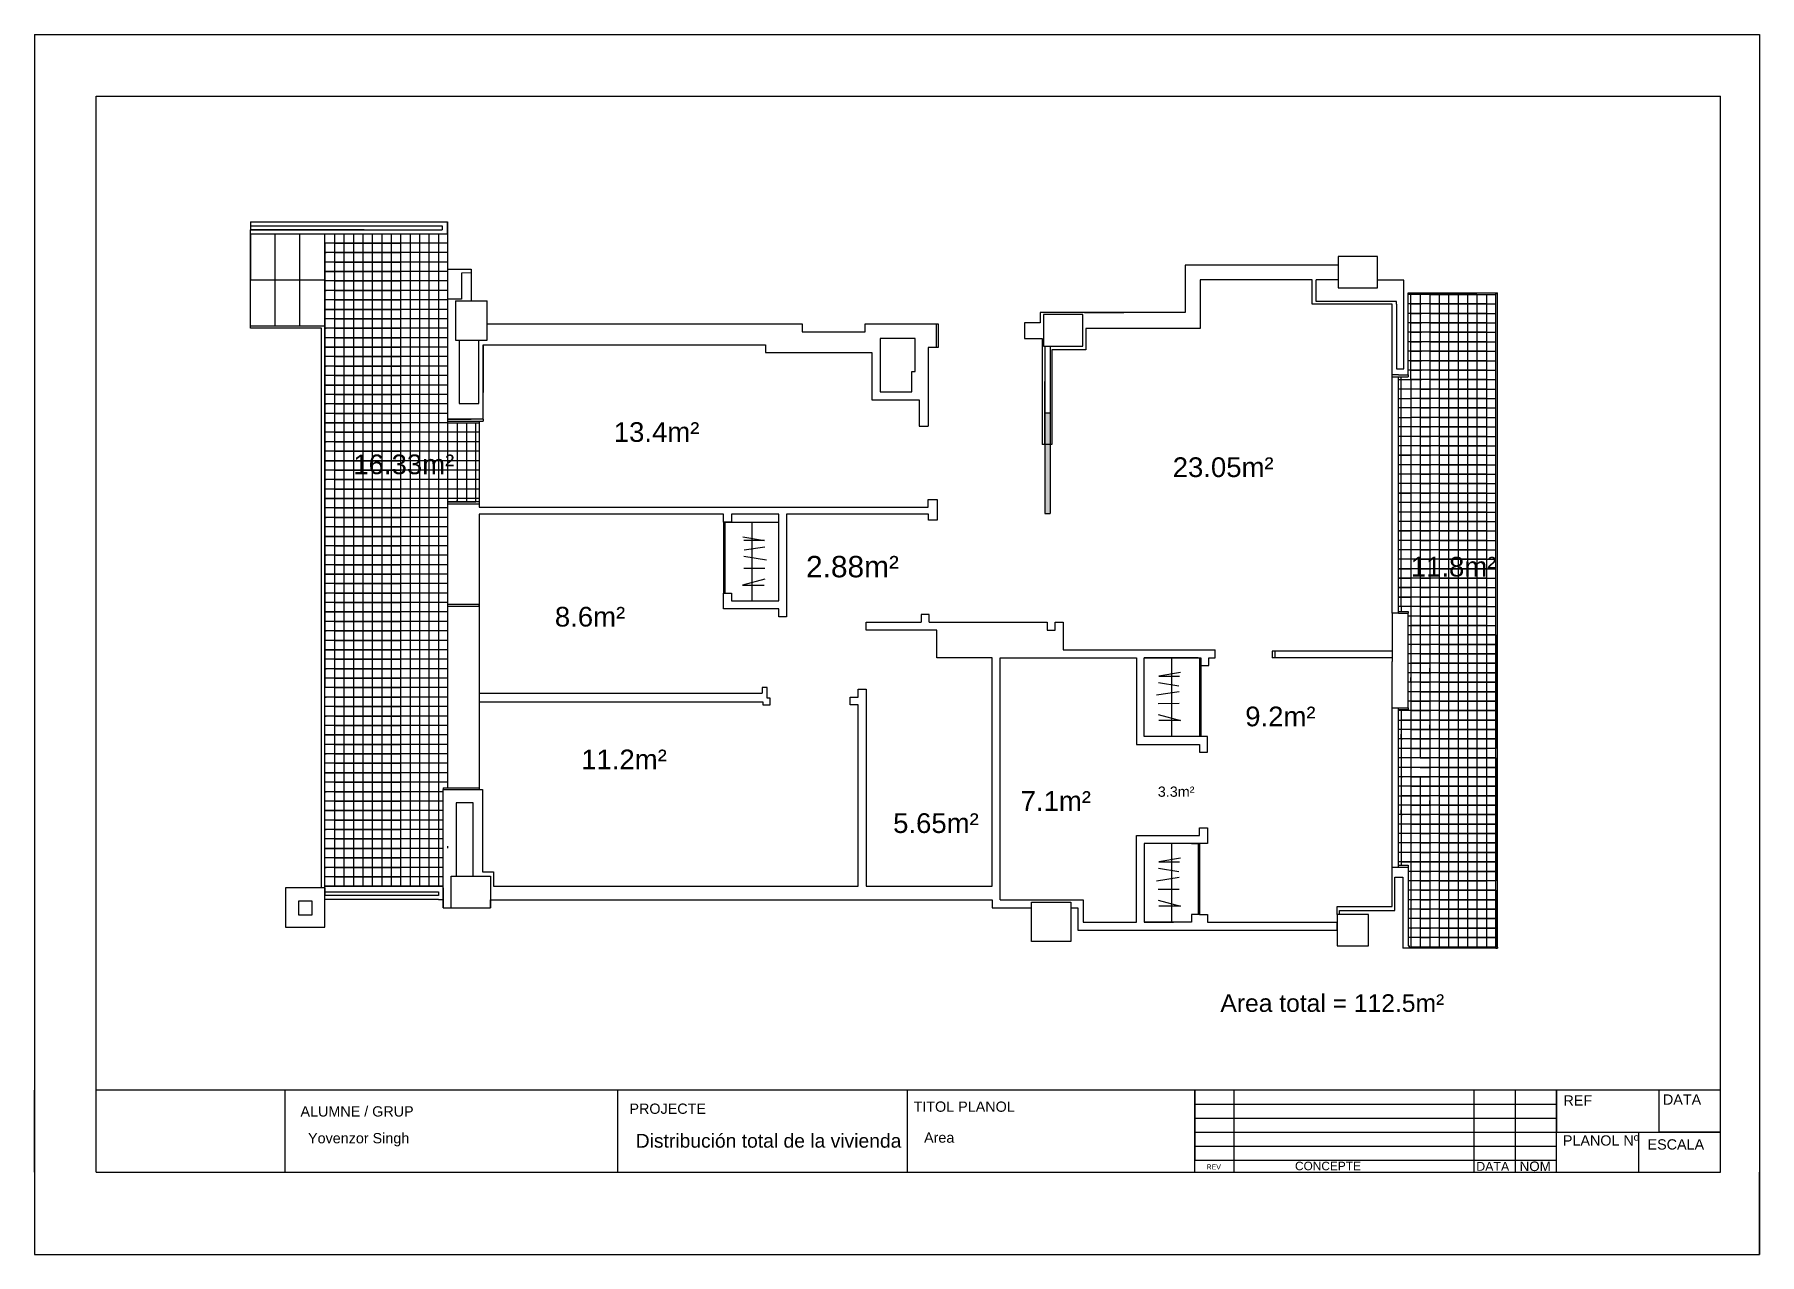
# Model space of a CAD drawing. Header units: millimetres. Extents: x 2377 to 4712, y -254 to 3188.
# Drawn here: x 3803.4 to 4223.4, y 1677.7 to 1974.7 of the extents above; entities that cross this region are included whole.
import ezdxf

# ---------------------------------------------------------------- set-up
doc = ezdxf.new("R2010")
doc.units = ezdxf.units.MM
doc.linetypes.add('DASHED2', pattern=[0.375, 0.25, -0.125])
doc.layers.add('Area', color=6, linetype='Continuous')
doc.styles.get("Standard").update_dxf_attribs({"font": 'arial.ttf'})

msp = doc.modelspace()

# ---------------------------------------------------------------- texts
at = {"transparency": 33554687, "insert": (4092.15, 1741.06), "char_height": 4.292, "attachment_point": 1}
msp.add_mtext_dynamic_manual_height_columns('Area total = 112.5m²', width=199.6305, gutter_width=21.46, heights=[0], dxfattribs=at)
at = {"attachment_point": 1}
for s, width, gutter_width, heights, insert, char_height in [('ALUMNE / GRUP', 48.2644, 12.5, [0], (3868.16, 1713.79), 2.5), ('PROJECTE', 37.0564, 12.5, [0], (3948.26, 1714.45), 2.5), ('TITOL PLANOL', 34.1105, 12.5, [0], (4017.43, 1714.95), 2.5), ('REF', 14.591, 12.5, [0], (4175.67, 1716.45), 2.5), ('DATA', 13.3924, 12.5, [0], (4199.89, 1716.68), 2.5), ('Yovenzor Singh', 70.5915, 12.5, [0], (3870, 1707.28), 2.5), ('Area', 65.9599, 12.5, [0], (4019.99, 1707.42), 2.5), ('PLANOL Nº', 23.5912, 12.5, [4.44], (4175.53, 1706.72), 2.5), ('ESCALA', 18.9792, 12.5, [0], (4196.14, 1705.76), 2.5), ('REV', 3.8206, 6.05, [0], (4088.79, 1699.63), 1.209), ('CONCEPTE', 3.309, 10.34, [0], (4110.31, 1700.29), 2.068), ('DATA', 8.5845, 10.78, [0], (4154.44, 1700.23), 2.155), ('NOM', 9.2865, 11.66, [0], (4165, 1700.34), 2.331)]:
    msp.add_mtext_dynamic_manual_height_columns(s, width=width, gutter_width=gutter_width, heights=heights, dxfattribs=dict(at, insert=insert, char_height=char_height))
at = {"transparency": 33554687, "insert": (3949.78, 1707.07), "char_height": 3.3593, "width": 67.3372, "attachment_point": 1}
msp.add_mtext('Distribución total de la vivienda', dxfattribs=at)
at = {"layer": 'Area', "linetype": 'DASHED2', "char_height": 4.796, "attachment_point": 1}
for s, insert in [('13.4m²', (3944.44, 1880.33)), ('16.33m²', (3881.04, 1872.46)), ('23.05m²', (4080.53, 1871.77)), ('11.8m²', (4138.5, 1847.55)), ('8.6m²', (3930.1, 1835.37)), ('9.2m²', (4098.19, 1811.09)), ('11.2m²', (3936.51, 1800.63)), ('7.1m²', (4043.51, 1790.51)), ('5.65m²', (4012.46, 1785.12))]:
    msp.add_mtext_dynamic_manual_height_columns(s, width=34.4611, gutter_width=23.98, heights=[0], dxfattribs=dict(at, insert=insert))
at = {"layer": 'Area', "attachment_point": 1}
for s, width, gutter_width, insert, char_height in [('2.88m²', 28.6707, 26.01, (3991.26, 1847.77), 5.201), ('3.3m²', 12.521, 12.5, (4076.91, 1791.63), 2.5)]:
    msp.add_mtext_dynamic_manual_height_columns(s, width=width, gutter_width=gutter_width, heights=[0], dxfattribs=dict(at, insert=insert, char_height=char_height))

# ---------------------------------------------------------------- hatches: boundary and pattern name
h = msp.add_hatch(color=256)
h.dxf.hatch_style = 1
h.paths.add_polyline_path([(4050.68, 1882.58), (4049.36, 1882.58), (4049.36, 1874.91), (4050.68, 1874.91)])
h = msp.add_hatch(color=256)
h.dxf.hatch_style = 1
h.paths.add_polyline_path([(4050.68, 1874.91), (4049.36, 1874.91), (4049.36, 1858.13), (4050.68, 1858.13)])

# ---------------------------------------------------------------- linework, layer by layer
for p, q in [((3803.4, 1974.71), (4223.4, 1974.71)), ((3803.4, 1974.71), (3803.4, 1677.71)), ((3803.4, 1974.71), (3803.4, 1959.71)), ((4223.4, 1974.71), (4223.4, 1677.71)), ((4223.4, 1974.71), (4223.4, 1959.71)), ((3818.45, 1697.71), (3818.45, 1959.71)), ((3818.45, 1959.71), (4213.94, 1959.71)), ((4213.94, 1697.71), (4213.94, 1959.71)), ((3856.02, 1929.07), (3856.02, 1927.15)), ((3856.02, 1929.07), (3903.99, 1929.07)), ((3856.02, 1928.1), (3883.69, 1928.1)), ((3856.02, 1928.1), (3902.7, 1928.1)), ((3856.02, 1928.1), (3902.69, 1928.1)), ((3902.69, 1928.1), (3902.69, 1927.17)), ((3903.99, 1926.21), (3903.99, 1929.07)), ((3903.99, 1929.07), (3903.99, 1917.56)), ((3903.99, 1929.07), (3903.99, 1917.56)), ((3903.99, 1929.07), (3903.99, 1881.1)), ((3883.69, 1927.17), (3856.02, 1927.17)), ((3856.02, 1927.17), (3902.69, 1927.17)), ((3856.02, 1926.21), (3856.02, 1927.17)), ((3856.02, 1903.19), (3856.02, 1926.21)), ((3856.02, 1926.21), (3874.13, 1926.21)), ((3856.02, 1926.21), (3856.02, 1914.99)), ((3856.02, 1926.21), (3903.99, 1926.21)), ((3862.03, 1903.76), (3862.03, 1926.21)), ((3868.03, 1903.76), (3868.03, 1926.21)), ((3874.13, 1766.97), (3874.13, 1926.21)), ((3874.13, 1926.21), (3876.43, 1926.21)), ((3876.43, 1923.91), (3874.13, 1923.91)), ((3874.13, 1923.91), (3874.13, 1921.61)), ((3876.43, 1926.21), (3876.43, 1923.91)), ((3876.43, 1926.21), (3878.73, 1926.21)), ((3878.73, 1923.91), (3876.43, 1923.91)), ((3876.43, 1923.91), (3876.43, 1921.61)), ((3876.43, 1923.91), (3878.73, 1923.91)), ((3878.73, 1926.21), (3878.73, 1923.91)), ((3878.73, 1926.21), (3881.04, 1926.21)), ((3881.04, 1923.91), (3878.73, 1923.91)), ((3878.73, 1923.91), (3878.73, 1921.61)), ((3878.73, 1923.91), (3881.04, 1923.91)), ((3881.04, 1926.21), (3881.04, 1923.91)), ((3881.04, 1926.21), (3883.34, 1926.21)), ((3883.34, 1923.91), (3881.04, 1923.91)), ((3881.04, 1923.91), (3881.04, 1921.61)), ((3881.04, 1923.91), (3883.34, 1923.91)), ((3883.34, 1926.21), (3883.34, 1923.91)), ((3883.34, 1926.21), (3885.64, 1926.21)), ((3885.64, 1923.91), (3883.34, 1923.91)), ((3883.34, 1923.91), (3883.34, 1921.61)), ((3883.34, 1923.91), (3885.64, 1923.91)), ((3885.64, 1926.21), (3885.64, 1923.91)), ((3885.64, 1926.21), (3887.94, 1926.21)), ((3887.94, 1923.91), (3885.64, 1923.91)), ((3885.64, 1923.91), (3885.64, 1921.61)), ((3885.64, 1923.91), (3887.94, 1923.91)), ((3887.94, 1926.21), (3887.94, 1923.91)), ((3887.94, 1926.21), (3890.24, 1926.21)), ((3890.24, 1923.91), (3887.94, 1923.91)), ((3887.94, 1923.91), (3887.94, 1921.61)), ((3887.94, 1923.91), (3890.24, 1923.91)), ((3890.24, 1926.21), (3890.24, 1923.91)), ((3890.24, 1926.21), (3892.55, 1926.21)), ((3892.55, 1923.91), (3890.24, 1923.91)), ((3890.24, 1923.91), (3890.24, 1921.61)), ((3890.24, 1923.91), (3892.55, 1923.91)), ((3892.55, 1926.21), (3892.55, 1923.91)), ((3894.85, 1923.91), (3892.55, 1923.91)), ((3892.55, 1923.91), (3892.55, 1921.61)), ((3894.85, 1926.21), (3894.85, 1923.91)), ((3897.15, 1923.91), (3894.85, 1923.91)), ((3894.85, 1923.91), (3894.85, 1921.61)), ((3897.15, 1926.21), (3897.15, 1923.91)), ((3899.45, 1923.91), (3897.15, 1923.91)), ((3897.15, 1923.91), (3897.15, 1921.61)), ((3899.45, 1926.21), (3899.45, 1923.91)), ((3901.76, 1923.91), (3899.45, 1923.91)), ((3899.45, 1923.91), (3899.45, 1921.61)), ((3901.76, 1926.21), (3901.76, 1923.91)), ((3903.99, 1923.91), (3901.76, 1923.91)), ((3901.76, 1923.91), (3901.76, 1921.61)), ((3874.13, 1921.61), (3874.42, 1921.61)), ((3876.43, 1921.61), (3874.13, 1921.61)), ((3874.13, 1921.61), (3874.13, 1919.3)), ((3874.13, 1921.61), (3874.13, 1917)), ((3878.73, 1921.61), (3876.43, 1921.61)), ((3876.43, 1921.61), (3876.43, 1919.3)), ((3876.43, 1921.61), (3878.73, 1921.61)), ((3881.04, 1921.61), (3878.73, 1921.61)), ((3878.73, 1921.61), (3878.73, 1919.3)), ((3878.73, 1921.61), (3881.04, 1921.61)), ((3883.34, 1921.61), (3881.04, 1921.61)), ((3881.04, 1921.61), (3881.04, 1919.3)), ((3881.04, 1921.61), (3883.34, 1921.61)), ((3885.64, 1921.61), (3883.34, 1921.61)), ((3883.34, 1921.61), (3883.34, 1919.3)), ((3883.34, 1921.61), (3885.64, 1921.61)), ((3887.94, 1921.61), (3885.64, 1921.61)), ((3885.64, 1921.61), (3885.64, 1919.3)), ((3885.64, 1921.61), (3887.94, 1921.61)), ((3890.24, 1921.61), (3887.94, 1921.61)), ((3887.94, 1921.61), (3887.94, 1919.3)), ((3887.94, 1921.61), (3890.24, 1921.61)), ((3892.55, 1921.61), (3890.24, 1921.61)), ((3890.24, 1921.61), (3890.24, 1919.3)), ((3890.24, 1921.61), (3892.55, 1921.61)), ((3894.85, 1921.61), (3892.55, 1921.61)), ((3892.55, 1921.61), (3892.55, 1919.3)), ((3897.15, 1921.61), (3894.85, 1921.61)), ((3894.85, 1921.61), (3894.85, 1919.3)), ((3899.45, 1921.61), (3897.15, 1921.61)), ((3897.15, 1921.61), (3897.15, 1919.3)), ((3901.76, 1921.61), (3899.45, 1921.61)), ((3899.45, 1921.61), (3899.45, 1919.3)), ((3903.99, 1921.61), (3901.76, 1921.61)), ((3901.76, 1921.61), (3901.76, 1919.3)), ((4130.43, 1920.67), (4120.84, 1920.67)), ((4120.84, 1920.67), (4120.84, 1913)), ((4130.43, 1914.92), (4130.43, 1920.67)), ((3876.43, 1919.3), (3874.13, 1919.3)), ((3876.43, 1917), (3874.13, 1917)), ((3874.13, 1917), (3874.13, 1907.79)), ((3874.13, 1917), (3876.43, 1917)), ((3878.73, 1919.3), (3876.43, 1919.3)), ((3876.43, 1919.3), (3876.43, 1917)), ((3876.43, 1919.3), (3878.73, 1919.3)), ((3878.73, 1917), (3876.43, 1917)), ((3876.43, 1917), (3876.43, 1914.7)), ((3876.43, 1917), (3878.73, 1917)), ((3881.04, 1919.3), (3878.73, 1919.3)), ((3878.73, 1919.3), (3878.73, 1917)), ((3878.73, 1919.3), (3881.04, 1919.3)), ((3881.04, 1917), (3878.73, 1917)), ((3878.73, 1917), (3878.73, 1914.7)), ((3878.73, 1917), (3881.04, 1917)), ((3883.34, 1919.3), (3881.04, 1919.3)), ((3881.04, 1919.3), (3881.04, 1917)), ((3881.04, 1919.3), (3883.34, 1919.3)), ((3883.34, 1917), (3881.04, 1917)), ((3881.04, 1917), (3881.04, 1914.7)), ((3881.04, 1917), (3883.34, 1917)), ((3885.64, 1919.3), (3883.34, 1919.3)), ((3883.34, 1919.3), (3883.34, 1917)), ((3883.34, 1919.3), (3885.64, 1919.3)), ((3885.64, 1917), (3883.34, 1917)), ((3883.34, 1917), (3883.34, 1914.7)), ((3883.34, 1917), (3885.64, 1917)), ((3887.94, 1919.3), (3885.64, 1919.3)), ((3885.64, 1919.3), (3885.64, 1917)), ((3885.64, 1919.3), (3887.94, 1919.3)), ((3887.94, 1917), (3885.64, 1917)), ((3885.64, 1917), (3885.64, 1914.7)), ((3885.64, 1917), (3887.94, 1917)), ((3890.24, 1919.3), (3887.94, 1919.3)), ((3887.94, 1919.3), (3887.94, 1917)), ((3887.94, 1919.3), (3890.24, 1919.3)), ((3890.24, 1917), (3887.94, 1917)), ((3887.94, 1917), (3887.94, 1914.7)), ((3887.94, 1917), (3890.24, 1917)), ((3892.55, 1919.3), (3890.24, 1919.3)), ((3890.24, 1919.3), (3890.24, 1917)), ((3890.24, 1919.3), (3892.55, 1919.3)), ((3892.55, 1917), (3890.24, 1917)), ((3890.24, 1917), (3890.24, 1914.7)), ((3890.24, 1917), (3892.55, 1917)), ((3894.85, 1919.3), (3892.55, 1919.3)), ((3892.55, 1919.3), (3892.55, 1917)), ((3894.85, 1917), (3892.55, 1917)), ((3892.55, 1917), (3892.55, 1914.7)), ((3897.15, 1919.3), (3894.85, 1919.3)), ((3894.85, 1919.3), (3894.85, 1917)), ((3897.15, 1917), (3894.85, 1917)), ((3894.85, 1917), (3894.85, 1914.7)), ((3899.45, 1919.3), (3897.15, 1919.3)), ((3897.15, 1919.3), (3897.15, 1917)), ((3899.45, 1917), (3897.15, 1917)), ((3897.15, 1917), (3897.15, 1914.7)), ((3901.76, 1919.3), (3899.45, 1919.3)), ((3899.45, 1919.3), (3899.45, 1917)), ((3901.76, 1917), (3899.45, 1917)), ((3899.45, 1917), (3899.45, 1914.7)), ((3903.99, 1919.3), (3901.76, 1919.3)), ((3901.76, 1919.3), (3901.76, 1917)), ((3903.99, 1917), (3901.76, 1917)), ((3901.76, 1917), (3901.76, 1914.7)), ((3903.99, 1917.56), (3909.74, 1917.56)), ((3909.75, 1916.7), (3907.35, 1916.63)), ((3907.35, 1916.63), (3907.35, 1910.28)), ((3909.74, 1917.56), (3909.74, 1909.88)), ((3909.74, 1917.56), (3909.74, 1909.88)), ((4083.59, 1918.57), (4083.59, 1907.06)), ((4120.84, 1918.57), (4083.59, 1918.57)), ((3856.02, 1914.99), (3874.13, 1914.99)), ((3876.43, 1914.7), (3874.13, 1914.7)), ((3874.13, 1914.7), (3874.13, 1912.4)), ((3874.13, 1912.4), (3874.42, 1912.4)), ((3876.43, 1912.4), (3874.13, 1912.4)), ((3874.13, 1912.4), (3874.13, 1910.1)), ((3874.13, 1912.4), (3874.13, 1907.79)), ((3878.73, 1914.7), (3876.43, 1914.7)), ((3876.43, 1914.7), (3876.43, 1912.4)), ((3876.43, 1914.7), (3878.73, 1914.7)), ((3878.73, 1912.4), (3876.43, 1912.4)), ((3876.43, 1912.4), (3876.43, 1910.1)), ((3876.43, 1912.4), (3878.73, 1912.4)), ((3881.04, 1914.7), (3878.73, 1914.7)), ((3878.73, 1914.7), (3878.73, 1912.4)), ((3878.73, 1914.7), (3881.04, 1914.7)), ((3881.04, 1912.4), (3878.73, 1912.4)), ((3878.73, 1912.4), (3878.73, 1910.1)), ((3878.73, 1912.4), (3881.04, 1912.4)), ((3883.34, 1914.7), (3881.04, 1914.7)), ((3881.04, 1914.7), (3881.04, 1912.4)), ((3881.04, 1914.7), (3883.34, 1914.7)), ((3883.34, 1912.4), (3881.04, 1912.4)), ((3881.04, 1912.4), (3881.04, 1910.1)), ((3881.04, 1912.4), (3883.34, 1912.4)), ((3885.64, 1914.7), (3883.34, 1914.7)), ((3883.34, 1914.7), (3883.34, 1912.4)), ((3883.34, 1914.7), (3885.64, 1914.7)), ((3885.64, 1912.4), (3883.34, 1912.4)), ((3883.34, 1912.4), (3883.34, 1910.1)), ((3883.34, 1912.4), (3885.64, 1912.4)), ((3887.94, 1914.7), (3885.64, 1914.7)), ((3885.64, 1914.7), (3885.64, 1912.4)), ((3885.64, 1914.7), (3887.94, 1914.7)), ((3887.94, 1912.4), (3885.64, 1912.4)), ((3885.64, 1912.4), (3885.64, 1910.1)), ((3885.64, 1912.4), (3887.94, 1912.4)), ((3890.24, 1914.7), (3887.94, 1914.7)), ((3887.94, 1914.7), (3887.94, 1912.4)), ((3887.94, 1914.7), (3890.24, 1914.7)), ((3890.24, 1912.4), (3887.94, 1912.4)), ((3887.94, 1912.4), (3887.94, 1910.1)), ((3887.94, 1912.4), (3890.24, 1912.4)), ((3892.55, 1914.7), (3890.24, 1914.7)), ((3890.24, 1914.7), (3890.24, 1912.4)), ((3890.24, 1914.7), (3892.55, 1914.7)), ((3892.55, 1912.4), (3890.24, 1912.4)), ((3890.24, 1912.4), (3890.24, 1910.1)), ((3890.24, 1912.4), (3892.55, 1912.4)), ((3894.85, 1914.7), (3892.55, 1914.7)), ((3892.55, 1914.7), (3892.55, 1912.4)), ((3894.85, 1912.4), (3892.55, 1912.4)), ((3892.55, 1912.4), (3892.55, 1910.1)), ((3897.15, 1914.7), (3894.85, 1914.7)), ((3894.85, 1914.7), (3894.85, 1912.4)), ((3897.15, 1912.4), (3894.85, 1912.4)), ((3894.85, 1912.4), (3894.85, 1910.1)), ((3899.45, 1914.7), (3897.15, 1914.7)), ((3897.15, 1914.7), (3897.15, 1912.4)), ((3899.45, 1912.4), (3897.15, 1912.4)), ((3897.15, 1912.4), (3897.15, 1910.1)), ((3901.76, 1914.7), (3899.45, 1914.7)), ((3899.45, 1914.7), (3899.45, 1912.4)), ((3901.76, 1912.4), (3899.45, 1912.4)), ((3899.45, 1912.4), (3899.45, 1910.1)), ((3903.99, 1914.7), (3901.76, 1914.7)), ((3901.76, 1914.7), (3901.76, 1912.4)), ((3903.99, 1912.4), (3901.76, 1912.4)), ((3901.76, 1912.4), (3901.76, 1910.1)), ((4087.22, 1914.98), (4087.22, 1903.11)), ((4114.51, 1914.98), (4087.22, 1914.98)), ((4114.51, 1909.1), (4114.51, 1914.98)), ((4115.47, 1909.71), (4115.47, 1914.98)), ((4120.84, 1914.98), (4115.47, 1914.98)), ((4120.84, 1913), (4130.43, 1913)), ((4136.8, 1914.92), (4130.43, 1914.92)), ((4130.43, 1913), (4130.43, 1914.92)), ((4136.8, 1893.35), (4136.8, 1914.92)), ((4137.82, 1911.8), (4159.22, 1911.8)), ((4137.82, 1891.84), (4137.82, 1911.8)), ((4143.1, 1911.41), (4137.82, 1911.41)), ((4138.5, 1909.11), (4138.5, 1911.41)), ((4140.8, 1911.41), (4140.8, 1909.11)), ((4145.4, 1911.41), (4143.1, 1911.41)), ((4143.1, 1911.41), (4143.1, 1909.11)), ((4143.1, 1911.41), (4145.4, 1911.41)), ((4147.71, 1911.41), (4145.4, 1911.41)), ((4145.4, 1911.41), (4145.4, 1909.11)), ((4145.4, 1911.41), (4147.71, 1911.41)), ((4150.01, 1911.41), (4147.71, 1911.41)), ((4147.71, 1911.41), (4147.71, 1909.11)), ((4147.71, 1911.41), (4150.01, 1911.41)), ((4152.31, 1911.41), (4150.01, 1911.41)), ((4150.01, 1911.41), (4150.01, 1909.11)), ((4150.01, 1911.41), (4152.31, 1911.41)), ((4154.61, 1911.41), (4152.31, 1911.41)), ((4152.31, 1911.41), (4152.31, 1909.11)), ((4152.31, 1911.41), (4159.22, 1911.41)), ((4154.61, 1911.41), (4154.61, 1909.11)), ((4156.91, 1911.41), (4156.91, 1906.81)), ((4159.22, 1752.56), (4159.22, 1911.8)), ((4159.22, 1911.8), (4159.62, 1911.8)), ((4159.22, 1911.8), (4159.22, 1911.52)), ((4159.62, 1752.56), (4159.62, 1911.8)), ((3876.43, 1910.1), (3874.13, 1910.1)), ((3876.43, 1907.79), (3874.13, 1907.79)), ((3874.13, 1907.79), (3874.13, 1889.38)), ((3874.13, 1907.79), (3876.43, 1907.79)), ((3878.73, 1910.1), (3876.43, 1910.1)), ((3876.43, 1910.1), (3876.43, 1907.79)), ((3876.43, 1910.1), (3878.73, 1910.1)), ((3878.73, 1907.79), (3876.43, 1907.79)), ((3876.43, 1907.79), (3876.43, 1905.49)), ((3876.43, 1907.79), (3878.73, 1907.79)), ((3881.04, 1910.1), (3878.73, 1910.1)), ((3878.73, 1910.1), (3878.73, 1907.79)), ((3878.73, 1910.1), (3881.04, 1910.1)), ((3881.04, 1907.79), (3878.73, 1907.79)), ((3878.73, 1907.79), (3878.73, 1905.49)), ((3878.73, 1907.79), (3881.04, 1907.79)), ((3883.34, 1910.1), (3881.04, 1910.1)), ((3881.04, 1910.1), (3881.04, 1907.79)), ((3881.04, 1910.1), (3883.34, 1910.1)), ((3883.34, 1907.79), (3881.04, 1907.79)), ((3881.04, 1907.79), (3881.04, 1905.49)), ((3881.04, 1907.79), (3883.34, 1907.79)), ((3885.64, 1910.1), (3883.34, 1910.1)), ((3883.34, 1910.1), (3883.34, 1907.79)), ((3883.34, 1910.1), (3885.64, 1910.1)), ((3885.64, 1907.79), (3883.34, 1907.79)), ((3883.34, 1907.79), (3883.34, 1905.49)), ((3883.34, 1907.79), (3885.64, 1907.79)), ((3887.94, 1910.1), (3885.64, 1910.1)), ((3885.64, 1910.1), (3885.64, 1907.79)), ((3885.64, 1910.1), (3887.94, 1910.1)), ((3887.94, 1907.79), (3885.64, 1907.79)), ((3885.64, 1907.79), (3885.64, 1905.49)), ((3885.64, 1907.79), (3887.94, 1907.79)), ((3890.24, 1910.1), (3887.94, 1910.1)), ((3887.94, 1910.1), (3887.94, 1907.79)), ((3887.94, 1910.1), (3890.24, 1910.1)), ((3890.24, 1907.79), (3887.94, 1907.79)), ((3887.94, 1907.79), (3887.94, 1905.49)), ((3887.94, 1907.79), (3890.24, 1907.79)), ((3892.55, 1910.1), (3890.24, 1910.1)), ((3890.24, 1910.1), (3890.24, 1907.79)), ((3890.24, 1910.1), (3892.55, 1910.1)), ((3892.55, 1907.79), (3890.24, 1907.79)), ((3890.24, 1907.79), (3890.24, 1905.49)), ((3890.24, 1907.79), (3892.55, 1907.79)), ((3894.85, 1910.1), (3892.55, 1910.1)), ((3892.55, 1910.1), (3892.55, 1907.79)), ((3894.85, 1907.79), (3892.55, 1907.79)), ((3892.55, 1907.79), (3892.55, 1905.49)), ((3897.15, 1910.1), (3894.85, 1910.1)), ((3894.85, 1910.1), (3894.85, 1907.79)), ((3897.15, 1907.79), (3894.85, 1907.79)), ((3894.85, 1907.79), (3894.85, 1905.49)), ((3899.45, 1910.1), (3897.15, 1910.1)), ((3897.15, 1910.1), (3897.15, 1907.79)), ((3899.45, 1907.79), (3897.15, 1907.79)), ((3897.15, 1907.79), (3897.15, 1905.49)), ((3901.76, 1910.1), (3899.45, 1910.1)), ((3899.45, 1910.1), (3899.45, 1907.79)), ((3901.76, 1907.79), (3899.45, 1907.79)), ((3899.45, 1907.79), (3899.45, 1905.49)), ((3903.99, 1910.1), (3901.76, 1910.1)), ((3901.76, 1910.1), (3901.76, 1907.79)), ((3903.99, 1907.79), (3901.76, 1907.79)), ((3901.76, 1907.79), (3901.76, 1905.49)), ((3907.35, 1910.28), (3903.94, 1910.26)), ((3905.9, 1909.88), (3913.58, 1909.88)), ((3905.9, 1909.88), (3905.9, 1900.29)), ((3913.58, 1900.29), (3913.58, 1909.88)), ((4083.59, 1907.06), (4048.3, 1907.06)), ((4048.3, 1907.06), (4048.3, 1904.52)), ((4059.07, 1907.06), (4068.66, 1907.06)), ((4133.98, 1909.1), (4114.51, 1909.1)), ((4135.04, 1909.71), (4115.47, 1909.71)), ((4133.98, 1891.84), (4133.98, 1909.1)), ((4135.04, 1909.1), (4135.04, 1909.71)), ((4135.04, 1909.1), (4135.04, 1893.35)), ((4143.1, 1909.11), (4137.82, 1909.11)), ((4143.1, 1906.81), (4137.82, 1906.81)), ((4138.5, 1906.81), (4138.5, 1909.11)), ((4145.4, 1909.11), (4138.5, 1909.11)), ((4140.8, 1909.11), (4138.5, 1909.11)), ((4138.5, 1909.11), (4140.8, 1909.11)), ((4138.5, 1904.51), (4138.5, 1906.81)), ((4145.4, 1906.81), (4138.5, 1906.81)), ((4140.8, 1906.81), (4138.5, 1906.81)), ((4138.5, 1906.81), (4140.8, 1906.81)), ((4140.8, 1909.11), (4140.8, 1906.81)), ((4140.8, 1909.11), (4141.09, 1909.11)), ((4143.1, 1909.11), (4140.8, 1909.11)), ((4140.8, 1906.81), (4140.8, 1904.51)), ((4140.8, 1906.81), (4141.09, 1906.81)), ((4143.1, 1906.81), (4140.8, 1906.81)), ((4145.4, 1909.11), (4143.1, 1909.11)), ((4143.1, 1909.11), (4143.1, 1906.81)), ((4143.1, 1909.11), (4145.4, 1909.11)), ((4143.1, 1909.11), (4143.39, 1909.11)), ((4145.4, 1909.11), (4143.1, 1909.11)), ((4143.1, 1909.11), (4145.4, 1909.11)), ((4145.4, 1909.11), (4143.1, 1909.11)), ((4143.1, 1909.11), (4145.4, 1909.11)), ((4145.4, 1906.81), (4143.1, 1906.81)), ((4143.1, 1906.81), (4143.1, 1904.51)), ((4143.1, 1906.81), (4145.4, 1906.81)), ((4143.1, 1906.81), (4143.39, 1906.81)), ((4145.4, 1906.81), (4143.1, 1906.81)), ((4143.1, 1906.81), (4145.4, 1906.81)), ((4145.4, 1906.81), (4143.1, 1906.81)), ((4143.1, 1906.81), (4145.4, 1906.81)), ((4147.71, 1909.11), (4145.4, 1909.11)), ((4145.4, 1909.11), (4145.4, 1906.81)), ((4145.4, 1909.11), (4147.71, 1909.11)), ((4147.71, 1909.11), (4145.4, 1909.11)), ((4145.4, 1909.11), (4147.71, 1909.11)), ((4147.71, 1909.11), (4145.4, 1909.11)), ((4145.4, 1909.11), (4147.71, 1909.11)), ((4147.71, 1909.11), (4145.4, 1909.11)), ((4145.4, 1909.11), (4147.71, 1909.11)), ((4147.71, 1906.81), (4145.4, 1906.81)), ((4145.4, 1906.81), (4145.4, 1904.51)), ((4145.4, 1906.81), (4147.71, 1906.81)), ((4147.71, 1906.81), (4145.4, 1906.81)), ((4145.4, 1906.81), (4147.71, 1906.81)), ((4147.71, 1906.81), (4145.4, 1906.81)), ((4145.4, 1906.81), (4147.71, 1906.81)), ((4147.71, 1906.81), (4145.4, 1906.81)), ((4145.4, 1906.81), (4147.71, 1906.81)), ((4150.01, 1909.11), (4147.71, 1909.11)), ((4147.71, 1909.11), (4147.71, 1906.81)), ((4147.71, 1909.11), (4150.01, 1909.11)), ((4150.01, 1909.11), (4147.71, 1909.11)), ((4147.71, 1909.11), (4150.01, 1909.11)), ((4150.01, 1909.11), (4147.71, 1909.11)), ((4147.71, 1909.11), (4150.01, 1909.11)), ((4150.01, 1909.11), (4147.71, 1909.11)), ((4147.71, 1909.11), (4150.01, 1909.11)), ((4150.01, 1906.81), (4147.71, 1906.81)), ((4147.71, 1906.81), (4147.71, 1904.51)), ((4147.71, 1906.81), (4150.01, 1906.81)), ((4150.01, 1906.81), (4147.71, 1906.81)), ((4147.71, 1906.81), (4150.01, 1906.81)), ((4150.01, 1906.81), (4147.71, 1906.81)), ((4147.71, 1906.81), (4150.01, 1906.81)), ((4150.01, 1906.81), (4147.71, 1906.81)), ((4147.71, 1906.81), (4150.01, 1906.81)), ((4152.31, 1909.11), (4150.01, 1909.11)), ((4150.01, 1909.11), (4150.01, 1906.81)), ((4150.01, 1909.11), (4152.31, 1909.11)), ((4152.31, 1909.11), (4150.01, 1909.11)), ((4150.01, 1909.11), (4152.31, 1909.11)), ((4152.31, 1909.11), (4150.01, 1909.11)), ((4150.01, 1909.11), (4152.31, 1909.11)), ((4152.31, 1909.11), (4150.01, 1909.11)), ((4150.01, 1909.11), (4152.31, 1909.11)), ((4152.31, 1906.81), (4150.01, 1906.81)), ((4150.01, 1906.81), (4150.01, 1904.51)), ((4150.01, 1906.81), (4152.31, 1906.81)), ((4152.31, 1906.81), (4150.01, 1906.81)), ((4150.01, 1906.81), (4152.31, 1906.81)), ((4152.31, 1906.81), (4150.01, 1906.81)), ((4150.01, 1906.81), (4152.31, 1906.81)), ((4152.31, 1906.81), (4150.01, 1906.81)), ((4150.01, 1906.81), (4152.31, 1906.81)), ((4154.61, 1909.11), (4152.31, 1909.11)), ((4152.31, 1909.11), (4152.31, 1906.81)), ((4152.31, 1909.11), (4159.22, 1909.11)), ((4154.61, 1909.11), (4152.31, 1909.11)), ((4152.31, 1909.11), (4154.61, 1909.11)), ((4154.61, 1909.11), (4152.31, 1909.11)), ((4152.31, 1909.11), (4156.91, 1909.11)), ((4154.61, 1909.11), (4152.31, 1909.11)), ((4152.31, 1909.11), (4156.91, 1909.11)), ((4154.61, 1906.81), (4152.31, 1906.81)), ((4152.31, 1906.81), (4152.31, 1904.51)), ((4152.31, 1906.81), (4159.22, 1906.81)), ((4154.61, 1906.81), (4152.31, 1906.81)), ((4152.31, 1906.81), (4154.61, 1906.81)), ((4154.61, 1906.81), (4152.31, 1906.81)), ((4152.31, 1906.81), (4156.91, 1906.81)), ((4154.61, 1906.81), (4152.31, 1906.81)), ((4152.31, 1906.81), (4156.91, 1906.81)), ((4154.61, 1909.11), (4154.61, 1906.81)), ((4156.91, 1909.11), (4154.61, 1909.11)), ((4154.61, 1909.11), (4159.22, 1909.11)), ((4154.61, 1906.81), (4154.61, 1904.51)), ((4156.91, 1906.81), (4154.61, 1906.81)), ((4154.61, 1906.81), (4159.22, 1906.81)), ((4156.91, 1909.11), (4156.91, 1904.51)), ((4156.91, 1906.81), (4156.91, 1902.21)), ((3856.02, 1903.19), (3856.02, 1903.76)), ((3856.02, 1903.76), (3874.13, 1903.76)), ((3856.02, 1903.76), (3862.03, 1903.76)), ((3873.29, 1903.19), (3856.02, 1903.19)), ((3862.03, 1903.76), (3868.03, 1903.76)), ((3873.29, 1766.97), (3873.29, 1903.19)), ((3876.43, 1905.49), (3874.13, 1905.49)), ((3874.13, 1905.49), (3874.13, 1903.19)), ((3874.13, 1903.19), (3874.13, 1904.34)), ((3874.13, 1766.97), (3874.13, 1903.19)), ((3874.13, 1903.19), (3874.42, 1903.19)), ((3876.43, 1903.19), (3874.13, 1903.19)), ((3874.13, 1903.19), (3874.13, 1900.89)), ((3874.13, 1903.19), (3874.13, 1898.58)), ((3878.73, 1905.49), (3876.43, 1905.49)), ((3876.43, 1905.49), (3876.43, 1903.19)), ((3876.43, 1905.49), (3878.73, 1905.49)), ((3878.73, 1903.19), (3876.43, 1903.19)), ((3876.43, 1903.19), (3876.43, 1900.89)), ((3876.43, 1903.19), (3878.73, 1903.19)), ((3881.04, 1905.49), (3878.73, 1905.49)), ((3878.73, 1905.49), (3878.73, 1903.19)), ((3878.73, 1905.49), (3881.04, 1905.49)), ((3881.04, 1903.19), (3878.73, 1903.19)), ((3878.73, 1903.19), (3878.73, 1900.89)), ((3878.73, 1903.19), (3881.04, 1903.19)), ((3883.34, 1905.49), (3881.04, 1905.49)), ((3881.04, 1905.49), (3881.04, 1903.19)), ((3881.04, 1905.49), (3883.34, 1905.49)), ((3883.34, 1903.19), (3881.04, 1903.19)), ((3881.04, 1903.19), (3881.04, 1900.89)), ((3881.04, 1903.19), (3883.34, 1903.19)), ((3885.64, 1905.49), (3883.34, 1905.49)), ((3883.34, 1905.49), (3883.34, 1903.19)), ((3883.34, 1905.49), (3885.64, 1905.49)), ((3885.64, 1903.19), (3883.34, 1903.19)), ((3883.34, 1903.19), (3883.34, 1900.89)), ((3883.34, 1903.19), (3885.64, 1903.19)), ((3887.94, 1905.49), (3885.64, 1905.49)), ((3885.64, 1905.49), (3885.64, 1903.19)), ((3885.64, 1905.49), (3887.94, 1905.49)), ((3887.94, 1903.19), (3885.64, 1903.19)), ((3885.64, 1903.19), (3885.64, 1900.89)), ((3885.64, 1903.19), (3887.94, 1903.19)), ((3890.24, 1905.49), (3887.94, 1905.49)), ((3887.94, 1905.49), (3887.94, 1903.19)), ((3887.94, 1905.49), (3890.24, 1905.49)), ((3890.24, 1903.19), (3887.94, 1903.19)), ((3887.94, 1903.19), (3887.94, 1900.89)), ((3887.94, 1903.19), (3890.24, 1903.19)), ((3892.55, 1905.49), (3890.24, 1905.49)), ((3890.24, 1905.49), (3890.24, 1903.19)), ((3890.24, 1905.49), (3892.55, 1905.49)), ((3892.55, 1903.19), (3890.24, 1903.19)), ((3890.24, 1903.19), (3890.24, 1900.89)), ((3890.24, 1903.19), (3892.55, 1903.19)), ((3894.85, 1905.49), (3892.55, 1905.49)), ((3892.55, 1905.49), (3892.55, 1903.19)), ((3894.85, 1903.19), (3892.55, 1903.19)), ((3892.55, 1903.19), (3892.55, 1900.89)), ((3897.15, 1905.49), (3894.85, 1905.49)), ((3894.85, 1905.49), (3894.85, 1903.19)), ((3897.15, 1903.19), (3894.85, 1903.19)), ((3894.85, 1903.19), (3894.85, 1900.89)), ((3899.45, 1905.49), (3897.15, 1905.49)), ((3897.15, 1905.49), (3897.15, 1903.19)), ((3899.45, 1903.19), (3897.15, 1903.19)), ((3897.15, 1903.19), (3897.15, 1900.89)), ((3901.76, 1905.49), (3899.45, 1905.49)), ((3899.45, 1905.49), (3899.45, 1903.19)), ((3901.76, 1903.19), (3899.45, 1903.19)), ((3899.45, 1903.19), (3899.45, 1900.89)), ((3903.99, 1905.49), (3901.76, 1905.49)), ((3901.76, 1905.49), (3901.76, 1903.19)), ((3903.99, 1903.19), (3901.76, 1903.19)), ((3901.76, 1903.19), (3901.76, 1900.89)), ((3913.58, 1904.26), (3990.32, 1904.26)), ((3990.32, 1904.26), (3990.32, 1902.34)), ((4005.67, 1902.34), (4005.67, 1904.26)), ((4005.67, 1904.26), (4022.93, 1904.26)), ((4022.93, 1904.26), (4022.93, 1898.5)), ((4022.93, 1904.26), (4023.45, 1904.26)), ((4023.45, 1904.26), (4023.45, 1898.5)), ((4048.3, 1904.52), (4044.46, 1904.52)), ((4044.46, 1904.52), (4044.46, 1900.68)), ((4058.65, 1906.51), (4049.05, 1906.51)), ((4049.05, 1906.51), (4049.05, 1898.84)), ((4058.65, 1898.84), (4058.65, 1906.51)), ((4087.22, 1903.11), (4059.38, 1903.11)), ((4059.38, 1903.11), (4059.38, 1897.93)), ((4143.1, 1904.51), (4137.82, 1904.51)), ((4138.5, 1902.21), (4138.5, 1904.51)), ((4145.4, 1904.51), (4138.5, 1904.51)), ((4140.8, 1904.51), (4138.5, 1904.51)), ((4138.5, 1904.51), (4140.8, 1904.51)), ((4140.8, 1904.51), (4140.8, 1902.21)), ((4140.8, 1904.51), (4141.09, 1904.51)), ((4143.1, 1904.51), (4140.8, 1904.51)), ((4145.4, 1904.51), (4143.1, 1904.51)), ((4143.1, 1904.51), (4143.1, 1902.21)), ((4143.1, 1904.51), (4145.4, 1904.51)), ((4143.1, 1904.51), (4143.39, 1904.51)), ((4145.4, 1904.51), (4143.1, 1904.51)), ((4143.1, 1904.51), (4145.4, 1904.51)), ((4145.4, 1904.51), (4143.1, 1904.51)), ((4143.1, 1904.51), (4145.4, 1904.51)), ((4147.71, 1904.51), (4145.4, 1904.51)), ((4145.4, 1904.51), (4145.4, 1902.21)), ((4145.4, 1904.51), (4147.71, 1904.51)), ((4147.71, 1904.51), (4145.4, 1904.51)), ((4145.4, 1904.51), (4147.71, 1904.51)), ((4147.71, 1904.51), (4145.4, 1904.51)), ((4145.4, 1904.51), (4147.71, 1904.51)), ((4147.71, 1904.51), (4145.4, 1904.51)), ((4145.4, 1904.51), (4147.71, 1904.51)), ((4150.01, 1904.51), (4147.71, 1904.51)), ((4147.71, 1904.51), (4147.71, 1902.21)), ((4147.71, 1904.51), (4150.01, 1904.51)), ((4150.01, 1904.51), (4147.71, 1904.51)), ((4147.71, 1904.51), (4150.01, 1904.51)), ((4150.01, 1904.51), (4147.71, 1904.51)), ((4147.71, 1904.51), (4150.01, 1904.51)), ((4150.01, 1904.51), (4147.71, 1904.51)), ((4147.71, 1904.51), (4150.01, 1904.51)), ((4152.31, 1904.51), (4150.01, 1904.51)), ((4150.01, 1904.51), (4150.01, 1902.21)), ((4150.01, 1904.51), (4152.31, 1904.51)), ((4152.31, 1904.51), (4150.01, 1904.51)), ((4150.01, 1904.51), (4152.31, 1904.51)), ((4152.31, 1904.51), (4150.01, 1904.51)), ((4150.01, 1904.51), (4152.31, 1904.51)), ((4152.31, 1904.51), (4150.01, 1904.51)), ((4150.01, 1904.51), (4152.31, 1904.51)), ((4154.61, 1904.51), (4152.31, 1904.51)), ((4152.31, 1904.51), (4152.31, 1902.21)), ((4152.31, 1904.51), (4159.22, 1904.51)), ((4154.61, 1904.51), (4152.31, 1904.51)), ((4152.31, 1904.51), (4154.61, 1904.51)), ((4154.61, 1904.51), (4152.31, 1904.51)), ((4152.31, 1904.51), (4156.91, 1904.51)), ((4154.61, 1904.51), (4152.31, 1904.51)), ((4152.31, 1904.51), (4156.91, 1904.51)), ((4154.61, 1904.51), (4154.61, 1902.21)), ((4156.91, 1904.51), (4154.61, 1904.51)), ((4154.61, 1904.51), (4159.22, 1904.51)), ((4156.91, 1904.51), (4156.91, 1899.9)), ((3876.43, 1900.89), (3874.13, 1900.89)), ((3876.43, 1898.58), (3874.13, 1898.58)), ((3874.13, 1898.58), (3874.13, 1889.38)), ((3874.13, 1898.58), (3876.43, 1898.58)), ((3878.73, 1900.89), (3876.43, 1900.89)), ((3876.43, 1900.89), (3876.43, 1898.58)), ((3876.43, 1900.89), (3878.73, 1900.89)), ((3878.73, 1898.58), (3876.43, 1898.58)), ((3876.43, 1898.58), (3876.43, 1896.28)), ((3876.43, 1898.58), (3878.73, 1898.58)), ((3881.04, 1900.89), (3878.73, 1900.89)), ((3878.73, 1900.89), (3878.73, 1898.58)), ((3878.73, 1900.89), (3881.04, 1900.89)), ((3881.04, 1898.58), (3878.73, 1898.58)), ((3878.73, 1898.58), (3878.73, 1896.28)), ((3878.73, 1898.58), (3881.04, 1898.58)), ((3883.34, 1900.89), (3881.04, 1900.89)), ((3881.04, 1900.89), (3881.04, 1898.58)), ((3881.04, 1900.89), (3883.34, 1900.89)), ((3883.34, 1898.58), (3881.04, 1898.58)), ((3881.04, 1898.58), (3881.04, 1896.28)), ((3881.04, 1898.58), (3883.34, 1898.58)), ((3885.64, 1900.89), (3883.34, 1900.89)), ((3883.34, 1900.89), (3883.34, 1898.58)), ((3883.34, 1900.89), (3885.64, 1900.89)), ((3885.64, 1898.58), (3883.34, 1898.58)), ((3883.34, 1898.58), (3883.34, 1896.28)), ((3883.34, 1898.58), (3885.64, 1898.58)), ((3887.94, 1900.89), (3885.64, 1900.89)), ((3885.64, 1900.89), (3885.64, 1898.58)), ((3885.64, 1900.89), (3887.94, 1900.89)), ((3887.94, 1898.58), (3885.64, 1898.58)), ((3885.64, 1898.58), (3885.64, 1896.28)), ((3885.64, 1898.58), (3887.94, 1898.58)), ((3890.24, 1900.89), (3887.94, 1900.89)), ((3887.94, 1900.89), (3887.94, 1898.58)), ((3887.94, 1900.89), (3890.24, 1900.89)), ((3890.24, 1898.58), (3887.94, 1898.58)), ((3887.94, 1898.58), (3887.94, 1896.28)), ((3887.94, 1898.58), (3890.24, 1898.58)), ((3892.55, 1900.89), (3890.24, 1900.89)), ((3890.24, 1900.89), (3890.24, 1898.58)), ((3890.24, 1900.89), (3892.55, 1900.89)), ((3892.55, 1898.58), (3890.24, 1898.58)), ((3890.24, 1898.58), (3890.24, 1896.28)), ((3890.24, 1898.58), (3892.55, 1898.58)), ((3894.85, 1900.89), (3892.55, 1900.89)), ((3892.55, 1900.89), (3892.55, 1898.58)), ((3894.85, 1898.58), (3892.55, 1898.58)), ((3892.55, 1898.58), (3892.55, 1896.28)), ((3897.15, 1900.89), (3894.85, 1900.89)), ((3894.85, 1900.89), (3894.85, 1898.58)), ((3897.15, 1898.58), (3894.85, 1898.58)), ((3894.85, 1898.58), (3894.85, 1896.28)), ((3899.45, 1900.89), (3897.15, 1900.89)), ((3897.15, 1900.89), (3897.15, 1898.58)), ((3899.45, 1898.58), (3897.15, 1898.58)), ((3897.15, 1898.58), (3897.15, 1896.28)), ((3901.76, 1900.89), (3899.45, 1900.89)), ((3899.45, 1900.89), (3899.45, 1898.58)), ((3901.76, 1898.58), (3899.45, 1898.58)), ((3899.45, 1898.58), (3899.45, 1896.28)), ((3903.99, 1900.89), (3901.76, 1900.89)), ((3901.76, 1900.89), (3901.76, 1898.58)), ((3903.99, 1898.58), (3901.76, 1898.58)), ((3901.76, 1898.58), (3901.76, 1896.28)), ((3905.9, 1900.29), (3913.58, 1900.29)), ((3906.81, 1900.29), (3906.81, 1884.88)), ((3911.62, 1884.88), (3911.62, 1900.29)), ((3912.66, 1881.1), (3912.66, 1899.19)), ((3912.66, 1899.19), (3981.4, 1899.19)), ((3912.66, 1899.19), (3912.66, 1887.55)), ((3981.4, 1899.19), (3981.4, 1897.28)), ((3990.32, 1902.34), (4005.67, 1902.34)), ((4017.8, 1900.71), (4009.27, 1900.71)), ((4009.27, 1900.71), (4009.27, 1887.75)), ((4017.8, 1892.64), (4017.8, 1900.71)), ((4022.93, 1898.5), (4021.02, 1898.5)), ((4021.02, 1898.5), (4021.02, 1879.32)), ((4023.45, 1898.5), (4022.93, 1898.5)), ((4044.46, 1900.68), (4048.76, 1900.68)), ((4048.76, 1900.68), (4048.76, 1874.91)), ((4049.05, 1898.84), (4058.65, 1898.84)), ((4049.36, 1898.84), (4049.36, 1874.91)), ((4050.68, 1898.84), (4050.68, 1874.91)), ((4143.1, 1902.21), (4137.82, 1902.21)), ((4143.1, 1899.9), (4137.82, 1899.9)), ((4138.5, 1899.9), (4138.5, 1902.21)), ((4145.4, 1902.21), (4138.5, 1902.21)), ((4140.8, 1902.21), (4138.5, 1902.21)), ((4138.5, 1902.21), (4140.8, 1902.21)), ((4138.5, 1897.6), (4138.5, 1899.9)), ((4145.4, 1899.9), (4138.5, 1899.9)), ((4140.8, 1899.9), (4138.5, 1899.9)), ((4138.5, 1899.9), (4140.8, 1899.9)), ((4140.8, 1902.21), (4140.8, 1899.9)), ((4140.8, 1902.21), (4141.09, 1902.21)), ((4143.1, 1902.21), (4140.8, 1902.21)), ((4140.8, 1899.9), (4140.8, 1897.6)), ((4140.8, 1899.9), (4141.09, 1899.9)), ((4143.1, 1899.9), (4140.8, 1899.9)), ((4145.4, 1902.21), (4143.1, 1902.21)), ((4143.1, 1902.21), (4143.1, 1899.9)), ((4143.1, 1902.21), (4145.4, 1902.21)), ((4143.1, 1902.21), (4143.39, 1902.21)), ((4145.4, 1902.21), (4143.1, 1902.21)), ((4143.1, 1902.21), (4145.4, 1902.21)), ((4145.4, 1902.21), (4143.1, 1902.21)), ((4143.1, 1902.21), (4145.4, 1902.21)), ((4145.4, 1899.9), (4143.1, 1899.9)), ((4143.1, 1899.9), (4143.1, 1897.6)), ((4143.1, 1899.9), (4145.4, 1899.9)), ((4143.1, 1899.9), (4143.39, 1899.9)), ((4145.4, 1899.9), (4143.1, 1899.9)), ((4143.1, 1899.9), (4145.4, 1899.9)), ((4145.4, 1899.9), (4143.1, 1899.9)), ((4143.1, 1899.9), (4145.4, 1899.9)), ((4147.71, 1902.21), (4145.4, 1902.21)), ((4145.4, 1902.21), (4145.4, 1899.9)), ((4145.4, 1902.21), (4147.71, 1902.21)), ((4147.71, 1902.21), (4145.4, 1902.21)), ((4145.4, 1902.21), (4147.71, 1902.21)), ((4147.71, 1902.21), (4145.4, 1902.21)), ((4145.4, 1902.21), (4147.71, 1902.21)), ((4147.71, 1902.21), (4145.4, 1902.21)), ((4145.4, 1902.21), (4147.71, 1902.21)), ((4147.71, 1899.9), (4145.4, 1899.9)), ((4145.4, 1899.9), (4145.4, 1897.6)), ((4145.4, 1899.9), (4147.71, 1899.9)), ((4147.71, 1899.9), (4145.4, 1899.9)), ((4145.4, 1899.9), (4147.71, 1899.9)), ((4147.71, 1899.9), (4145.4, 1899.9)), ((4145.4, 1899.9), (4147.71, 1899.9)), ((4147.71, 1899.9), (4145.4, 1899.9)), ((4145.4, 1899.9), (4147.71, 1899.9)), ((4150.01, 1902.21), (4147.71, 1902.21)), ((4147.71, 1902.21), (4147.71, 1899.9)), ((4147.71, 1902.21), (4150.01, 1902.21)), ((4150.01, 1902.21), (4147.71, 1902.21)), ((4147.71, 1902.21), (4150.01, 1902.21)), ((4150.01, 1902.21), (4147.71, 1902.21)), ((4147.71, 1902.21), (4150.01, 1902.21)), ((4150.01, 1902.21), (4147.71, 1902.21)), ((4147.71, 1902.21), (4150.01, 1902.21)), ((4150.01, 1899.9), (4147.71, 1899.9)), ((4147.71, 1899.9), (4147.71, 1897.6)), ((4147.71, 1899.9), (4150.01, 1899.9)), ((4150.01, 1899.9), (4147.71, 1899.9)), ((4147.71, 1899.9), (4150.01, 1899.9)), ((4150.01, 1899.9), (4147.71, 1899.9)), ((4147.71, 1899.9), (4150.01, 1899.9)), ((4150.01, 1899.9), (4147.71, 1899.9)), ((4147.71, 1899.9), (4150.01, 1899.9)), ((4152.31, 1902.21), (4150.01, 1902.21)), ((4150.01, 1902.21), (4150.01, 1899.9)), ((4150.01, 1902.21), (4152.31, 1902.21)), ((4152.31, 1902.21), (4150.01, 1902.21)), ((4150.01, 1902.21), (4152.31, 1902.21)), ((4152.31, 1902.21), (4150.01, 1902.21)), ((4150.01, 1902.21), (4152.31, 1902.21)), ((4152.31, 1902.21), (4150.01, 1902.21)), ((4150.01, 1902.21), (4152.31, 1902.21)), ((4152.31, 1899.9), (4150.01, 1899.9)), ((4150.01, 1899.9), (4150.01, 1897.6)), ((4150.01, 1899.9), (4152.31, 1899.9)), ((4152.31, 1899.9), (4150.01, 1899.9)), ((4150.01, 1899.9), (4152.31, 1899.9)), ((4152.31, 1899.9), (4150.01, 1899.9)), ((4150.01, 1899.9), (4152.31, 1899.9)), ((4152.31, 1899.9), (4150.01, 1899.9)), ((4150.01, 1899.9), (4152.31, 1899.9)), ((4154.61, 1902.21), (4152.31, 1902.21)), ((4152.31, 1902.21), (4152.31, 1899.9)), ((4152.31, 1902.21), (4159.22, 1902.21)), ((4154.61, 1902.21), (4152.31, 1902.21)), ((4152.31, 1902.21), (4154.61, 1902.21)), ((4154.61, 1902.21), (4152.31, 1902.21)), ((4152.31, 1902.21), (4156.91, 1902.21)), ((4154.61, 1902.21), (4152.31, 1902.21)), ((4152.31, 1902.21), (4156.91, 1902.21)), ((4154.61, 1899.9), (4152.31, 1899.9)), ((4152.31, 1899.9), (4152.31, 1897.6)), ((4152.31, 1899.9), (4159.22, 1899.9)), ((4154.61, 1899.9), (4152.31, 1899.9)), ((4152.31, 1899.9), (4154.61, 1899.9)), ((4154.61, 1899.9), (4152.31, 1899.9)), ((4152.31, 1899.9), (4156.91, 1899.9)), ((4154.61, 1899.9), (4152.31, 1899.9)), ((4152.31, 1899.9), (4156.91, 1899.9)), ((4154.61, 1902.21), (4154.61, 1899.9)), ((4156.91, 1902.21), (4154.61, 1902.21)), ((4154.61, 1902.21), (4159.22, 1902.21)), ((4154.61, 1899.9), (4154.61, 1897.6)), ((4156.91, 1899.9), (4154.61, 1899.9)), ((4154.61, 1899.9), (4159.22, 1899.9)), ((4156.91, 1902.21), (4156.91, 1897.6)), ((4156.91, 1899.9), (4156.91, 1895.3)), ((3876.43, 1896.28), (3874.13, 1896.28)), ((3874.13, 1896.28), (3874.13, 1893.98)), ((3878.73, 1896.28), (3876.43, 1896.28)), ((3876.43, 1896.28), (3876.43, 1893.98)), ((3876.43, 1896.28), (3878.73, 1896.28)), ((3881.04, 1896.28), (3878.73, 1896.28)), ((3878.73, 1896.28), (3878.73, 1893.98)), ((3878.73, 1896.28), (3881.04, 1896.28)), ((3883.34, 1896.28), (3881.04, 1896.28)), ((3881.04, 1896.28), (3881.04, 1893.98)), ((3881.04, 1896.28), (3883.34, 1896.28)), ((3885.64, 1896.28), (3883.34, 1896.28)), ((3883.34, 1896.28), (3883.34, 1893.98)), ((3883.34, 1896.28), (3885.64, 1896.28)), ((3887.94, 1896.28), (3885.64, 1896.28)), ((3885.64, 1896.28), (3885.64, 1893.98)), ((3885.64, 1896.28), (3887.94, 1896.28)), ((3890.24, 1896.28), (3887.94, 1896.28)), ((3887.94, 1896.28), (3887.94, 1893.98)), ((3887.94, 1896.28), (3890.24, 1896.28)), ((3892.55, 1896.28), (3890.24, 1896.28)), ((3890.24, 1896.28), (3890.24, 1893.98)), ((3890.24, 1896.28), (3892.55, 1896.28)), ((3894.85, 1896.28), (3892.55, 1896.28)), ((3892.55, 1896.28), (3892.55, 1893.98)), ((3897.15, 1896.28), (3894.85, 1896.28)), ((3894.85, 1896.28), (3894.85, 1893.98)), ((3899.45, 1896.28), (3897.15, 1896.28)), ((3897.15, 1896.28), (3897.15, 1893.98)), ((3901.76, 1896.28), (3899.45, 1896.28)), ((3899.45, 1896.28), (3899.45, 1893.98)), ((3903.99, 1896.28), (3901.76, 1896.28)), ((3901.76, 1896.28), (3901.76, 1893.98)), ((3981.4, 1897.28), (4007.27, 1897.28)), ((4007.27, 1897.28), (4007.27, 1885.76)), ((4059.38, 1897.93), (4051.11, 1897.93)), ((4051.11, 1897.93), (4051.11, 1874.91)), ((4143.1, 1897.6), (4137.82, 1897.6)), ((4143.1, 1895.3), (4137.82, 1895.3)), ((4138.5, 1895.3), (4138.5, 1897.6)), ((4145.4, 1897.6), (4138.5, 1897.6)), ((4140.8, 1897.6), (4138.5, 1897.6)), ((4138.5, 1897.6), (4140.8, 1897.6)), ((4138.5, 1893), (4138.5, 1895.3)), ((4145.4, 1895.3), (4138.5, 1895.3)), ((4140.8, 1895.3), (4138.5, 1895.3)), ((4138.5, 1895.3), (4140.8, 1895.3)), ((4140.8, 1897.6), (4140.8, 1895.3)), ((4140.8, 1897.6), (4141.09, 1897.6)), ((4143.1, 1897.6), (4140.8, 1897.6)), ((4140.8, 1895.3), (4140.8, 1893)), ((4140.8, 1895.3), (4141.09, 1895.3)), ((4143.1, 1895.3), (4140.8, 1895.3)), ((4145.4, 1897.6), (4143.1, 1897.6)), ((4143.1, 1897.6), (4143.1, 1895.3)), ((4143.1, 1897.6), (4145.4, 1897.6)), ((4143.1, 1897.6), (4143.39, 1897.6)), ((4145.4, 1897.6), (4143.1, 1897.6)), ((4143.1, 1897.6), (4145.4, 1897.6)), ((4145.4, 1897.6), (4143.1, 1897.6)), ((4143.1, 1897.6), (4145.4, 1897.6)), ((4145.4, 1895.3), (4143.1, 1895.3)), ((4143.1, 1895.3), (4143.1, 1893)), ((4143.1, 1895.3), (4145.4, 1895.3)), ((4143.1, 1895.3), (4143.39, 1895.3)), ((4145.4, 1895.3), (4143.1, 1895.3)), ((4143.1, 1895.3), (4145.4, 1895.3)), ((4145.4, 1895.3), (4143.1, 1895.3)), ((4143.1, 1895.3), (4145.4, 1895.3)), ((4147.71, 1897.6), (4145.4, 1897.6)), ((4145.4, 1897.6), (4145.4, 1895.3)), ((4145.4, 1897.6), (4147.71, 1897.6)), ((4147.71, 1897.6), (4145.4, 1897.6)), ((4145.4, 1897.6), (4147.71, 1897.6)), ((4147.71, 1897.6), (4145.4, 1897.6)), ((4145.4, 1897.6), (4147.71, 1897.6)), ((4147.71, 1897.6), (4145.4, 1897.6)), ((4145.4, 1897.6), (4147.71, 1897.6)), ((4147.71, 1895.3), (4145.4, 1895.3)), ((4145.4, 1895.3), (4145.4, 1893)), ((4145.4, 1895.3), (4147.71, 1895.3)), ((4147.71, 1895.3), (4145.4, 1895.3)), ((4145.4, 1895.3), (4147.71, 1895.3)), ((4147.71, 1895.3), (4145.4, 1895.3)), ((4145.4, 1895.3), (4147.71, 1895.3)), ((4147.71, 1895.3), (4145.4, 1895.3)), ((4145.4, 1895.3), (4147.71, 1895.3)), ((4150.01, 1897.6), (4147.71, 1897.6)), ((4147.71, 1897.6), (4147.71, 1895.3)), ((4147.71, 1897.6), (4150.01, 1897.6)), ((4150.01, 1897.6), (4147.71, 1897.6)), ((4147.71, 1897.6), (4150.01, 1897.6)), ((4150.01, 1897.6), (4147.71, 1897.6)), ((4147.71, 1897.6), (4150.01, 1897.6)), ((4150.01, 1897.6), (4147.71, 1897.6)), ((4147.71, 1897.6), (4150.01, 1897.6)), ((4150.01, 1895.3), (4147.71, 1895.3)), ((4147.71, 1895.3), (4147.71, 1893)), ((4147.71, 1895.3), (4150.01, 1895.3)), ((4150.01, 1895.3), (4147.71, 1895.3)), ((4147.71, 1895.3), (4150.01, 1895.3)), ((4150.01, 1895.3), (4147.71, 1895.3)), ((4147.71, 1895.3), (4150.01, 1895.3)), ((4150.01, 1895.3), (4147.71, 1895.3)), ((4147.71, 1895.3), (4150.01, 1895.3)), ((4152.31, 1897.6), (4150.01, 1897.6)), ((4150.01, 1897.6), (4150.01, 1895.3)), ((4150.01, 1897.6), (4152.31, 1897.6)), ((4152.31, 1897.6), (4150.01, 1897.6)), ((4150.01, 1897.6), (4152.31, 1897.6)), ((4152.31, 1897.6), (4150.01, 1897.6)), ((4150.01, 1897.6), (4152.31, 1897.6)), ((4152.31, 1897.6), (4150.01, 1897.6)), ((4150.01, 1897.6), (4152.31, 1897.6)), ((4152.31, 1895.3), (4150.01, 1895.3)), ((4150.01, 1895.3), (4150.01, 1893)), ((4150.01, 1895.3), (4152.31, 1895.3)), ((4152.31, 1895.3), (4150.01, 1895.3)), ((4150.01, 1895.3), (4152.31, 1895.3)), ((4152.31, 1895.3), (4150.01, 1895.3)), ((4150.01, 1895.3), (4152.31, 1895.3)), ((4152.31, 1895.3), (4150.01, 1895.3)), ((4150.01, 1895.3), (4152.31, 1895.3)), ((4154.61, 1897.6), (4152.31, 1897.6)), ((4152.31, 1897.6), (4152.31, 1895.3)), ((4152.31, 1897.6), (4159.22, 1897.6)), ((4154.61, 1897.6), (4152.31, 1897.6)), ((4152.31, 1897.6), (4154.61, 1897.6)), ((4154.61, 1897.6), (4152.31, 1897.6)), ((4152.31, 1897.6), (4156.91, 1897.6)), ((4154.61, 1897.6), (4152.31, 1897.6)), ((4152.31, 1897.6), (4156.91, 1897.6)), ((4154.61, 1895.3), (4152.31, 1895.3)), ((4152.31, 1895.3), (4152.31, 1893)), ((4152.31, 1895.3), (4159.22, 1895.3)), ((4154.61, 1895.3), (4152.31, 1895.3)), ((4152.31, 1895.3), (4154.61, 1895.3)), ((4154.61, 1895.3), (4152.31, 1895.3)), ((4152.31, 1895.3), (4156.91, 1895.3)), ((4154.61, 1895.3), (4152.31, 1895.3)), ((4152.31, 1895.3), (4156.91, 1895.3)), ((4154.61, 1897.6), (4154.61, 1895.3)), ((4156.91, 1897.6), (4154.61, 1897.6)), ((4154.61, 1897.6), (4159.22, 1897.6)), ((4154.61, 1895.3), (4154.61, 1893)), ((4156.91, 1895.3), (4154.61, 1895.3)), ((4154.61, 1895.3), (4159.22, 1895.3)), ((4156.91, 1897.6), (4156.91, 1893)), ((4156.91, 1895.3), (4156.91, 1890.69)), ((3874.13, 1893.98), (3874.42, 1893.98)), ((3876.43, 1893.98), (3874.13, 1893.98)), ((3874.13, 1893.98), (3874.13, 1891.68)), ((3874.13, 1893.98), (3874.13, 1889.38)), ((3876.43, 1891.68), (3874.13, 1891.68)), ((3878.73, 1893.98), (3876.43, 1893.98)), ((3876.43, 1893.98), (3876.43, 1891.68)), ((3876.43, 1893.98), (3878.73, 1893.98)), ((3878.73, 1891.68), (3876.43, 1891.68)), ((3876.43, 1891.68), (3876.43, 1889.38)), ((3876.43, 1891.68), (3878.73, 1891.68)), ((3881.04, 1893.98), (3878.73, 1893.98)), ((3878.73, 1893.98), (3878.73, 1891.68)), ((3878.73, 1893.98), (3881.04, 1893.98)), ((3881.04, 1891.68), (3878.73, 1891.68)), ((3878.73, 1891.68), (3878.73, 1889.38)), ((3878.73, 1891.68), (3881.04, 1891.68)), ((3883.34, 1893.98), (3881.04, 1893.98)), ((3881.04, 1893.98), (3881.04, 1891.68)), ((3881.04, 1893.98), (3883.34, 1893.98)), ((3883.34, 1891.68), (3881.04, 1891.68)), ((3881.04, 1891.68), (3881.04, 1889.38)), ((3881.04, 1891.68), (3883.34, 1891.68)), ((3885.64, 1893.98), (3883.34, 1893.98)), ((3883.34, 1893.98), (3883.34, 1891.68)), ((3883.34, 1893.98), (3885.64, 1893.98)), ((3885.64, 1891.68), (3883.34, 1891.68)), ((3883.34, 1891.68), (3883.34, 1889.38)), ((3883.34, 1891.68), (3885.64, 1891.68)), ((3887.94, 1893.98), (3885.64, 1893.98)), ((3885.64, 1893.98), (3885.64, 1891.68)), ((3885.64, 1893.98), (3887.94, 1893.98)), ((3887.94, 1891.68), (3885.64, 1891.68)), ((3885.64, 1891.68), (3885.64, 1889.38)), ((3885.64, 1891.68), (3887.94, 1891.68)), ((3890.24, 1893.98), (3887.94, 1893.98)), ((3887.94, 1893.98), (3887.94, 1891.68)), ((3887.94, 1893.98), (3890.24, 1893.98)), ((3890.24, 1891.68), (3887.94, 1891.68)), ((3887.94, 1891.68), (3887.94, 1889.38)), ((3887.94, 1891.68), (3890.24, 1891.68)), ((3892.55, 1893.98), (3890.24, 1893.98)), ((3890.24, 1893.98), (3890.24, 1891.68)), ((3890.24, 1893.98), (3892.55, 1893.98)), ((3892.55, 1891.68), (3890.24, 1891.68)), ((3890.24, 1891.68), (3890.24, 1889.38)), ((3890.24, 1891.68), (3892.55, 1891.68)), ((3894.85, 1893.98), (3892.55, 1893.98)), ((3892.55, 1893.98), (3892.55, 1891.68)), ((3894.85, 1891.68), (3892.55, 1891.68)), ((3892.55, 1891.68), (3892.55, 1889.38)), ((3897.15, 1893.98), (3894.85, 1893.98)), ((3894.85, 1893.98), (3894.85, 1891.68)), ((3897.15, 1891.68), (3894.85, 1891.68)), ((3894.85, 1891.68), (3894.85, 1889.38)), ((3899.45, 1893.98), (3897.15, 1893.98)), ((3897.15, 1893.98), (3897.15, 1891.68)), ((3899.45, 1891.68), (3897.15, 1891.68)), ((3897.15, 1891.68), (3897.15, 1889.38)), ((3901.76, 1893.98), (3899.45, 1893.98)), ((3899.45, 1893.98), (3899.45, 1891.68)), ((3901.76, 1891.68), (3899.45, 1891.68)), ((3899.45, 1891.68), (3899.45, 1889.38)), ((3903.99, 1893.98), (3901.76, 1893.98)), ((3901.76, 1893.98), (3901.76, 1891.68)), ((3903.99, 1891.68), (3901.76, 1891.68)), ((3901.76, 1891.68), (3901.76, 1889.38)), ((4017.01, 1887.75), (4017.01, 1892.64)), ((4017.01, 1892.64), (4017.8, 1892.64)), ((4049.36, 1874.91), (4049.36, 1890.26)), ((4135.49, 1891.84), (4133.98, 1891.84)), ((4133.98, 1891.4), (4133.98, 1891.84)), ((4133.98, 1833.85), (4133.98, 1891.4)), ((4133.98, 1891.4), (4135.49, 1891.4)), ((4135.04, 1893.35), (4136.8, 1893.35)), ((4135.49, 1891.84), (4137.82, 1891.84)), ((4135.49, 1833.85), (4135.49, 1891.4)), ((4135.49, 1891.4), (4137.82, 1891.4)), ((4135.49, 1891.4), (4137.82, 1891.4)), ((4135.49, 1890.69), (4138.5, 1890.69)), ((4136.19, 1888.39), (4136.19, 1891.4)), ((4143.1, 1893), (4137.82, 1893)), ((4137.82, 1891.84), (4137.82, 1891.4)), ((4138.5, 1890.69), (4138.5, 1893)), ((4145.4, 1893), (4138.5, 1893)), ((4140.8, 1893), (4138.5, 1893)), ((4138.5, 1893), (4140.8, 1893)), ((4138.5, 1890.69), (4138.5, 1821.63)), ((4145.4, 1890.69), (4138.5, 1890.69)), ((4140.8, 1890.69), (4138.5, 1890.69)), ((4138.5, 1890.69), (4140.8, 1890.69)), ((4140.8, 1893), (4140.8, 1890.69)), ((4140.8, 1893), (4141.09, 1893)), ((4143.1, 1893), (4140.8, 1893)), ((4140.8, 1890.69), (4140.8, 1833.14)), ((4140.8, 1890.69), (4141.09, 1890.69)), ((4143.1, 1890.69), (4140.8, 1890.69)), ((4145.4, 1893), (4143.1, 1893)), ((4143.1, 1893), (4143.1, 1890.69)), ((4143.1, 1893), (4145.4, 1893)), ((4143.1, 1893), (4143.39, 1893)), ((4145.4, 1893), (4143.1, 1893)), ((4143.1, 1893), (4145.4, 1893)), ((4145.4, 1893), (4143.1, 1893)), ((4143.1, 1893), (4145.4, 1893)), ((4143.1, 1890.69), (4143.39, 1890.69)), ((4143.1, 1890.69), (4143.1, 1888.39)), ((4145.4, 1890.69), (4143.1, 1890.69)), ((4143.1, 1890.69), (4145.4, 1890.69)), ((4145.4, 1890.69), (4143.1, 1890.69)), ((4143.1, 1890.69), (4145.4, 1890.69)), ((4147.71, 1893), (4145.4, 1893)), ((4145.4, 1893), (4145.4, 1890.69)), ((4145.4, 1893), (4147.71, 1893)), ((4147.71, 1893), (4145.4, 1893)), ((4145.4, 1893), (4147.71, 1893)), ((4147.71, 1893), (4145.4, 1893)), ((4145.4, 1893), (4147.71, 1893)), ((4147.71, 1893), (4145.4, 1893)), ((4145.4, 1893), (4147.71, 1893)), ((4147.71, 1890.69), (4145.4, 1890.69)), ((4145.4, 1890.69), (4145.4, 1888.39)), ((4145.4, 1890.69), (4147.71, 1890.69)), ((4147.71, 1890.69), (4145.4, 1890.69)), ((4145.4, 1890.69), (4147.71, 1890.69)), ((4147.71, 1890.69), (4145.4, 1890.69)), ((4145.4, 1890.69), (4147.71, 1890.69)), ((4150.01, 1893), (4147.71, 1893)), ((4147.71, 1893), (4147.71, 1890.69)), ((4147.71, 1893), (4150.01, 1893)), ((4150.01, 1893), (4147.71, 1893)), ((4147.71, 1893), (4150.01, 1893)), ((4150.01, 1893), (4147.71, 1893)), ((4147.71, 1893), (4150.01, 1893)), ((4150.01, 1893), (4147.71, 1893)), ((4147.71, 1893), (4150.01, 1893)), ((4150.01, 1890.69), (4147.71, 1890.69)), ((4147.71, 1890.69), (4147.71, 1888.39)), ((4147.71, 1890.69), (4150.01, 1890.69)), ((4150.01, 1890.69), (4147.71, 1890.69)), ((4147.71, 1890.69), (4150.01, 1890.69)), ((4150.01, 1890.69), (4147.71, 1890.69)), ((4147.71, 1890.69), (4150.01, 1890.69)), ((4152.31, 1893), (4150.01, 1893)), ((4150.01, 1893), (4150.01, 1890.69)), ((4150.01, 1893), (4152.31, 1893)), ((4152.31, 1893), (4150.01, 1893)), ((4150.01, 1893), (4152.31, 1893)), ((4152.31, 1893), (4150.01, 1893)), ((4150.01, 1893), (4152.31, 1893)), ((4152.31, 1893), (4150.01, 1893)), ((4150.01, 1893), (4152.31, 1893)), ((4152.31, 1890.69), (4150.01, 1890.69)), ((4150.01, 1890.69), (4150.01, 1888.39)), ((4150.01, 1890.69), (4152.31, 1890.69)), ((4152.31, 1890.69), (4150.01, 1890.69)), ((4150.01, 1890.69), (4152.31, 1890.69)), ((4152.31, 1890.69), (4150.01, 1890.69)), ((4150.01, 1890.69), (4152.31, 1890.69)), ((4154.61, 1893), (4152.31, 1893)), ((4152.31, 1893), (4152.31, 1890.69)), ((4152.31, 1893), (4159.22, 1893)), ((4154.61, 1893), (4152.31, 1893)), ((4152.31, 1893), (4154.61, 1893)), ((4154.61, 1893), (4152.31, 1893)), ((4152.31, 1893), (4156.91, 1893)), ((4154.61, 1893), (4152.31, 1893)), ((4152.31, 1893), (4156.91, 1893)), ((4154.61, 1890.69), (4152.31, 1890.69)), ((4152.31, 1890.69), (4152.31, 1888.39)), ((4152.31, 1890.69), (4154.61, 1890.69)), ((4154.61, 1890.69), (4152.31, 1890.69)), ((4152.31, 1890.69), (4156.91, 1890.69)), ((4154.61, 1890.69), (4152.31, 1890.69)), ((4152.31, 1890.69), (4156.91, 1890.69)), ((4154.61, 1893), (4154.61, 1890.69)), ((4156.91, 1893), (4154.61, 1893)), ((4154.61, 1893), (4159.22, 1893)), ((4156.91, 1890.69), (4154.61, 1890.69)), ((4154.61, 1890.69), (4154.61, 1888.39)), ((4154.61, 1890.69), (4159.22, 1890.69)), ((4156.91, 1893), (4156.91, 1888.39)), ((3876.43, 1889.38), (3874.13, 1889.38)), ((3874.13, 1889.38), (3874.13, 1870.96)), ((3874.13, 1889.38), (3876.43, 1889.38)), ((3876.43, 1887.07), (3874.13, 1887.07)), ((3874.13, 1887.07), (3874.13, 1884.77)), ((3878.73, 1889.38), (3876.43, 1889.38)), ((3876.43, 1889.38), (3876.43, 1887.07)), ((3876.43, 1889.38), (3878.73, 1889.38)), ((3878.73, 1887.07), (3876.43, 1887.07)), ((3876.43, 1887.07), (3876.43, 1884.77)), ((3876.43, 1887.07), (3878.73, 1887.07)), ((3881.04, 1889.38), (3878.73, 1889.38)), ((3878.73, 1889.38), (3878.73, 1887.07)), ((3878.73, 1889.38), (3881.04, 1889.38)), ((3881.04, 1887.07), (3878.73, 1887.07)), ((3878.73, 1887.07), (3878.73, 1884.77)), ((3878.73, 1887.07), (3881.04, 1887.07)), ((3883.34, 1889.38), (3881.04, 1889.38)), ((3881.04, 1889.38), (3881.04, 1887.07)), ((3881.04, 1889.38), (3883.34, 1889.38)), ((3883.34, 1887.07), (3881.04, 1887.07)), ((3881.04, 1887.07), (3881.04, 1884.77)), ((3881.04, 1887.07), (3883.34, 1887.07)), ((3885.64, 1889.38), (3883.34, 1889.38)), ((3883.34, 1889.38), (3883.34, 1887.07)), ((3883.34, 1889.38), (3885.64, 1889.38)), ((3885.64, 1887.07), (3883.34, 1887.07)), ((3883.34, 1887.07), (3883.34, 1884.77)), ((3883.34, 1887.07), (3885.64, 1887.07)), ((3887.94, 1889.38), (3885.64, 1889.38)), ((3885.64, 1889.38), (3885.64, 1887.07)), ((3885.64, 1889.38), (3887.94, 1889.38)), ((3887.94, 1887.07), (3885.64, 1887.07)), ((3885.64, 1887.07), (3885.64, 1884.77)), ((3885.64, 1887.07), (3887.94, 1887.07)), ((3890.24, 1889.38), (3887.94, 1889.38)), ((3887.94, 1889.38), (3887.94, 1887.07)), ((3887.94, 1889.38), (3890.24, 1889.38)), ((3890.24, 1887.07), (3887.94, 1887.07)), ((3887.94, 1887.07), (3887.94, 1884.77)), ((3887.94, 1887.07), (3890.24, 1887.07)), ((3892.55, 1889.38), (3890.24, 1889.38)), ((3890.24, 1889.38), (3890.24, 1887.07)), ((3890.24, 1889.38), (3892.55, 1889.38)), ((3892.55, 1887.07), (3890.24, 1887.07)), ((3890.24, 1887.07), (3890.24, 1884.77)), ((3890.24, 1887.07), (3892.55, 1887.07)), ((3894.85, 1889.38), (3892.55, 1889.38)), ((3892.55, 1889.38), (3892.55, 1887.07)), ((3894.85, 1887.07), (3892.55, 1887.07)), ((3892.55, 1887.07), (3892.55, 1884.77)), ((3897.15, 1889.38), (3894.85, 1889.38)), ((3894.85, 1889.38), (3894.85, 1887.07)), ((3897.15, 1887.07), (3894.85, 1887.07)), ((3894.85, 1887.07), (3894.85, 1884.77)), ((3899.45, 1889.38), (3897.15, 1889.38)), ((3897.15, 1889.38), (3897.15, 1887.07)), ((3899.45, 1887.07), (3897.15, 1887.07)), ((3897.15, 1887.07), (3897.15, 1884.77)), ((3901.76, 1889.38), (3899.45, 1889.38)), ((3899.45, 1889.38), (3899.45, 1887.07)), ((3901.76, 1887.07), (3899.45, 1887.07)), ((3899.45, 1887.07), (3899.45, 1884.77)), ((3903.99, 1889.38), (3901.76, 1889.38)), ((3901.76, 1889.38), (3901.76, 1887.07)), ((3903.99, 1887.07), (3901.76, 1887.07)), ((3901.76, 1887.07), (3901.76, 1884.77)), ((4009.27, 1887.75), (4017.01, 1887.75)), ((4138.5, 1888.39), (4135.49, 1888.39)), ((4135.49, 1886.09), (4138.5, 1886.09)), ((4136.19, 1886.09), (4136.19, 1888.39)), ((4136.19, 1883.79), (4136.19, 1886.09)), ((4145.4, 1888.39), (4138.5, 1888.39)), ((4140.8, 1888.39), (4138.5, 1888.39)), ((4145.4, 1886.09), (4138.5, 1886.09)), ((4145.4, 1886.09), (4138.5, 1886.09)), ((4140.8, 1886.09), (4138.5, 1886.09)), ((4143.1, 1888.39), (4140.8, 1888.39)), ((4140.8, 1888.39), (4143.1, 1888.39)), ((4143.1, 1886.09), (4140.8, 1886.09)), ((4140.8, 1886.09), (4143.1, 1886.09)), ((4143.1, 1888.39), (4143.39, 1888.39)), ((4143.1, 1888.39), (4143.1, 1886.09)), ((4145.4, 1888.39), (4143.1, 1888.39)), ((4143.1, 1886.09), (4143.39, 1886.09)), ((4143.1, 1886.09), (4143.1, 1883.79)), ((4143.1, 1886.09), (4143.39, 1886.09)), ((4145.4, 1886.09), (4143.1, 1886.09)), ((4147.71, 1888.39), (4145.4, 1888.39)), ((4145.4, 1888.39), (4145.4, 1886.09)), ((4145.4, 1888.39), (4147.71, 1888.39)), ((4147.71, 1888.39), (4145.4, 1888.39)), ((4145.4, 1888.39), (4147.71, 1888.39)), ((4147.71, 1886.09), (4145.4, 1886.09)), ((4145.4, 1886.09), (4145.4, 1883.79)), ((4145.4, 1886.09), (4147.71, 1886.09)), ((4147.71, 1886.09), (4145.4, 1886.09)), ((4145.4, 1886.09), (4147.71, 1886.09)), ((4147.71, 1886.09), (4145.4, 1886.09)), ((4145.4, 1886.09), (4147.71, 1886.09)), ((4150.01, 1888.39), (4147.71, 1888.39)), ((4147.71, 1888.39), (4147.71, 1886.09)), ((4147.71, 1888.39), (4150.01, 1888.39)), ((4150.01, 1888.39), (4147.71, 1888.39)), ((4147.71, 1888.39), (4150.01, 1888.39)), ((4150.01, 1886.09), (4147.71, 1886.09)), ((4147.71, 1886.09), (4147.71, 1883.79)), ((4147.71, 1886.09), (4150.01, 1886.09)), ((4150.01, 1886.09), (4147.71, 1886.09)), ((4147.71, 1886.09), (4150.01, 1886.09)), ((4150.01, 1886.09), (4147.71, 1886.09)), ((4147.71, 1886.09), (4150.01, 1886.09)), ((4152.31, 1888.39), (4150.01, 1888.39)), ((4150.01, 1888.39), (4150.01, 1886.09)), ((4150.01, 1888.39), (4152.31, 1888.39)), ((4152.31, 1888.39), (4150.01, 1888.39)), ((4150.01, 1888.39), (4152.31, 1888.39)), ((4152.31, 1886.09), (4150.01, 1886.09)), ((4150.01, 1886.09), (4150.01, 1883.79)), ((4150.01, 1886.09), (4152.31, 1886.09)), ((4152.31, 1886.09), (4150.01, 1886.09)), ((4150.01, 1886.09), (4152.31, 1886.09)), ((4152.31, 1886.09), (4150.01, 1886.09)), ((4150.01, 1886.09), (4152.31, 1886.09)), ((4154.61, 1888.39), (4152.31, 1888.39)), ((4152.31, 1888.39), (4152.31, 1886.09)), ((4152.31, 1888.39), (4154.61, 1888.39)), ((4154.61, 1888.39), (4152.31, 1888.39)), ((4152.31, 1888.39), (4154.61, 1888.39)), ((4154.61, 1886.09), (4152.31, 1886.09)), ((4152.31, 1886.09), (4152.31, 1883.79)), ((4152.31, 1886.09), (4154.61, 1886.09)), ((4154.61, 1886.09), (4152.31, 1886.09)), ((4152.31, 1886.09), (4154.61, 1886.09)), ((4154.61, 1886.09), (4152.31, 1886.09)), ((4152.31, 1886.09), (4154.61, 1886.09)), ((4156.91, 1888.39), (4154.61, 1888.39)), ((4154.61, 1888.39), (4154.61, 1886.09)), ((4154.61, 1888.39), (4159.22, 1888.39)), ((4156.91, 1888.39), (4154.61, 1888.39)), ((4154.61, 1888.39), (4159.22, 1888.39)), ((4156.91, 1886.09), (4154.61, 1886.09)), ((4154.61, 1886.09), (4154.61, 1883.79)), ((4154.61, 1886.09), (4159.22, 1886.09)), ((4156.91, 1886.09), (4154.61, 1886.09)), ((4154.61, 1886.09), (4159.22, 1886.09)), ((4156.91, 1886.09), (4154.61, 1886.09)), ((4154.61, 1886.09), (4159.22, 1886.09)), ((4156.91, 1888.39), (4156.91, 1886.09)), ((4156.91, 1886.09), (4156.91, 1883.79)), ((3874.13, 1884.77), (3874.42, 1884.77)), ((3876.43, 1884.77), (3874.13, 1884.77)), ((3874.13, 1884.77), (3874.13, 1882.47)), ((3874.13, 1884.77), (3874.13, 1880.17)), ((3876.43, 1882.47), (3874.13, 1882.47)), ((3878.73, 1884.77), (3876.43, 1884.77)), ((3876.43, 1884.77), (3876.43, 1882.47)), ((3876.43, 1884.77), (3878.73, 1884.77)), ((3878.73, 1882.47), (3876.43, 1882.47)), ((3876.43, 1882.47), (3876.43, 1880.17)), ((3876.43, 1882.47), (3878.73, 1882.47)), ((3881.04, 1884.77), (3878.73, 1884.77)), ((3878.73, 1884.77), (3878.73, 1882.47)), ((3878.73, 1884.77), (3881.04, 1884.77)), ((3881.04, 1882.47), (3878.73, 1882.47)), ((3878.73, 1882.47), (3878.73, 1880.17)), ((3878.73, 1882.47), (3881.04, 1882.47)), ((3883.34, 1884.77), (3881.04, 1884.77)), ((3881.04, 1884.77), (3881.04, 1882.47)), ((3881.04, 1884.77), (3883.34, 1884.77)), ((3883.34, 1882.47), (3881.04, 1882.47)), ((3881.04, 1882.47), (3881.04, 1880.17)), ((3881.04, 1882.47), (3883.34, 1882.47)), ((3885.64, 1884.77), (3883.34, 1884.77)), ((3883.34, 1884.77), (3883.34, 1882.47)), ((3883.34, 1884.77), (3885.64, 1884.77)), ((3885.64, 1882.47), (3883.34, 1882.47)), ((3883.34, 1882.47), (3883.34, 1880.17)), ((3883.34, 1882.47), (3885.64, 1882.47)), ((3887.94, 1884.77), (3885.64, 1884.77)), ((3885.64, 1884.77), (3885.64, 1882.47)), ((3885.64, 1884.77), (3887.94, 1884.77)), ((3887.94, 1882.47), (3885.64, 1882.47)), ((3885.64, 1882.47), (3885.64, 1880.17)), ((3885.64, 1882.47), (3887.94, 1882.47)), ((3890.24, 1884.77), (3887.94, 1884.77)), ((3887.94, 1884.77), (3887.94, 1882.47)), ((3887.94, 1884.77), (3890.24, 1884.77)), ((3890.24, 1882.47), (3887.94, 1882.47)), ((3887.94, 1882.47), (3887.94, 1880.17)), ((3887.94, 1882.47), (3890.24, 1882.47)), ((3892.55, 1884.77), (3890.24, 1884.77)), ((3890.24, 1884.77), (3890.24, 1882.47)), ((3890.24, 1884.77), (3892.55, 1884.77)), ((3892.55, 1882.47), (3890.24, 1882.47)), ((3890.24, 1882.47), (3890.24, 1880.17)), ((3890.24, 1882.47), (3892.55, 1882.47)), ((3894.85, 1884.77), (3892.55, 1884.77)), ((3892.55, 1884.77), (3892.55, 1882.47)), ((3894.85, 1882.47), (3892.55, 1882.47)), ((3892.55, 1882.47), (3892.55, 1880.17)), ((3897.15, 1884.77), (3894.85, 1884.77)), ((3894.85, 1884.77), (3894.85, 1882.47)), ((3897.15, 1882.47), (3894.85, 1882.47)), ((3894.85, 1882.47), (3894.85, 1880.17)), ((3899.45, 1884.77), (3897.15, 1884.77)), ((3897.15, 1884.77), (3897.15, 1882.47)), ((3899.45, 1882.47), (3897.15, 1882.47)), ((3897.15, 1882.47), (3897.15, 1880.17)), ((3901.76, 1884.77), (3899.45, 1884.77)), ((3899.45, 1884.77), (3899.45, 1882.47)), ((3901.76, 1882.47), (3899.45, 1882.47)), ((3899.45, 1882.47), (3899.45, 1880.17)), ((3903.99, 1884.77), (3901.76, 1884.77)), ((3901.76, 1884.77), (3901.76, 1882.47)), ((3903.99, 1882.47), (3901.76, 1882.47)), ((3901.76, 1882.47), (3901.76, 1880.17)), ((3906.81, 1884.88), (3911.62, 1884.88)), ((4007.27, 1885.76), (4018.78, 1885.76)), ((4018.78, 1885.76), (4018.78, 1879.32)), ((4049.36, 1874.91), (4049.36, 1882.58)), ((4049.36, 1882.58), (4050.68, 1882.58)), ((4138.5, 1883.79), (4135.49, 1883.79)), ((4136.19, 1881.49), (4136.19, 1883.79)), ((4145.4, 1883.79), (4138.5, 1883.79)), ((4140.8, 1883.79), (4138.5, 1883.79)), ((4143.1, 1883.79), (4140.8, 1883.79)), ((4140.8, 1883.79), (4143.1, 1883.79)), ((4143.1, 1883.79), (4143.39, 1883.79)), ((4143.1, 1883.79), (4143.1, 1881.49)), ((4145.4, 1883.79), (4143.1, 1883.79)), ((4147.71, 1883.79), (4145.4, 1883.79)), ((4145.4, 1883.79), (4145.4, 1881.49)), ((4145.4, 1883.79), (4147.71, 1883.79)), ((4147.71, 1883.79), (4145.4, 1883.79)), ((4145.4, 1883.79), (4147.71, 1883.79)), ((4150.01, 1883.79), (4147.71, 1883.79)), ((4147.71, 1883.79), (4147.71, 1881.49)), ((4147.71, 1883.79), (4150.01, 1883.79)), ((4150.01, 1883.79), (4147.71, 1883.79)), ((4147.71, 1883.79), (4150.01, 1883.79)), ((4152.31, 1883.79), (4150.01, 1883.79)), ((4150.01, 1883.79), (4150.01, 1881.49)), ((4150.01, 1883.79), (4152.31, 1883.79)), ((4152.31, 1883.79), (4150.01, 1883.79)), ((4150.01, 1883.79), (4152.31, 1883.79)), ((4154.61, 1883.79), (4152.31, 1883.79)), ((4152.31, 1883.79), (4152.31, 1881.49)), ((4152.31, 1883.79), (4154.61, 1883.79)), ((4154.61, 1883.79), (4152.31, 1883.79)), ((4152.31, 1883.79), (4154.61, 1883.79)), ((4156.91, 1883.79), (4154.61, 1883.79)), ((4154.61, 1883.79), (4154.61, 1881.49)), ((4154.61, 1883.79), (4159.22, 1883.79)), ((4156.91, 1883.79), (4154.61, 1883.79)), ((4154.61, 1883.79), (4159.22, 1883.79)), ((4156.91, 1883.79), (4156.91, 1881.49)), ((3876.43, 1880.17), (3874.13, 1880.17)), ((3874.13, 1880.17), (3874.13, 1870.96)), ((3874.13, 1880.17), (3876.43, 1880.17)), ((3876.43, 1877.86), (3874.13, 1877.86)), ((3874.13, 1877.86), (3874.13, 1875.56)), ((3878.73, 1880.17), (3876.43, 1880.17)), ((3876.43, 1880.17), (3876.43, 1877.86)), ((3876.43, 1880.17), (3878.73, 1880.17)), ((3878.73, 1877.86), (3876.43, 1877.86)), ((3876.43, 1877.86), (3876.43, 1875.56)), ((3876.43, 1877.86), (3878.73, 1877.86)), ((3881.04, 1880.17), (3878.73, 1880.17)), ((3878.73, 1880.17), (3878.73, 1877.86)), ((3878.73, 1880.17), (3881.04, 1880.17)), ((3881.04, 1877.86), (3878.73, 1877.86)), ((3878.73, 1877.86), (3878.73, 1875.56)), ((3878.73, 1877.86), (3881.04, 1877.86)), ((3883.34, 1880.17), (3881.04, 1880.17)), ((3881.04, 1880.17), (3881.04, 1877.86)), ((3881.04, 1880.17), (3883.34, 1880.17)), ((3883.34, 1877.86), (3881.04, 1877.86)), ((3881.04, 1877.86), (3881.04, 1875.56)), ((3881.04, 1877.86), (3883.34, 1877.86)), ((3885.64, 1880.17), (3883.34, 1880.17)), ((3883.34, 1880.17), (3883.34, 1877.86)), ((3883.34, 1880.17), (3885.64, 1880.17)), ((3885.64, 1877.86), (3883.34, 1877.86)), ((3883.34, 1877.86), (3883.34, 1875.56)), ((3883.34, 1877.86), (3885.64, 1877.86)), ((3887.94, 1880.17), (3885.64, 1880.17)), ((3885.64, 1880.17), (3885.64, 1877.86)), ((3885.64, 1880.17), (3887.94, 1880.17)), ((3887.94, 1877.86), (3885.64, 1877.86)), ((3885.64, 1877.86), (3885.64, 1875.56)), ((3885.64, 1877.86), (3887.94, 1877.86)), ((3890.24, 1880.17), (3887.94, 1880.17)), ((3887.94, 1880.17), (3887.94, 1877.86)), ((3887.94, 1880.17), (3890.24, 1880.17)), ((3890.24, 1877.86), (3887.94, 1877.86)), ((3887.94, 1877.86), (3887.94, 1875.56)), ((3887.94, 1877.86), (3890.24, 1877.86)), ((3892.55, 1880.17), (3890.24, 1880.17)), ((3890.24, 1880.17), (3890.24, 1877.86)), ((3890.24, 1880.17), (3892.55, 1880.17)), ((3892.55, 1877.86), (3890.24, 1877.86)), ((3890.24, 1877.86), (3890.24, 1875.56)), ((3890.24, 1877.86), (3892.55, 1877.86)), ((3894.85, 1880.17), (3892.55, 1880.17)), ((3892.55, 1880.17), (3892.55, 1877.86)), ((3894.85, 1877.86), (3892.55, 1877.86)), ((3892.55, 1877.86), (3892.55, 1875.56)), ((3897.15, 1880.17), (3894.85, 1880.17)), ((3894.85, 1880.17), (3894.85, 1877.86)), ((3897.15, 1877.86), (3894.85, 1877.86)), ((3894.85, 1877.86), (3894.85, 1875.56)), ((3899.45, 1880.17), (3897.15, 1880.17)), ((3897.15, 1880.17), (3897.15, 1877.86)), ((3899.45, 1877.86), (3897.15, 1877.86)), ((3897.15, 1877.86), (3897.15, 1875.56)), ((3901.76, 1880.17), (3899.45, 1880.17)), ((3899.45, 1880.17), (3899.45, 1877.86)), ((3901.76, 1877.86), (3899.45, 1877.86)), ((3899.45, 1877.86), (3899.45, 1875.56)), ((3903.99, 1880.17), (3901.76, 1880.17)), ((3901.76, 1880.17), (3901.76, 1877.86)), ((3903.99, 1877.86), (3901.76, 1877.86)), ((3901.76, 1877.86), (3901.76, 1875.56)), ((3903.99, 1881.1), (3909.73, 1881.1)), ((3912.66, 1881.1), (3903.99, 1881.1)), ((3903.99, 1881.1), (3903.99, 1880.61)), ((3903.99, 1880.61), (3912.66, 1880.61)), ((3903.99, 1880.61), (3903.99, 1860.46)), ((3903.99, 1880.17), (3906.29, 1880.17)), ((3906.22, 1877.86), (3903.99, 1877.86)), ((3908.45, 1877.86), (3906.22, 1877.86)), ((3906.29, 1880.17), (3906.29, 1860.96)), ((3906.29, 1880.17), (3908.59, 1880.17)), ((3911.65, 1877.86), (3908.45, 1877.86)), ((3908.59, 1880.17), (3908.59, 1860.96)), ((3908.59, 1880.17), (3910.89, 1880.17)), ((3910.89, 1860.96), (3910.89, 1880.17)), ((3910.89, 1880.17), (3911.65, 1880.17)), ((3911.65, 1880.61), (3911.65, 1860.96)), ((3912.66, 1881.1), (3912.66, 1880.61)), ((4018.78, 1879.32), (4021.02, 1879.32)), ((4135.49, 1881.49), (4138.5, 1881.49)), ((4138.5, 1879.18), (4135.49, 1879.18)), ((4136.19, 1879.18), (4136.19, 1881.49)), ((4136.19, 1876.88), (4136.19, 1879.18)), ((4145.4, 1881.49), (4138.5, 1881.49)), ((4145.4, 1881.49), (4138.5, 1881.49)), ((4140.8, 1881.49), (4138.5, 1881.49)), ((4145.4, 1879.18), (4138.5, 1879.18)), ((4140.8, 1879.18), (4138.5, 1879.18)), ((4143.1, 1881.49), (4140.8, 1881.49)), ((4140.8, 1881.49), (4143.1, 1881.49)), ((4143.1, 1879.18), (4140.8, 1879.18)), ((4140.8, 1879.18), (4143.1, 1879.18)), ((4143.1, 1881.49), (4143.39, 1881.49)), ((4143.1, 1881.49), (4143.1, 1879.18)), ((4143.1, 1881.49), (4143.39, 1881.49)), ((4145.4, 1881.49), (4143.1, 1881.49)), ((4143.1, 1879.18), (4143.39, 1879.18)), ((4143.1, 1879.18), (4143.1, 1876.88)), ((4145.4, 1879.18), (4143.1, 1879.18)), ((4147.71, 1881.49), (4145.4, 1881.49)), ((4145.4, 1881.49), (4145.4, 1879.18)), ((4145.4, 1881.49), (4147.71, 1881.49)), ((4147.71, 1881.49), (4145.4, 1881.49)), ((4145.4, 1881.49), (4147.71, 1881.49)), ((4147.71, 1881.49), (4145.4, 1881.49)), ((4145.4, 1881.49), (4147.71, 1881.49)), ((4147.71, 1879.18), (4145.4, 1879.18)), ((4145.4, 1879.18), (4145.4, 1876.88)), ((4145.4, 1879.18), (4147.71, 1879.18)), ((4147.71, 1879.18), (4145.4, 1879.18)), ((4145.4, 1879.18), (4147.71, 1879.18)), ((4150.01, 1881.49), (4147.71, 1881.49)), ((4147.71, 1881.49), (4147.71, 1879.18)), ((4147.71, 1881.49), (4150.01, 1881.49)), ((4150.01, 1881.49), (4147.71, 1881.49)), ((4147.71, 1881.49), (4150.01, 1881.49)), ((4150.01, 1881.49), (4147.71, 1881.49)), ((4147.71, 1881.49), (4150.01, 1881.49)), ((4150.01, 1879.18), (4147.71, 1879.18)), ((4147.71, 1879.18), (4147.71, 1876.88)), ((4147.71, 1879.18), (4150.01, 1879.18)), ((4150.01, 1879.18), (4147.71, 1879.18)), ((4147.71, 1879.18), (4150.01, 1879.18)), ((4152.31, 1881.49), (4150.01, 1881.49)), ((4150.01, 1881.49), (4150.01, 1879.18)), ((4150.01, 1881.49), (4152.31, 1881.49)), ((4152.31, 1881.49), (4150.01, 1881.49)), ((4150.01, 1881.49), (4152.31, 1881.49)), ((4152.31, 1881.49), (4150.01, 1881.49)), ((4150.01, 1881.49), (4152.31, 1881.49)), ((4152.31, 1879.18), (4150.01, 1879.18)), ((4150.01, 1879.18), (4150.01, 1876.88)), ((4150.01, 1879.18), (4152.31, 1879.18)), ((4152.31, 1879.18), (4150.01, 1879.18)), ((4150.01, 1879.18), (4152.31, 1879.18)), ((4154.61, 1881.49), (4152.31, 1881.49)), ((4152.31, 1881.49), (4152.31, 1879.18)), ((4152.31, 1881.49), (4154.61, 1881.49)), ((4154.61, 1881.49), (4152.31, 1881.49)), ((4152.31, 1881.49), (4154.61, 1881.49)), ((4154.61, 1881.49), (4152.31, 1881.49)), ((4152.31, 1881.49), (4154.61, 1881.49)), ((4154.61, 1879.18), (4152.31, 1879.18)), ((4152.31, 1879.18), (4152.31, 1876.88)), ((4152.31, 1879.18), (4154.61, 1879.18)), ((4154.61, 1879.18), (4152.31, 1879.18)), ((4152.31, 1879.18), (4154.61, 1879.18)), ((4156.91, 1881.49), (4154.61, 1881.49)), ((4154.61, 1881.49), (4154.61, 1879.18)), ((4154.61, 1881.49), (4159.22, 1881.49)), ((4156.91, 1881.49), (4154.61, 1881.49)), ((4154.61, 1881.49), (4159.22, 1881.49)), ((4156.91, 1881.49), (4154.61, 1881.49)), ((4154.61, 1881.49), (4159.22, 1881.49)), ((4156.91, 1879.18), (4154.61, 1879.18)), ((4154.61, 1879.18), (4154.61, 1876.88)), ((4154.61, 1879.18), (4159.22, 1879.18)), ((4156.91, 1879.18), (4154.61, 1879.18)), ((4154.61, 1879.18), (4159.22, 1879.18)), ((4156.91, 1881.49), (4156.91, 1879.18)), ((4156.91, 1879.18), (4156.91, 1876.88)), ((3874.13, 1875.56), (3874.42, 1875.56)), ((3876.43, 1875.56), (3874.13, 1875.56)), ((3874.13, 1875.56), (3874.13, 1873.26)), ((3874.13, 1875.56), (3874.13, 1870.96)), ((3876.43, 1873.26), (3874.13, 1873.26)), ((3878.73, 1875.56), (3876.43, 1875.56)), ((3876.43, 1875.56), (3876.43, 1873.26)), ((3876.43, 1875.56), (3878.73, 1875.56)), ((3878.73, 1873.26), (3876.43, 1873.26)), ((3876.43, 1873.26), (3876.43, 1870.96)), ((3876.43, 1873.26), (3878.73, 1873.26)), ((3881.04, 1875.56), (3878.73, 1875.56)), ((3878.73, 1875.56), (3878.73, 1873.26)), ((3878.73, 1875.56), (3881.04, 1875.56)), ((3881.04, 1873.26), (3878.73, 1873.26)), ((3878.73, 1873.26), (3878.73, 1870.96)), ((3878.73, 1873.26), (3881.04, 1873.26)), ((3883.34, 1875.56), (3881.04, 1875.56)), ((3881.04, 1875.56), (3881.04, 1873.26)), ((3881.04, 1875.56), (3883.34, 1875.56)), ((3883.34, 1873.26), (3881.04, 1873.26)), ((3881.04, 1873.26), (3881.04, 1870.96)), ((3881.04, 1873.26), (3883.34, 1873.26)), ((3885.64, 1875.56), (3883.34, 1875.56)), ((3883.34, 1875.56), (3883.34, 1873.26)), ((3883.34, 1875.56), (3885.64, 1875.56)), ((3885.64, 1873.26), (3883.34, 1873.26)), ((3883.34, 1873.26), (3883.34, 1870.96)), ((3883.34, 1873.26), (3885.64, 1873.26)), ((3887.94, 1875.56), (3885.64, 1875.56)), ((3885.64, 1875.56), (3885.64, 1873.26)), ((3885.64, 1875.56), (3887.94, 1875.56)), ((3887.94, 1873.26), (3885.64, 1873.26)), ((3885.64, 1873.26), (3885.64, 1870.96)), ((3885.64, 1873.26), (3887.94, 1873.26)), ((3890.24, 1875.56), (3887.94, 1875.56)), ((3887.94, 1875.56), (3887.94, 1873.26)), ((3887.94, 1875.56), (3890.24, 1875.56)), ((3890.24, 1873.26), (3887.94, 1873.26)), ((3887.94, 1873.26), (3887.94, 1870.96)), ((3887.94, 1873.26), (3890.24, 1873.26)), ((3892.55, 1875.56), (3890.24, 1875.56)), ((3890.24, 1875.56), (3890.24, 1873.26)), ((3890.24, 1875.56), (3892.55, 1875.56)), ((3892.55, 1873.26), (3890.24, 1873.26)), ((3890.24, 1873.26), (3890.24, 1870.96)), ((3890.24, 1873.26), (3892.55, 1873.26)), ((3894.85, 1875.56), (3892.55, 1875.56)), ((3892.55, 1875.56), (3892.55, 1873.26)), ((3894.85, 1873.26), (3892.55, 1873.26)), ((3892.55, 1873.26), (3892.55, 1870.96)), ((3897.15, 1875.56), (3894.85, 1875.56)), ((3894.85, 1875.56), (3894.85, 1873.26)), ((3897.15, 1873.26), (3894.85, 1873.26)), ((3894.85, 1873.26), (3894.85, 1870.96)), ((3899.45, 1875.56), (3897.15, 1875.56)), ((3897.15, 1875.56), (3897.15, 1873.26)), ((3899.45, 1873.26), (3897.15, 1873.26)), ((3897.15, 1873.26), (3897.15, 1870.96)), ((3901.76, 1875.56), (3899.45, 1875.56)), ((3899.45, 1875.56), (3899.45, 1873.26)), ((3901.76, 1873.26), (3899.45, 1873.26)), ((3899.45, 1873.26), (3899.45, 1870.96)), ((3903.99, 1875.56), (3901.76, 1875.56)), ((3901.76, 1875.56), (3901.76, 1873.26)), ((3903.99, 1873.26), (3901.76, 1873.26)), ((3901.76, 1873.26), (3901.76, 1870.96)), ((3906.22, 1875.56), (3903.99, 1875.56)), ((3906.22, 1873.26), (3903.99, 1873.26)), ((3908.45, 1875.56), (3906.22, 1875.56)), ((3908.45, 1873.26), (3906.22, 1873.26)), ((3911.65, 1875.56), (3908.45, 1875.56)), ((3911.65, 1873.26), (3908.45, 1873.26)), ((4050.68, 1874.91), (4048.76, 1874.91)), ((4049.36, 1874.91), (4049.36, 1858.13)), ((4051.11, 1874.91), (4050.68, 1874.91)), ((4050.68, 1874.91), (4050.68, 1858.13)), ((4138.5, 1876.88), (4135.49, 1876.88)), ((4138.5, 1874.58), (4135.49, 1874.58)), ((4136.19, 1874.58), (4136.19, 1876.88)), ((4136.19, 1872.28), (4136.19, 1874.58)), ((4145.4, 1876.88), (4138.5, 1876.88)), ((4140.8, 1876.88), (4138.5, 1876.88)), ((4145.4, 1874.58), (4138.5, 1874.58)), ((4140.8, 1874.58), (4138.5, 1874.58)), ((4143.1, 1876.88), (4140.8, 1876.88)), ((4140.8, 1876.88), (4143.1, 1876.88)), ((4143.1, 1874.58), (4140.8, 1874.58)), ((4140.8, 1874.58), (4143.1, 1874.58)), ((4143.1, 1876.88), (4143.39, 1876.88)), ((4143.1, 1876.88), (4143.1, 1874.58)), ((4145.4, 1876.88), (4143.1, 1876.88)), ((4143.1, 1874.58), (4143.39, 1874.58)), ((4143.1, 1874.58), (4143.1, 1872.28)), ((4145.4, 1874.58), (4143.1, 1874.58)), ((4147.71, 1876.88), (4145.4, 1876.88)), ((4145.4, 1876.88), (4145.4, 1874.58)), ((4145.4, 1876.88), (4147.71, 1876.88)), ((4147.71, 1876.88), (4145.4, 1876.88)), ((4145.4, 1876.88), (4147.71, 1876.88)), ((4147.71, 1874.58), (4145.4, 1874.58)), ((4145.4, 1874.58), (4145.4, 1872.28)), ((4145.4, 1874.58), (4147.71, 1874.58)), ((4147.71, 1874.58), (4145.4, 1874.58)), ((4145.4, 1874.58), (4147.71, 1874.58)), ((4150.01, 1876.88), (4147.71, 1876.88)), ((4147.71, 1876.88), (4147.71, 1874.58)), ((4147.71, 1876.88), (4150.01, 1876.88)), ((4150.01, 1876.88), (4147.71, 1876.88)), ((4147.71, 1876.88), (4150.01, 1876.88)), ((4150.01, 1874.58), (4147.71, 1874.58)), ((4147.71, 1874.58), (4147.71, 1872.28)), ((4147.71, 1874.58), (4150.01, 1874.58)), ((4150.01, 1874.58), (4147.71, 1874.58)), ((4147.71, 1874.58), (4150.01, 1874.58)), ((4152.31, 1876.88), (4150.01, 1876.88)), ((4150.01, 1876.88), (4150.01, 1874.58)), ((4150.01, 1876.88), (4152.31, 1876.88)), ((4152.31, 1876.88), (4150.01, 1876.88)), ((4150.01, 1876.88), (4152.31, 1876.88)), ((4152.31, 1874.58), (4150.01, 1874.58)), ((4150.01, 1874.58), (4150.01, 1872.28)), ((4150.01, 1874.58), (4152.31, 1874.58)), ((4152.31, 1874.58), (4150.01, 1874.58)), ((4150.01, 1874.58), (4152.31, 1874.58)), ((4154.61, 1876.88), (4152.31, 1876.88)), ((4152.31, 1876.88), (4152.31, 1874.58)), ((4152.31, 1876.88), (4154.61, 1876.88)), ((4154.61, 1876.88), (4152.31, 1876.88)), ((4152.31, 1876.88), (4154.61, 1876.88)), ((4154.61, 1874.58), (4152.31, 1874.58)), ((4152.31, 1874.58), (4152.31, 1872.28)), ((4152.31, 1874.58), (4154.61, 1874.58)), ((4154.61, 1874.58), (4152.31, 1874.58)), ((4152.31, 1874.58), (4154.61, 1874.58)), ((4156.91, 1876.88), (4154.61, 1876.88)), ((4154.61, 1876.88), (4154.61, 1874.58)), ((4154.61, 1876.88), (4159.22, 1876.88)), ((4156.91, 1876.88), (4154.61, 1876.88)), ((4154.61, 1876.88), (4159.22, 1876.88)), ((4156.91, 1874.58), (4154.61, 1874.58)), ((4154.61, 1874.58), (4154.61, 1872.28)), ((4154.61, 1874.58), (4159.22, 1874.58)), ((4156.91, 1874.58), (4154.61, 1874.58)), ((4154.61, 1874.58), (4159.22, 1874.58)), ((4156.91, 1876.88), (4156.91, 1874.58)), ((4156.91, 1874.58), (4156.91, 1872.28)), ((3876.43, 1870.96), (3874.13, 1870.96)), ((3874.13, 1870.96), (3874.13, 1815.7)), ((3874.13, 1870.96), (3876.43, 1870.96)), ((3878.73, 1870.96), (3876.43, 1870.96)), ((3876.43, 1870.96), (3876.43, 1868.66)), ((3876.43, 1870.96), (3878.73, 1870.96)), ((3881.04, 1870.96), (3878.73, 1870.96)), ((3878.73, 1870.96), (3878.73, 1868.66)), ((3878.73, 1870.96), (3881.04, 1870.96)), ((3883.34, 1870.96), (3881.04, 1870.96)), ((3881.04, 1870.96), (3881.04, 1868.66)), ((3881.04, 1870.96), (3883.34, 1870.96)), ((3885.64, 1870.96), (3883.34, 1870.96)), ((3883.34, 1870.96), (3883.34, 1868.66)), ((3883.34, 1870.96), (3885.64, 1870.96)), ((3887.94, 1870.96), (3885.64, 1870.96)), ((3885.64, 1870.96), (3885.64, 1868.66)), ((3885.64, 1870.96), (3887.94, 1870.96)), ((3890.24, 1870.96), (3887.94, 1870.96)), ((3887.94, 1870.96), (3887.94, 1868.66)), ((3887.94, 1870.96), (3890.24, 1870.96)), ((3892.55, 1870.96), (3890.24, 1870.96)), ((3890.24, 1870.96), (3890.24, 1868.66)), ((3890.24, 1870.96), (3892.55, 1870.96)), ((3894.85, 1870.96), (3892.55, 1870.96)), ((3892.55, 1870.96), (3892.55, 1868.66)), ((3897.15, 1870.96), (3894.85, 1870.96)), ((3894.85, 1870.96), (3894.85, 1868.66)), ((3899.45, 1870.96), (3897.15, 1870.96)), ((3897.15, 1870.96), (3897.15, 1868.66)), ((3901.76, 1870.96), (3899.45, 1870.96)), ((3899.45, 1870.96), (3899.45, 1868.66)), ((3903.99, 1870.96), (3901.76, 1870.96)), ((3901.76, 1870.96), (3901.76, 1868.66)), ((3906.22, 1870.96), (3903.99, 1870.96)), ((3908.45, 1870.96), (3906.22, 1870.96)), ((3911.65, 1870.96), (3908.45, 1870.96)), ((4135.49, 1872.28), (4138.5, 1872.28)), ((4138.5, 1872.28), (4135.49, 1872.28)), ((4138.5, 1869.97), (4135.49, 1869.97)), ((4136.19, 1869.97), (4136.19, 1872.28)), ((4136.19, 1867.67), (4136.19, 1869.97)), ((4145.4, 1872.28), (4138.5, 1872.28)), ((4140.8, 1872.28), (4138.5, 1872.28)), ((4145.4, 1869.97), (4138.5, 1869.97)), ((4140.8, 1869.97), (4138.5, 1869.97)), ((4143.1, 1872.28), (4140.8, 1872.28)), ((4140.8, 1872.28), (4143.1, 1872.28)), ((4143.1, 1869.97), (4140.8, 1869.97)), ((4140.8, 1869.97), (4143.1, 1869.97)), ((4143.1, 1872.28), (4143.39, 1872.28)), ((4143.1, 1872.28), (4143.1, 1869.97)), ((4145.4, 1872.28), (4143.1, 1872.28)), ((4143.1, 1869.97), (4143.39, 1869.97)), ((4143.1, 1869.97), (4143.1, 1867.67)), ((4145.4, 1869.97), (4143.1, 1869.97)), ((4147.71, 1872.28), (4145.4, 1872.28)), ((4145.4, 1872.28), (4145.4, 1869.97)), ((4145.4, 1872.28), (4147.71, 1872.28)), ((4147.71, 1872.28), (4145.4, 1872.28)), ((4145.4, 1872.28), (4147.71, 1872.28)), ((4147.71, 1869.97), (4145.4, 1869.97)), ((4145.4, 1869.97), (4145.4, 1867.67)), ((4145.4, 1869.97), (4147.71, 1869.97)), ((4147.71, 1869.97), (4145.4, 1869.97)), ((4145.4, 1869.97), (4147.71, 1869.97)), ((4150.01, 1872.28), (4147.71, 1872.28)), ((4147.71, 1872.28), (4147.71, 1869.97)), ((4147.71, 1872.28), (4150.01, 1872.28)), ((4150.01, 1872.28), (4147.71, 1872.28)), ((4147.71, 1872.28), (4150.01, 1872.28)), ((4150.01, 1869.97), (4147.71, 1869.97)), ((4147.71, 1869.97), (4147.71, 1867.67)), ((4147.71, 1869.97), (4150.01, 1869.97)), ((4150.01, 1869.97), (4147.71, 1869.97)), ((4147.71, 1869.97), (4150.01, 1869.97)), ((4152.31, 1872.28), (4150.01, 1872.28)), ((4150.01, 1872.28), (4150.01, 1869.97)), ((4150.01, 1872.28), (4152.31, 1872.28)), ((4152.31, 1872.28), (4150.01, 1872.28)), ((4150.01, 1872.28), (4152.31, 1872.28)), ((4152.31, 1869.97), (4150.01, 1869.97)), ((4150.01, 1869.97), (4150.01, 1867.67)), ((4150.01, 1869.97), (4152.31, 1869.97)), ((4152.31, 1869.97), (4150.01, 1869.97)), ((4150.01, 1869.97), (4152.31, 1869.97)), ((4154.61, 1872.28), (4152.31, 1872.28)), ((4152.31, 1872.28), (4152.31, 1869.97)), ((4152.31, 1872.28), (4154.61, 1872.28)), ((4154.61, 1872.28), (4152.31, 1872.28)), ((4152.31, 1872.28), (4154.61, 1872.28)), ((4154.61, 1869.97), (4152.31, 1869.97)), ((4152.31, 1869.97), (4152.31, 1867.67)), ((4152.31, 1869.97), (4154.61, 1869.97)), ((4154.61, 1869.97), (4152.31, 1869.97)), ((4152.31, 1869.97), (4154.61, 1869.97)), ((4156.91, 1872.28), (4154.61, 1872.28)), ((4154.61, 1872.28), (4154.61, 1869.97)), ((4154.61, 1872.28), (4159.22, 1872.28)), ((4156.91, 1872.28), (4154.61, 1872.28)), ((4154.61, 1872.28), (4159.22, 1872.28)), ((4156.91, 1869.97), (4154.61, 1869.97)), ((4154.61, 1869.97), (4154.61, 1867.67)), ((4154.61, 1869.97), (4159.22, 1869.97)), ((4156.91, 1869.97), (4154.61, 1869.97)), ((4154.61, 1869.97), (4159.22, 1869.97)), ((4156.91, 1872.28), (4156.91, 1869.97)), ((4156.91, 1869.97), (4156.91, 1867.67)), ((3876.43, 1868.66), (3874.13, 1868.66)), ((3874.13, 1868.66), (3874.13, 1866.35)), ((3874.13, 1866.35), (3874.42, 1866.35)), ((3876.43, 1866.35), (3874.13, 1866.35)), ((3874.13, 1866.35), (3874.13, 1864.05)), ((3874.13, 1866.35), (3874.13, 1861.75)), ((3878.73, 1868.66), (3876.43, 1868.66)), ((3876.43, 1868.66), (3876.43, 1866.35)), ((3876.43, 1868.66), (3878.73, 1868.66)), ((3878.73, 1866.35), (3876.43, 1866.35)), ((3876.43, 1866.35), (3876.43, 1864.05)), ((3876.43, 1866.35), (3878.73, 1866.35)), ((3881.04, 1868.66), (3878.73, 1868.66)), ((3878.73, 1868.66), (3878.73, 1866.35)), ((3878.73, 1868.66), (3881.04, 1868.66)), ((3881.04, 1866.35), (3878.73, 1866.35)), ((3878.73, 1866.35), (3878.73, 1864.05)), ((3878.73, 1866.35), (3881.04, 1866.35)), ((3883.34, 1868.66), (3881.04, 1868.66)), ((3881.04, 1868.66), (3881.04, 1866.35)), ((3881.04, 1868.66), (3883.34, 1868.66)), ((3883.34, 1866.35), (3881.04, 1866.35)), ((3881.04, 1866.35), (3881.04, 1864.05)), ((3881.04, 1866.35), (3883.34, 1866.35)), ((3885.64, 1868.66), (3883.34, 1868.66)), ((3883.34, 1868.66), (3883.34, 1866.35)), ((3883.34, 1868.66), (3885.64, 1868.66)), ((3885.64, 1866.35), (3883.34, 1866.35)), ((3883.34, 1866.35), (3883.34, 1864.05)), ((3883.34, 1866.35), (3885.64, 1866.35)), ((3887.94, 1868.66), (3885.64, 1868.66)), ((3885.64, 1868.66), (3885.64, 1866.35)), ((3885.64, 1868.66), (3887.94, 1868.66)), ((3887.94, 1866.35), (3885.64, 1866.35)), ((3885.64, 1866.35), (3885.64, 1864.05)), ((3885.64, 1866.35), (3887.94, 1866.35)), ((3890.24, 1868.66), (3887.94, 1868.66)), ((3887.94, 1868.66), (3887.94, 1866.35)), ((3887.94, 1868.66), (3890.24, 1868.66)), ((3890.24, 1866.35), (3887.94, 1866.35)), ((3887.94, 1866.35), (3887.94, 1864.05)), ((3887.94, 1866.35), (3890.24, 1866.35)), ((3892.55, 1868.66), (3890.24, 1868.66)), ((3890.24, 1868.66), (3890.24, 1866.35)), ((3890.24, 1868.66), (3892.55, 1868.66)), ((3892.55, 1866.35), (3890.24, 1866.35)), ((3890.24, 1866.35), (3890.24, 1864.05)), ((3890.24, 1866.35), (3892.55, 1866.35)), ((3894.85, 1868.66), (3892.55, 1868.66)), ((3892.55, 1868.66), (3892.55, 1866.35)), ((3894.85, 1866.35), (3892.55, 1866.35)), ((3892.55, 1866.35), (3892.55, 1864.05)), ((3897.15, 1868.66), (3894.85, 1868.66)), ((3894.85, 1868.66), (3894.85, 1866.35)), ((3897.15, 1866.35), (3894.85, 1866.35)), ((3894.85, 1866.35), (3894.85, 1864.05)), ((3899.45, 1868.66), (3897.15, 1868.66)), ((3897.15, 1868.66), (3897.15, 1866.35)), ((3899.45, 1866.35), (3897.15, 1866.35)), ((3897.15, 1866.35), (3897.15, 1864.05)), ((3901.76, 1868.66), (3899.45, 1868.66)), ((3899.45, 1868.66), (3899.45, 1866.35)), ((3901.76, 1866.35), (3899.45, 1866.35)), ((3899.45, 1866.35), (3899.45, 1864.05)), ((3903.99, 1868.66), (3901.76, 1868.66)), ((3901.76, 1868.66), (3901.76, 1866.35)), ((3903.99, 1866.35), (3901.76, 1866.35)), ((3901.76, 1866.35), (3901.76, 1864.05)), ((3906.22, 1868.66), (3903.99, 1868.66)), ((3906.22, 1866.35), (3903.99, 1866.35)), ((3908.45, 1868.66), (3906.22, 1868.66)), ((3908.45, 1866.35), (3906.22, 1866.35)), ((3911.65, 1868.66), (3908.45, 1868.66)), ((3911.65, 1866.35), (3908.45, 1866.35)), ((4138.5, 1867.67), (4135.49, 1867.67)), ((4138.5, 1865.37), (4135.49, 1865.37)), ((4136.19, 1865.37), (4136.19, 1867.67)), ((4136.19, 1863.07), (4136.19, 1865.37)), ((4145.4, 1867.67), (4138.5, 1867.67)), ((4140.8, 1867.67), (4138.5, 1867.67)), ((4145.4, 1865.37), (4138.5, 1865.37)), ((4140.8, 1865.37), (4138.5, 1865.37)), ((4143.1, 1867.67), (4140.8, 1867.67)), ((4140.8, 1867.67), (4143.1, 1867.67)), ((4143.1, 1865.37), (4140.8, 1865.37)), ((4140.8, 1865.37), (4143.1, 1865.37)), ((4143.1, 1867.67), (4143.39, 1867.67)), ((4143.1, 1867.67), (4143.1, 1865.37)), ((4145.4, 1867.67), (4143.1, 1867.67)), ((4143.1, 1865.37), (4143.39, 1865.37)), ((4143.1, 1865.37), (4143.1, 1863.07)), ((4145.4, 1865.37), (4143.1, 1865.37)), ((4147.71, 1867.67), (4145.4, 1867.67)), ((4145.4, 1867.67), (4145.4, 1865.37)), ((4145.4, 1867.67), (4147.71, 1867.67)), ((4147.71, 1867.67), (4145.4, 1867.67)), ((4145.4, 1867.67), (4147.71, 1867.67)), ((4147.71, 1865.37), (4145.4, 1865.37)), ((4145.4, 1865.37), (4145.4, 1863.07)), ((4145.4, 1865.37), (4147.71, 1865.37)), ((4147.71, 1865.37), (4145.4, 1865.37)), ((4145.4, 1865.37), (4147.71, 1865.37)), ((4150.01, 1867.67), (4147.71, 1867.67)), ((4147.71, 1867.67), (4147.71, 1865.37)), ((4147.71, 1867.67), (4150.01, 1867.67)), ((4150.01, 1867.67), (4147.71, 1867.67)), ((4147.71, 1867.67), (4150.01, 1867.67)), ((4150.01, 1865.37), (4147.71, 1865.37)), ((4147.71, 1865.37), (4147.71, 1863.07)), ((4147.71, 1865.37), (4150.01, 1865.37)), ((4150.01, 1865.37), (4147.71, 1865.37)), ((4147.71, 1865.37), (4150.01, 1865.37)), ((4152.31, 1867.67), (4150.01, 1867.67)), ((4150.01, 1867.67), (4150.01, 1865.37)), ((4150.01, 1867.67), (4152.31, 1867.67)), ((4152.31, 1867.67), (4150.01, 1867.67)), ((4150.01, 1867.67), (4152.31, 1867.67)), ((4152.31, 1865.37), (4150.01, 1865.37)), ((4150.01, 1865.37), (4150.01, 1863.07)), ((4150.01, 1865.37), (4152.31, 1865.37)), ((4152.31, 1865.37), (4150.01, 1865.37)), ((4150.01, 1865.37), (4152.31, 1865.37)), ((4154.61, 1867.67), (4152.31, 1867.67)), ((4152.31, 1867.67), (4152.31, 1865.37)), ((4152.31, 1867.67), (4154.61, 1867.67)), ((4154.61, 1867.67), (4152.31, 1867.67)), ((4152.31, 1867.67), (4154.61, 1867.67)), ((4154.61, 1865.37), (4152.31, 1865.37)), ((4152.31, 1865.37), (4152.31, 1863.07)), ((4152.31, 1865.37), (4154.61, 1865.37)), ((4154.61, 1865.37), (4152.31, 1865.37)), ((4152.31, 1865.37), (4154.61, 1865.37)), ((4156.91, 1867.67), (4154.61, 1867.67)), ((4154.61, 1867.67), (4154.61, 1865.37)), ((4154.61, 1867.67), (4159.22, 1867.67)), ((4156.91, 1867.67), (4154.61, 1867.67)), ((4154.61, 1867.67), (4159.22, 1867.67)), ((4156.91, 1865.37), (4154.61, 1865.37)), ((4154.61, 1865.37), (4154.61, 1863.07)), ((4154.61, 1865.37), (4159.22, 1865.37)), ((4156.91, 1865.37), (4154.61, 1865.37)), ((4154.61, 1865.37), (4159.22, 1865.37)), ((4156.91, 1867.67), (4156.91, 1865.37)), ((4156.91, 1865.37), (4156.91, 1863.07)), ((3876.43, 1864.05), (3874.13, 1864.05)), ((3876.43, 1861.75), (3874.13, 1861.75)), ((3874.13, 1861.75), (3874.13, 1852.54)), ((3874.13, 1861.75), (3876.43, 1861.75)), ((3878.73, 1864.05), (3876.43, 1864.05)), ((3876.43, 1864.05), (3876.43, 1861.75)), ((3876.43, 1864.05), (3878.73, 1864.05)), ((3878.73, 1861.75), (3876.43, 1861.75)), ((3876.43, 1861.75), (3876.43, 1859.45)), ((3876.43, 1861.75), (3878.73, 1861.75)), ((3881.04, 1864.05), (3878.73, 1864.05)), ((3878.73, 1864.05), (3878.73, 1861.75)), ((3878.73, 1864.05), (3881.04, 1864.05)), ((3881.04, 1861.75), (3878.73, 1861.75)), ((3878.73, 1861.75), (3878.73, 1859.45)), ((3878.73, 1861.75), (3881.04, 1861.75)), ((3883.34, 1864.05), (3881.04, 1864.05)), ((3881.04, 1864.05), (3881.04, 1861.75)), ((3881.04, 1864.05), (3883.34, 1864.05)), ((3883.34, 1861.75), (3881.04, 1861.75)), ((3881.04, 1861.75), (3881.04, 1859.45)), ((3881.04, 1861.75), (3883.34, 1861.75)), ((3885.64, 1864.05), (3883.34, 1864.05)), ((3883.34, 1864.05), (3883.34, 1861.75)), ((3883.34, 1864.05), (3885.64, 1864.05)), ((3885.64, 1861.75), (3883.34, 1861.75)), ((3883.34, 1861.75), (3883.34, 1859.45)), ((3883.34, 1861.75), (3885.64, 1861.75)), ((3887.94, 1864.05), (3885.64, 1864.05)), ((3885.64, 1864.05), (3885.64, 1861.75)), ((3885.64, 1864.05), (3887.94, 1864.05)), ((3887.94, 1861.75), (3885.64, 1861.75)), ((3885.64, 1861.75), (3885.64, 1859.45)), ((3885.64, 1861.75), (3887.94, 1861.75)), ((3890.24, 1864.05), (3887.94, 1864.05)), ((3887.94, 1864.05), (3887.94, 1861.75)), ((3887.94, 1864.05), (3890.24, 1864.05)), ((3890.24, 1861.75), (3887.94, 1861.75)), ((3887.94, 1861.75), (3887.94, 1859.45)), ((3887.94, 1861.75), (3890.24, 1861.75)), ((3892.55, 1864.05), (3890.24, 1864.05)), ((3890.24, 1864.05), (3890.24, 1861.75)), ((3890.24, 1864.05), (3892.55, 1864.05)), ((3892.55, 1861.75), (3890.24, 1861.75)), ((3890.24, 1861.75), (3890.24, 1859.45)), ((3890.24, 1861.75), (3892.55, 1861.75)), ((3894.85, 1864.05), (3892.55, 1864.05)), ((3892.55, 1864.05), (3892.55, 1861.75)), ((3894.85, 1861.75), (3892.55, 1861.75)), ((3892.55, 1861.75), (3892.55, 1859.45)), ((3897.15, 1864.05), (3894.85, 1864.05)), ((3894.85, 1864.05), (3894.85, 1861.75)), ((3897.15, 1861.75), (3894.85, 1861.75)), ((3894.85, 1861.75), (3894.85, 1859.45)), ((3899.45, 1864.05), (3897.15, 1864.05)), ((3897.15, 1864.05), (3897.15, 1861.75)), ((3899.45, 1861.75), (3897.15, 1861.75)), ((3897.15, 1861.75), (3897.15, 1859.45)), ((3901.76, 1864.05), (3899.45, 1864.05)), ((3899.45, 1864.05), (3899.45, 1861.75)), ((3901.76, 1861.75), (3899.45, 1861.75)), ((3899.45, 1861.75), (3899.45, 1859.45)), ((3903.99, 1864.05), (3901.76, 1864.05)), ((3901.76, 1864.05), (3901.76, 1861.75)), ((3903.99, 1861.75), (3901.76, 1861.75)), ((3901.76, 1861.75), (3901.76, 1859.45)), ((3903.97, 1860.96), (3909.71, 1860.96)), ((3911.65, 1860.96), (3903.97, 1860.96)), ((3903.97, 1860.96), (3903.97, 1860.46)), ((3906.22, 1864.05), (3903.99, 1864.05)), ((3906.22, 1864.05), (3903.99, 1864.05)), ((3906.22, 1861.75), (3903.99, 1861.75)), ((3908.45, 1864.05), (3906.22, 1864.05)), ((3908.45, 1864.05), (3906.22, 1864.05)), ((3908.45, 1861.75), (3906.22, 1861.75)), ((3906.29, 1860.96), (3906.29, 1861.34)), ((3906.29, 1860.96), (3908.59, 1860.96)), ((3910.68, 1864.05), (3908.45, 1864.05)), ((3911.65, 1864.05), (3908.45, 1864.05)), ((3911.65, 1861.75), (3908.45, 1861.75)), ((3908.59, 1860.96), (3910.89, 1860.96)), ((3911.65, 1860.96), (3911.65, 1860.46)), ((4021, 1859.65), (4021, 1861.54)), ((4021, 1861.54), (4023.22, 1861.54)), ((4023.22, 1861.54), (4023.22, 1856.5)), ((4135.49, 1863.07), (4138.5, 1863.07)), ((4138.5, 1863.07), (4135.49, 1863.07)), ((4138.5, 1860.77), (4135.49, 1860.77)), ((4136.19, 1860.77), (4136.19, 1863.07)), ((4136.19, 1858.46), (4136.19, 1860.77)), ((4145.4, 1863.07), (4138.5, 1863.07)), ((4140.8, 1863.07), (4138.5, 1863.07)), ((4145.4, 1860.77), (4138.5, 1860.77)), ((4140.8, 1860.77), (4138.5, 1860.77)), ((4143.1, 1863.07), (4140.8, 1863.07)), ((4140.8, 1863.07), (4143.1, 1863.07)), ((4143.1, 1860.77), (4140.8, 1860.77)), ((4140.8, 1860.77), (4143.1, 1860.77)), ((4143.1, 1863.07), (4143.39, 1863.07)), ((4143.1, 1863.07), (4143.1, 1860.77)), ((4145.4, 1863.07), (4143.1, 1863.07)), ((4143.1, 1860.77), (4143.39, 1860.77)), ((4143.1, 1860.77), (4143.1, 1858.46)), ((4145.4, 1860.77), (4143.1, 1860.77)), ((4147.71, 1863.07), (4145.4, 1863.07)), ((4145.4, 1863.07), (4145.4, 1860.77)), ((4145.4, 1863.07), (4147.71, 1863.07)), ((4147.71, 1863.07), (4145.4, 1863.07)), ((4145.4, 1863.07), (4147.71, 1863.07)), ((4147.71, 1860.77), (4145.4, 1860.77)), ((4145.4, 1860.77), (4145.4, 1858.46)), ((4145.4, 1860.77), (4147.71, 1860.77)), ((4147.71, 1860.77), (4145.4, 1860.77)), ((4145.4, 1860.77), (4147.71, 1860.77)), ((4150.01, 1863.07), (4147.71, 1863.07)), ((4147.71, 1863.07), (4147.71, 1860.77)), ((4147.71, 1863.07), (4150.01, 1863.07)), ((4150.01, 1863.07), (4147.71, 1863.07)), ((4147.71, 1863.07), (4150.01, 1863.07)), ((4150.01, 1860.77), (4147.71, 1860.77)), ((4147.71, 1860.77), (4147.71, 1858.46)), ((4147.71, 1860.77), (4150.01, 1860.77)), ((4150.01, 1860.77), (4147.71, 1860.77)), ((4147.71, 1860.77), (4150.01, 1860.77)), ((4152.31, 1863.07), (4150.01, 1863.07)), ((4150.01, 1863.07), (4150.01, 1860.77)), ((4150.01, 1863.07), (4152.31, 1863.07)), ((4152.31, 1863.07), (4150.01, 1863.07)), ((4150.01, 1863.07), (4152.31, 1863.07)), ((4152.31, 1860.77), (4150.01, 1860.77)), ((4150.01, 1860.77), (4150.01, 1858.46)), ((4150.01, 1860.77), (4152.31, 1860.77)), ((4152.31, 1860.77), (4150.01, 1860.77)), ((4150.01, 1860.77), (4152.31, 1860.77)), ((4154.61, 1863.07), (4152.31, 1863.07)), ((4152.31, 1863.07), (4152.31, 1860.77)), ((4152.31, 1863.07), (4154.61, 1863.07)), ((4154.61, 1863.07), (4152.31, 1863.07)), ((4152.31, 1863.07), (4154.61, 1863.07)), ((4154.61, 1860.77), (4152.31, 1860.77)), ((4152.31, 1860.77), (4152.31, 1858.46)), ((4152.31, 1860.77), (4154.61, 1860.77)), ((4154.61, 1860.77), (4152.31, 1860.77)), ((4152.31, 1860.77), (4154.61, 1860.77)), ((4156.91, 1863.07), (4154.61, 1863.07)), ((4154.61, 1863.07), (4154.61, 1860.77)), ((4154.61, 1863.07), (4159.22, 1863.07)), ((4156.91, 1863.07), (4154.61, 1863.07)), ((4154.61, 1863.07), (4159.22, 1863.07)), ((4156.91, 1860.77), (4154.61, 1860.77)), ((4154.61, 1860.77), (4154.61, 1858.46)), ((4154.61, 1860.77), (4159.22, 1860.77)), ((4156.91, 1860.77), (4154.61, 1860.77)), ((4154.61, 1860.77), (4159.22, 1860.77)), ((4156.91, 1863.07), (4156.91, 1860.77)), ((4156.91, 1860.77), (4156.91, 1858.46)), ((3876.43, 1859.45), (3874.13, 1859.45)), ((3874.13, 1859.45), (3874.13, 1857.14)), ((3874.13, 1857.14), (3874.42, 1857.14)), ((3876.43, 1857.14), (3874.13, 1857.14)), ((3874.13, 1857.14), (3874.13, 1854.84)), ((3874.13, 1857.14), (3874.13, 1852.54)), ((3878.73, 1859.45), (3876.43, 1859.45)), ((3876.43, 1859.45), (3876.43, 1857.14)), ((3876.43, 1859.45), (3878.73, 1859.45)), ((3878.73, 1857.14), (3876.43, 1857.14)), ((3876.43, 1857.14), (3876.43, 1854.84)), ((3876.43, 1857.14), (3878.73, 1857.14)), ((3881.04, 1859.45), (3878.73, 1859.45)), ((3878.73, 1859.45), (3878.73, 1857.14)), ((3878.73, 1859.45), (3881.04, 1859.45)), ((3881.04, 1857.14), (3878.73, 1857.14)), ((3878.73, 1857.14), (3878.73, 1854.84)), ((3878.73, 1857.14), (3881.04, 1857.14)), ((3883.34, 1859.45), (3881.04, 1859.45)), ((3881.04, 1859.45), (3881.04, 1857.14)), ((3881.04, 1859.45), (3883.34, 1859.45)), ((3883.34, 1857.14), (3881.04, 1857.14)), ((3881.04, 1857.14), (3881.04, 1854.84)), ((3881.04, 1857.14), (3883.34, 1857.14)), ((3885.64, 1859.45), (3883.34, 1859.45)), ((3883.34, 1859.45), (3883.34, 1857.14)), ((3883.34, 1859.45), (3885.64, 1859.45)), ((3885.64, 1857.14), (3883.34, 1857.14)), ((3883.34, 1857.14), (3883.34, 1854.84)), ((3883.34, 1857.14), (3885.64, 1857.14)), ((3887.94, 1859.45), (3885.64, 1859.45)), ((3885.64, 1859.45), (3885.64, 1857.14)), ((3885.64, 1859.45), (3887.94, 1859.45)), ((3887.94, 1857.14), (3885.64, 1857.14)), ((3885.64, 1857.14), (3885.64, 1854.84)), ((3885.64, 1857.14), (3887.94, 1857.14)), ((3890.24, 1859.45), (3887.94, 1859.45)), ((3887.94, 1859.45), (3887.94, 1857.14)), ((3887.94, 1859.45), (3890.24, 1859.45)), ((3890.24, 1857.14), (3887.94, 1857.14)), ((3887.94, 1857.14), (3887.94, 1854.84)), ((3887.94, 1857.14), (3890.24, 1857.14)), ((3892.55, 1859.45), (3890.24, 1859.45)), ((3890.24, 1859.45), (3890.24, 1857.14)), ((3890.24, 1859.45), (3892.55, 1859.45)), ((3892.55, 1857.14), (3890.24, 1857.14)), ((3890.24, 1857.14), (3890.24, 1854.84)), ((3890.24, 1857.14), (3892.55, 1857.14)), ((3894.85, 1859.45), (3892.55, 1859.45)), ((3892.55, 1859.45), (3892.55, 1857.14)), ((3894.85, 1857.14), (3892.55, 1857.14)), ((3892.55, 1857.14), (3892.55, 1854.84)), ((3897.15, 1859.45), (3894.85, 1859.45)), ((3894.85, 1859.45), (3894.85, 1857.14)), ((3897.15, 1857.14), (3894.85, 1857.14)), ((3894.85, 1857.14), (3894.85, 1854.84)), ((3899.45, 1859.45), (3897.15, 1859.45)), ((3897.15, 1859.45), (3897.15, 1857.14)), ((3899.45, 1857.14), (3897.15, 1857.14)), ((3897.15, 1857.14), (3897.15, 1854.84)), ((3901.76, 1859.45), (3899.45, 1859.45)), ((3899.45, 1859.45), (3899.45, 1857.14)), ((3901.76, 1857.14), (3899.45, 1857.14)), ((3899.45, 1857.14), (3899.45, 1854.84)), ((3903.99, 1859.45), (3901.76, 1859.45)), ((3901.76, 1859.45), (3901.76, 1857.14)), ((3903.99, 1857.14), (3901.76, 1857.14)), ((3901.76, 1857.14), (3901.76, 1854.84)), ((3903.97, 1860.46), (3903.97, 1835.52)), ((3903.97, 1860.46), (3911.65, 1860.46)), ((3911.65, 1860.46), (3911.65, 1859.65)), ((3911.65, 1859.65), (4021, 1859.65)), ((3971.18, 1857.91), (3911.65, 1857.91)), ((3911.65, 1857.91), (3911.65, 1834.42)), ((3971.18, 1855.99), (3971.18, 1857.91)), ((3984.61, 1857.91), (3973.1, 1857.91)), ((3973.1, 1857.91), (3973.1, 1855.99)), ((3984.61, 1836.8), (3984.61, 1857.91)), ((4021.07, 1857.91), (3986.53, 1857.91)), ((3986.53, 1857.91), (3986.53, 1832.96)), ((4021.07, 1856.5), (4021.07, 1857.91)), ((4023.22, 1856.5), (4021.07, 1856.5)), ((4049.36, 1858.13), (4050.68, 1858.13)), ((4138.5, 1858.46), (4135.49, 1858.46)), ((4136.19, 1856.16), (4136.19, 1858.46)), ((4145.4, 1858.46), (4138.5, 1858.46)), ((4140.8, 1858.46), (4138.5, 1858.46)), ((4143.1, 1858.46), (4140.8, 1858.46)), ((4140.8, 1858.46), (4143.1, 1858.46)), ((4143.1, 1858.46), (4143.39, 1858.46)), ((4143.1, 1858.46), (4143.1, 1856.16)), ((4145.4, 1858.46), (4143.1, 1858.46)), ((4147.71, 1858.46), (4145.4, 1858.46)), ((4145.4, 1858.46), (4145.4, 1856.16)), ((4145.4, 1858.46), (4147.71, 1858.46)), ((4147.71, 1858.46), (4145.4, 1858.46)), ((4145.4, 1858.46), (4147.71, 1858.46)), ((4150.01, 1858.46), (4147.71, 1858.46)), ((4147.71, 1858.46), (4147.71, 1856.16)), ((4147.71, 1858.46), (4150.01, 1858.46)), ((4150.01, 1858.46), (4147.71, 1858.46)), ((4147.71, 1858.46), (4150.01, 1858.46)), ((4152.31, 1858.46), (4150.01, 1858.46)), ((4150.01, 1858.46), (4150.01, 1856.16)), ((4150.01, 1858.46), (4152.31, 1858.46)), ((4152.31, 1858.46), (4150.01, 1858.46)), ((4150.01, 1858.46), (4152.31, 1858.46)), ((4154.61, 1858.46), (4152.31, 1858.46)), ((4152.31, 1858.46), (4152.31, 1856.16)), ((4152.31, 1858.46), (4154.61, 1858.46)), ((4154.61, 1858.46), (4152.31, 1858.46)), ((4152.31, 1858.46), (4154.61, 1858.46)), ((4156.91, 1858.46), (4154.61, 1858.46)), ((4154.61, 1858.46), (4154.61, 1856.16)), ((4154.61, 1858.46), (4159.22, 1858.46)), ((4156.91, 1858.46), (4154.61, 1858.46)), ((4154.61, 1858.46), (4159.22, 1858.46)), ((4156.91, 1858.46), (4156.91, 1856.16)), ((3876.43, 1854.84), (3874.13, 1854.84)), ((3876.43, 1852.54), (3874.13, 1852.54)), ((3874.13, 1852.54), (3874.13, 1834.12)), ((3874.13, 1852.54), (3876.43, 1852.54)), ((3878.73, 1854.84), (3876.43, 1854.84)), ((3876.43, 1854.84), (3876.43, 1852.54)), ((3876.43, 1854.84), (3878.73, 1854.84)), ((3878.73, 1852.54), (3876.43, 1852.54)), ((3876.43, 1852.54), (3876.43, 1850.24)), ((3876.43, 1852.54), (3878.73, 1852.54)), ((3881.04, 1854.84), (3878.73, 1854.84)), ((3878.73, 1854.84), (3878.73, 1852.54)), ((3878.73, 1854.84), (3881.04, 1854.84)), ((3881.04, 1852.54), (3878.73, 1852.54)), ((3878.73, 1852.54), (3878.73, 1850.24)), ((3878.73, 1852.54), (3881.04, 1852.54)), ((3883.34, 1854.84), (3881.04, 1854.84)), ((3881.04, 1854.84), (3881.04, 1852.54)), ((3881.04, 1854.84), (3883.34, 1854.84)), ((3883.34, 1852.54), (3881.04, 1852.54)), ((3881.04, 1852.54), (3881.04, 1850.24)), ((3881.04, 1852.54), (3883.34, 1852.54)), ((3885.64, 1854.84), (3883.34, 1854.84)), ((3883.34, 1854.84), (3883.34, 1852.54)), ((3883.34, 1854.84), (3885.64, 1854.84)), ((3885.64, 1852.54), (3883.34, 1852.54)), ((3883.34, 1852.54), (3883.34, 1850.24)), ((3883.34, 1852.54), (3885.64, 1852.54)), ((3887.94, 1854.84), (3885.64, 1854.84)), ((3885.64, 1854.84), (3885.64, 1852.54)), ((3885.64, 1854.84), (3887.94, 1854.84)), ((3887.94, 1852.54), (3885.64, 1852.54)), ((3885.64, 1852.54), (3885.64, 1850.24)), ((3885.64, 1852.54), (3887.94, 1852.54)), ((3890.24, 1854.84), (3887.94, 1854.84)), ((3887.94, 1854.84), (3887.94, 1852.54)), ((3887.94, 1854.84), (3890.24, 1854.84)), ((3890.24, 1852.54), (3887.94, 1852.54)), ((3887.94, 1852.54), (3887.94, 1850.24)), ((3887.94, 1852.54), (3890.24, 1852.54)), ((3892.55, 1854.84), (3890.24, 1854.84)), ((3890.24, 1854.84), (3890.24, 1852.54)), ((3890.24, 1854.84), (3892.55, 1854.84)), ((3892.55, 1852.54), (3890.24, 1852.54)), ((3890.24, 1852.54), (3890.24, 1850.24)), ((3890.24, 1852.54), (3892.55, 1852.54)), ((3894.85, 1854.84), (3892.55, 1854.84)), ((3892.55, 1854.84), (3892.55, 1852.54)), ((3894.85, 1852.54), (3892.55, 1852.54)), ((3892.55, 1852.54), (3892.55, 1850.24)), ((3897.15, 1854.84), (3894.85, 1854.84)), ((3894.85, 1854.84), (3894.85, 1852.54)), ((3897.15, 1852.54), (3894.85, 1852.54)), ((3894.85, 1852.54), (3894.85, 1850.24)), ((3899.45, 1854.84), (3897.15, 1854.84)), ((3897.15, 1854.84), (3897.15, 1852.54)), ((3899.45, 1852.54), (3897.15, 1852.54)), ((3897.15, 1852.54), (3897.15, 1850.24)), ((3901.76, 1854.84), (3899.45, 1854.84)), ((3899.45, 1854.84), (3899.45, 1852.54)), ((3901.76, 1852.54), (3899.45, 1852.54)), ((3899.45, 1852.54), (3899.45, 1850.24)), ((3903.99, 1854.84), (3901.76, 1854.84)), ((3901.76, 1854.84), (3901.76, 1852.54)), ((3903.99, 1852.54), (3901.76, 1852.54)), ((3901.76, 1852.54), (3901.76, 1850.24)), ((3973.1, 1855.99), (3971.18, 1855.99)), ((3971.18, 1855.99), (3971.18, 1838.72)), ((3971.51, 1855.99), (3971.51, 1838.72)), ((3971.51, 1855.99), (3978.03, 1855.99)), ((3973.1, 1855.99), (3984.61, 1855.99)), ((3975.83, 1852.39), (3981.11, 1851.52)), ((3978.03, 1855.99), (3978.03, 1836.8)), ((4138.5, 1856.16), (4135.49, 1856.16)), ((4135.49, 1853.86), (4138.5, 1853.86)), ((4138.5, 1853.86), (4135.49, 1853.86)), ((4136.19, 1853.86), (4136.19, 1856.16)), ((4136.19, 1851.56), (4136.19, 1853.86)), ((4145.4, 1856.16), (4138.5, 1856.16)), ((4140.8, 1856.16), (4138.5, 1856.16)), ((4145.4, 1853.86), (4138.5, 1853.86)), ((4140.8, 1853.86), (4138.5, 1853.86)), ((4143.1, 1856.16), (4140.8, 1856.16)), ((4140.8, 1856.16), (4143.1, 1856.16)), ((4143.1, 1853.86), (4140.8, 1853.86)), ((4140.8, 1853.86), (4143.1, 1853.86)), ((4143.1, 1856.16), (4143.39, 1856.16)), ((4143.1, 1856.16), (4143.1, 1853.86)), ((4145.4, 1856.16), (4143.1, 1856.16)), ((4143.1, 1853.86), (4143.39, 1853.86)), ((4143.1, 1853.86), (4143.1, 1851.56)), ((4145.4, 1853.86), (4143.1, 1853.86)), ((4147.71, 1856.16), (4145.4, 1856.16)), ((4145.4, 1856.16), (4145.4, 1853.86)), ((4145.4, 1856.16), (4147.71, 1856.16)), ((4147.71, 1856.16), (4145.4, 1856.16)), ((4145.4, 1856.16), (4147.71, 1856.16)), ((4147.71, 1853.86), (4145.4, 1853.86)), ((4145.4, 1853.86), (4145.4, 1851.56)), ((4145.4, 1853.86), (4147.71, 1853.86)), ((4147.71, 1853.86), (4145.4, 1853.86)), ((4145.4, 1853.86), (4147.71, 1853.86)), ((4150.01, 1856.16), (4147.71, 1856.16)), ((4147.71, 1856.16), (4147.71, 1853.86)), ((4147.71, 1856.16), (4150.01, 1856.16)), ((4150.01, 1856.16), (4147.71, 1856.16)), ((4147.71, 1856.16), (4150.01, 1856.16)), ((4150.01, 1853.86), (4147.71, 1853.86)), ((4147.71, 1853.86), (4147.71, 1851.56)), ((4147.71, 1853.86), (4150.01, 1853.86)), ((4150.01, 1853.86), (4147.71, 1853.86)), ((4147.71, 1853.86), (4150.01, 1853.86)), ((4152.31, 1856.16), (4150.01, 1856.16)), ((4150.01, 1856.16), (4150.01, 1853.86)), ((4150.01, 1856.16), (4152.31, 1856.16)), ((4152.31, 1856.16), (4150.01, 1856.16)), ((4150.01, 1856.16), (4152.31, 1856.16)), ((4152.31, 1853.86), (4150.01, 1853.86)), ((4150.01, 1853.86), (4150.01, 1851.56)), ((4150.01, 1853.86), (4152.31, 1853.86)), ((4152.31, 1853.86), (4150.01, 1853.86)), ((4150.01, 1853.86), (4152.31, 1853.86)), ((4154.61, 1856.16), (4152.31, 1856.16)), ((4152.31, 1856.16), (4152.31, 1853.86)), ((4152.31, 1856.16), (4154.61, 1856.16)), ((4154.61, 1856.16), (4152.31, 1856.16)), ((4152.31, 1856.16), (4154.61, 1856.16)), ((4154.61, 1853.86), (4152.31, 1853.86)), ((4152.31, 1853.86), (4152.31, 1851.56)), ((4152.31, 1853.86), (4154.61, 1853.86)), ((4154.61, 1853.86), (4152.31, 1853.86)), ((4152.31, 1853.86), (4154.61, 1853.86)), ((4156.91, 1856.16), (4154.61, 1856.16)), ((4154.61, 1856.16), (4154.61, 1853.86)), ((4154.61, 1856.16), (4159.22, 1856.16)), ((4156.91, 1856.16), (4154.61, 1856.16)), ((4154.61, 1856.16), (4159.22, 1856.16)), ((4156.91, 1853.86), (4154.61, 1853.86)), ((4154.61, 1853.86), (4154.61, 1851.56)), ((4154.61, 1853.86), (4159.22, 1853.86)), ((4156.91, 1853.86), (4154.61, 1853.86)), ((4154.61, 1853.86), (4159.22, 1853.86)), ((4156.91, 1856.16), (4156.91, 1853.86)), ((4156.91, 1853.86), (4156.91, 1851.56)), ((3876.43, 1850.24), (3874.13, 1850.24)), ((3874.13, 1850.24), (3874.13, 1847.94)), ((3874.13, 1847.94), (3874.13, 1849.08)), ((3878.73, 1850.24), (3876.43, 1850.24)), ((3876.43, 1850.24), (3876.43, 1847.94)), ((3876.43, 1850.24), (3878.73, 1850.24)), ((3881.04, 1850.24), (3878.73, 1850.24)), ((3878.73, 1850.24), (3878.73, 1847.94)), ((3878.73, 1850.24), (3881.04, 1850.24)), ((3883.34, 1850.24), (3881.04, 1850.24)), ((3881.04, 1850.24), (3881.04, 1847.94)), ((3881.04, 1850.24), (3883.34, 1850.24)), ((3885.64, 1850.24), (3883.34, 1850.24)), ((3883.34, 1850.24), (3883.34, 1847.94)), ((3883.34, 1850.24), (3885.64, 1850.24)), ((3887.94, 1850.24), (3885.64, 1850.24)), ((3885.64, 1850.24), (3885.64, 1847.94)), ((3885.64, 1850.24), (3887.94, 1850.24)), ((3890.24, 1850.24), (3887.94, 1850.24)), ((3887.94, 1850.24), (3887.94, 1847.94)), ((3887.94, 1850.24), (3890.24, 1850.24)), ((3892.55, 1850.24), (3890.24, 1850.24)), ((3890.24, 1850.24), (3890.24, 1847.94)), ((3890.24, 1850.24), (3892.55, 1850.24)), ((3894.85, 1850.24), (3892.55, 1850.24)), ((3892.55, 1850.24), (3892.55, 1847.94)), ((3897.15, 1850.24), (3894.85, 1850.24)), ((3894.85, 1850.24), (3894.85, 1847.94)), ((3899.45, 1850.24), (3897.15, 1850.24)), ((3897.15, 1850.24), (3897.15, 1847.94)), ((3901.76, 1850.24), (3899.45, 1850.24)), ((3899.45, 1850.24), (3899.45, 1847.94)), ((3903.99, 1850.24), (3901.76, 1850.24)), ((3901.76, 1850.24), (3901.76, 1847.94)), ((3981.11, 1851.52), (3976.08, 1851.52)), ((3981.19, 1849.94), (3976.19, 1849.15)), ((4138.5, 1851.56), (4135.49, 1851.56)), ((4138.5, 1849.25), (4135.49, 1849.25)), ((4136.19, 1849.25), (4136.19, 1851.56)), ((4136.19, 1846.95), (4136.19, 1849.25)), ((4145.4, 1851.56), (4138.5, 1851.56)), ((4140.8, 1851.56), (4138.5, 1851.56)), ((4145.4, 1849.25), (4138.5, 1849.25)), ((4140.8, 1849.25), (4138.5, 1849.25)), ((4143.1, 1851.56), (4140.8, 1851.56)), ((4140.8, 1851.56), (4143.1, 1851.56)), ((4143.1, 1849.25), (4140.8, 1849.25)), ((4140.8, 1849.25), (4143.1, 1849.25)), ((4143.1, 1851.56), (4143.39, 1851.56)), ((4143.1, 1851.56), (4143.1, 1849.25)), ((4145.4, 1851.56), (4143.1, 1851.56)), ((4143.1, 1849.25), (4143.39, 1849.25)), ((4143.1, 1849.25), (4143.1, 1846.95)), ((4145.4, 1849.25), (4143.1, 1849.25)), ((4147.71, 1851.56), (4145.4, 1851.56)), ((4145.4, 1851.56), (4145.4, 1849.25)), ((4145.4, 1851.56), (4147.71, 1851.56)), ((4147.71, 1851.56), (4145.4, 1851.56)), ((4145.4, 1851.56), (4147.71, 1851.56)), ((4147.71, 1849.25), (4145.4, 1849.25)), ((4145.4, 1849.25), (4145.4, 1846.95)), ((4145.4, 1849.25), (4147.71, 1849.25)), ((4147.71, 1849.25), (4145.4, 1849.25)), ((4145.4, 1849.25), (4147.71, 1849.25)), ((4150.01, 1851.56), (4147.71, 1851.56)), ((4147.71, 1851.56), (4147.71, 1849.25)), ((4147.71, 1851.56), (4150.01, 1851.56)), ((4150.01, 1851.56), (4147.71, 1851.56)), ((4147.71, 1851.56), (4150.01, 1851.56)), ((4150.01, 1849.25), (4147.71, 1849.25)), ((4147.71, 1849.25), (4147.71, 1846.95)), ((4147.71, 1849.25), (4150.01, 1849.25)), ((4150.01, 1849.25), (4147.71, 1849.25)), ((4147.71, 1849.25), (4150.01, 1849.25)), ((4152.31, 1851.56), (4150.01, 1851.56)), ((4150.01, 1851.56), (4150.01, 1849.25)), ((4150.01, 1851.56), (4152.31, 1851.56)), ((4152.31, 1851.56), (4150.01, 1851.56)), ((4150.01, 1851.56), (4152.31, 1851.56)), ((4152.31, 1849.25), (4150.01, 1849.25)), ((4150.01, 1849.25), (4150.01, 1846.95)), ((4150.01, 1849.25), (4152.31, 1849.25)), ((4152.31, 1849.25), (4150.01, 1849.25)), ((4150.01, 1849.25), (4152.31, 1849.25)), ((4154.61, 1851.56), (4152.31, 1851.56)), ((4152.31, 1851.56), (4152.31, 1849.25)), ((4152.31, 1851.56), (4154.61, 1851.56)), ((4154.61, 1851.56), (4152.31, 1851.56)), ((4152.31, 1851.56), (4154.61, 1851.56)), ((4154.61, 1849.25), (4152.31, 1849.25)), ((4152.31, 1849.25), (4152.31, 1846.95)), ((4152.31, 1849.25), (4154.61, 1849.25)), ((4154.61, 1849.25), (4152.31, 1849.25)), ((4152.31, 1849.25), (4154.61, 1849.25)), ((4156.91, 1851.56), (4154.61, 1851.56)), ((4154.61, 1851.56), (4154.61, 1849.25)), ((4154.61, 1851.56), (4159.22, 1851.56)), ((4156.91, 1851.56), (4154.61, 1851.56)), ((4154.61, 1851.56), (4159.22, 1851.56)), ((4156.91, 1849.25), (4154.61, 1849.25)), ((4154.61, 1849.25), (4154.61, 1846.95)), ((4154.61, 1849.25), (4159.22, 1849.25)), ((4156.91, 1849.25), (4154.61, 1849.25)), ((4154.61, 1849.25), (4159.22, 1849.25)), ((4156.91, 1851.56), (4156.91, 1849.25)), ((4156.91, 1849.25), (4156.91, 1846.95)), ((3874.13, 1847.94), (3874.42, 1847.94)), ((3876.43, 1847.94), (3874.13, 1847.94)), ((3874.13, 1847.94), (3874.13, 1845.63)), ((3874.13, 1847.94), (3874.13, 1843.33)), ((3876.43, 1845.63), (3874.13, 1845.63)), ((3878.73, 1847.94), (3876.43, 1847.94)), ((3876.43, 1847.94), (3876.43, 1845.63)), ((3876.43, 1847.94), (3878.73, 1847.94)), ((3878.73, 1845.63), (3876.43, 1845.63)), ((3876.43, 1845.63), (3876.43, 1843.33)), ((3876.43, 1845.63), (3878.73, 1845.63)), ((3881.04, 1847.94), (3878.73, 1847.94)), ((3878.73, 1847.94), (3878.73, 1845.63)), ((3878.73, 1847.94), (3881.04, 1847.94)), ((3881.04, 1845.63), (3878.73, 1845.63)), ((3878.73, 1845.63), (3878.73, 1843.33)), ((3878.73, 1845.63), (3881.04, 1845.63)), ((3883.34, 1847.94), (3881.04, 1847.94)), ((3881.04, 1847.94), (3881.04, 1845.63)), ((3881.04, 1847.94), (3883.34, 1847.94)), ((3883.34, 1845.63), (3881.04, 1845.63)), ((3881.04, 1845.63), (3881.04, 1843.33)), ((3881.04, 1845.63), (3883.34, 1845.63)), ((3885.64, 1847.94), (3883.34, 1847.94)), ((3883.34, 1847.94), (3883.34, 1845.63)), ((3883.34, 1847.94), (3885.64, 1847.94)), ((3885.64, 1845.63), (3883.34, 1845.63)), ((3883.34, 1845.63), (3883.34, 1843.33)), ((3883.34, 1845.63), (3885.64, 1845.63)), ((3887.94, 1847.94), (3885.64, 1847.94)), ((3885.64, 1847.94), (3885.64, 1845.63)), ((3885.64, 1847.94), (3887.94, 1847.94)), ((3887.94, 1845.63), (3885.64, 1845.63)), ((3885.64, 1845.63), (3885.64, 1843.33)), ((3885.64, 1845.63), (3887.94, 1845.63)), ((3890.24, 1847.94), (3887.94, 1847.94)), ((3887.94, 1847.94), (3887.94, 1845.63)), ((3887.94, 1847.94), (3890.24, 1847.94)), ((3890.24, 1845.63), (3887.94, 1845.63)), ((3887.94, 1845.63), (3887.94, 1843.33)), ((3887.94, 1845.63), (3890.24, 1845.63)), ((3892.55, 1847.94), (3890.24, 1847.94)), ((3890.24, 1847.94), (3890.24, 1845.63)), ((3890.24, 1847.94), (3892.55, 1847.94)), ((3892.55, 1845.63), (3890.24, 1845.63)), ((3890.24, 1845.63), (3890.24, 1843.33)), ((3890.24, 1845.63), (3892.55, 1845.63)), ((3894.85, 1847.94), (3892.55, 1847.94)), ((3892.55, 1847.94), (3892.55, 1845.63)), ((3894.85, 1845.63), (3892.55, 1845.63)), ((3892.55, 1845.63), (3892.55, 1843.33)), ((3897.15, 1847.94), (3894.85, 1847.94)), ((3894.85, 1847.94), (3894.85, 1845.63)), ((3897.15, 1845.63), (3894.85, 1845.63)), ((3894.85, 1845.63), (3894.85, 1843.33)), ((3899.45, 1847.94), (3897.15, 1847.94)), ((3897.15, 1847.94), (3897.15, 1845.63)), ((3899.45, 1845.63), (3897.15, 1845.63)), ((3897.15, 1845.63), (3897.15, 1843.33)), ((3901.76, 1847.94), (3899.45, 1847.94)), ((3899.45, 1847.94), (3899.45, 1845.63)), ((3901.76, 1845.63), (3899.45, 1845.63)), ((3899.45, 1845.63), (3899.45, 1843.33)), ((3903.99, 1847.94), (3901.76, 1847.94)), ((3901.76, 1847.94), (3901.76, 1845.63)), ((3903.99, 1845.63), (3901.76, 1845.63)), ((3901.76, 1845.63), (3901.76, 1843.33)), ((3971.51, 1847.35), (3971.18, 1847.35)), ((3976.11, 1844.81), (3981.24, 1844.78)), ((3976.12, 1847.69), (3981.66, 1846.84)), ((4138.5, 1846.95), (4135.49, 1846.95)), ((4135.49, 1844.65), (4138.5, 1844.65)), ((4138.5, 1844.65), (4135.49, 1844.65)), ((4136.19, 1844.65), (4136.19, 1846.95)), ((4136.19, 1842.35), (4136.19, 1844.65)), ((4145.4, 1846.95), (4138.5, 1846.95)), ((4140.8, 1846.95), (4138.5, 1846.95)), ((4145.4, 1844.65), (4138.5, 1844.65)), ((4140.8, 1844.65), (4138.5, 1844.65)), ((4143.1, 1846.95), (4140.8, 1846.95)), ((4140.8, 1846.95), (4143.1, 1846.95)), ((4143.1, 1844.65), (4140.8, 1844.65)), ((4140.8, 1844.65), (4143.1, 1844.65)), ((4143.1, 1846.95), (4143.39, 1846.95)), ((4143.1, 1846.95), (4143.1, 1844.65)), ((4145.4, 1846.95), (4143.1, 1846.95)), ((4143.1, 1844.65), (4143.39, 1844.65)), ((4143.1, 1844.65), (4143.1, 1842.35)), ((4145.4, 1844.65), (4143.1, 1844.65)), ((4147.71, 1846.95), (4145.4, 1846.95)), ((4145.4, 1846.95), (4145.4, 1844.65)), ((4145.4, 1846.95), (4147.71, 1846.95)), ((4147.71, 1846.95), (4145.4, 1846.95)), ((4145.4, 1846.95), (4147.71, 1846.95)), ((4147.71, 1844.65), (4145.4, 1844.65)), ((4145.4, 1844.65), (4145.4, 1842.35)), ((4145.4, 1844.65), (4147.71, 1844.65)), ((4147.71, 1844.65), (4145.4, 1844.65)), ((4145.4, 1844.65), (4147.71, 1844.65)), ((4150.01, 1846.95), (4147.71, 1846.95)), ((4147.71, 1846.95), (4147.71, 1844.65)), ((4147.71, 1846.95), (4150.01, 1846.95)), ((4150.01, 1846.95), (4147.71, 1846.95)), ((4147.71, 1846.95), (4150.01, 1846.95)), ((4150.01, 1844.65), (4147.71, 1844.65)), ((4147.71, 1844.65), (4147.71, 1842.35)), ((4147.71, 1844.65), (4150.01, 1844.65)), ((4150.01, 1844.65), (4147.71, 1844.65)), ((4147.71, 1844.65), (4150.01, 1844.65)), ((4152.31, 1846.95), (4150.01, 1846.95)), ((4150.01, 1846.95), (4150.01, 1844.65)), ((4150.01, 1846.95), (4152.31, 1846.95)), ((4152.31, 1846.95), (4150.01, 1846.95)), ((4150.01, 1846.95), (4152.31, 1846.95)), ((4152.31, 1844.65), (4150.01, 1844.65)), ((4150.01, 1844.65), (4150.01, 1842.35)), ((4150.01, 1844.65), (4152.31, 1844.65)), ((4152.31, 1844.65), (4150.01, 1844.65)), ((4150.01, 1844.65), (4152.31, 1844.65)), ((4154.61, 1846.95), (4152.31, 1846.95)), ((4152.31, 1846.95), (4152.31, 1844.65)), ((4152.31, 1846.95), (4154.61, 1846.95)), ((4154.61, 1846.95), (4152.31, 1846.95)), ((4152.31, 1846.95), (4154.61, 1846.95)), ((4154.61, 1844.65), (4152.31, 1844.65)), ((4152.31, 1844.65), (4152.31, 1842.35)), ((4152.31, 1844.65), (4154.61, 1844.65)), ((4154.61, 1844.65), (4152.31, 1844.65)), ((4152.31, 1844.65), (4154.61, 1844.65)), ((4156.91, 1846.95), (4154.61, 1846.95)), ((4154.61, 1846.95), (4154.61, 1844.65)), ((4154.61, 1846.95), (4159.22, 1846.95)), ((4156.91, 1846.95), (4154.61, 1846.95)), ((4154.61, 1846.95), (4159.22, 1846.95)), ((4156.91, 1844.65), (4154.61, 1844.65)), ((4154.61, 1844.65), (4154.61, 1842.35)), ((4154.61, 1844.65), (4159.22, 1844.65)), ((4156.91, 1844.65), (4154.61, 1844.65)), ((4154.61, 1844.65), (4159.22, 1844.65)), ((4156.91, 1846.95), (4156.91, 1844.65)), ((4156.91, 1844.65), (4156.91, 1842.35)), ((3876.43, 1843.33), (3874.13, 1843.33)), ((3874.13, 1843.33), (3874.13, 1834.12)), ((3874.13, 1843.33), (3876.43, 1843.33)), ((3876.43, 1841.03), (3874.13, 1841.03)), ((3874.13, 1841.03), (3874.13, 1838.73)), ((3878.73, 1843.33), (3876.43, 1843.33)), ((3876.43, 1843.33), (3876.43, 1841.03)), ((3876.43, 1843.33), (3878.73, 1843.33)), ((3878.73, 1841.03), (3876.43, 1841.03)), ((3876.43, 1841.03), (3876.43, 1838.73)), ((3876.43, 1841.03), (3878.73, 1841.03)), ((3881.04, 1843.33), (3878.73, 1843.33)), ((3878.73, 1843.33), (3878.73, 1841.03)), ((3878.73, 1843.33), (3881.04, 1843.33)), ((3881.04, 1841.03), (3878.73, 1841.03)), ((3878.73, 1841.03), (3878.73, 1838.73)), ((3878.73, 1841.03), (3881.04, 1841.03)), ((3883.34, 1843.33), (3881.04, 1843.33)), ((3881.04, 1843.33), (3881.04, 1841.03)), ((3881.04, 1843.33), (3883.34, 1843.33)), ((3883.34, 1841.03), (3881.04, 1841.03)), ((3881.04, 1841.03), (3881.04, 1838.73)), ((3881.04, 1841.03), (3883.34, 1841.03)), ((3885.64, 1843.33), (3883.34, 1843.33)), ((3883.34, 1843.33), (3883.34, 1841.03)), ((3883.34, 1843.33), (3885.64, 1843.33)), ((3885.64, 1841.03), (3883.34, 1841.03)), ((3883.34, 1841.03), (3883.34, 1838.73)), ((3883.34, 1841.03), (3885.64, 1841.03)), ((3887.94, 1843.33), (3885.64, 1843.33)), ((3885.64, 1843.33), (3885.64, 1841.03)), ((3885.64, 1843.33), (3887.94, 1843.33)), ((3887.94, 1841.03), (3885.64, 1841.03)), ((3885.64, 1841.03), (3885.64, 1838.73)), ((3885.64, 1841.03), (3887.94, 1841.03)), ((3890.24, 1843.33), (3887.94, 1843.33)), ((3887.94, 1843.33), (3887.94, 1841.03)), ((3887.94, 1843.33), (3890.24, 1843.33)), ((3890.24, 1841.03), (3887.94, 1841.03)), ((3887.94, 1841.03), (3887.94, 1838.73)), ((3887.94, 1841.03), (3890.24, 1841.03)), ((3892.55, 1843.33), (3890.24, 1843.33)), ((3890.24, 1843.33), (3890.24, 1841.03)), ((3890.24, 1843.33), (3892.55, 1843.33)), ((3892.55, 1841.03), (3890.24, 1841.03)), ((3890.24, 1841.03), (3890.24, 1838.73)), ((3890.24, 1841.03), (3892.55, 1841.03)), ((3894.85, 1843.33), (3892.55, 1843.33)), ((3892.55, 1843.33), (3892.55, 1841.03)), ((3894.85, 1841.03), (3892.55, 1841.03)), ((3892.55, 1841.03), (3892.55, 1838.73)), ((3897.15, 1843.33), (3894.85, 1843.33)), ((3894.85, 1843.33), (3894.85, 1841.03)), ((3897.15, 1841.03), (3894.85, 1841.03)), ((3894.85, 1841.03), (3894.85, 1838.73)), ((3899.45, 1843.33), (3897.15, 1843.33)), ((3897.15, 1843.33), (3897.15, 1841.03)), ((3899.45, 1841.03), (3897.15, 1841.03)), ((3897.15, 1841.03), (3897.15, 1838.73)), ((3901.76, 1843.33), (3899.45, 1843.33)), ((3899.45, 1843.33), (3899.45, 1841.03)), ((3901.76, 1841.03), (3899.45, 1841.03)), ((3899.45, 1841.03), (3899.45, 1838.73)), ((3903.99, 1843.33), (3901.76, 1843.33)), ((3901.76, 1843.33), (3901.76, 1841.03)), ((3903.99, 1841.03), (3901.76, 1841.03)), ((3901.76, 1841.03), (3901.76, 1838.73)), ((3981.26, 1842.15), (3975.82, 1840.68)), ((3975.82, 1840.68), (3981.1, 1840.68)), ((4135.49, 1842.35), (4138.5, 1842.35)), ((4138.5, 1842.35), (4135.49, 1842.35)), ((4135.49, 1840.05), (4138.5, 1840.05)), ((4138.5, 1840.05), (4135.49, 1840.05)), ((4136.19, 1840.05), (4136.19, 1842.35)), ((4136.19, 1837.74), (4136.19, 1840.05)), ((4145.4, 1842.35), (4138.5, 1842.35)), ((4140.8, 1842.35), (4138.5, 1842.35)), ((4145.4, 1840.05), (4138.5, 1840.05)), ((4140.8, 1840.05), (4138.5, 1840.05)), ((4143.1, 1842.35), (4140.8, 1842.35)), ((4140.8, 1842.35), (4143.1, 1842.35)), ((4143.1, 1840.05), (4140.8, 1840.05)), ((4140.8, 1840.05), (4143.1, 1840.05)), ((4143.1, 1842.35), (4143.39, 1842.35)), ((4143.1, 1842.35), (4143.1, 1840.05)), ((4145.4, 1842.35), (4143.1, 1842.35)), ((4143.1, 1840.05), (4143.39, 1840.05)), ((4143.1, 1840.05), (4143.1, 1837.74)), ((4145.4, 1840.05), (4143.1, 1840.05)), ((4147.71, 1842.35), (4145.4, 1842.35)), ((4145.4, 1842.35), (4145.4, 1840.05)), ((4145.4, 1842.35), (4147.71, 1842.35)), ((4147.71, 1842.35), (4145.4, 1842.35)), ((4145.4, 1842.35), (4147.71, 1842.35)), ((4147.71, 1840.05), (4145.4, 1840.05)), ((4145.4, 1840.05), (4145.4, 1837.74)), ((4145.4, 1840.05), (4147.71, 1840.05)), ((4147.71, 1840.05), (4145.4, 1840.05)), ((4145.4, 1840.05), (4147.71, 1840.05)), ((4150.01, 1842.35), (4147.71, 1842.35)), ((4147.71, 1842.35), (4147.71, 1840.05)), ((4147.71, 1842.35), (4150.01, 1842.35)), ((4150.01, 1842.35), (4147.71, 1842.35)), ((4147.71, 1842.35), (4150.01, 1842.35)), ((4150.01, 1840.05), (4147.71, 1840.05)), ((4147.71, 1840.05), (4147.71, 1837.74)), ((4147.71, 1840.05), (4150.01, 1840.05)), ((4150.01, 1840.05), (4147.71, 1840.05)), ((4147.71, 1840.05), (4150.01, 1840.05)), ((4152.31, 1842.35), (4150.01, 1842.35)), ((4150.01, 1842.35), (4150.01, 1840.05)), ((4150.01, 1842.35), (4152.31, 1842.35)), ((4152.31, 1842.35), (4150.01, 1842.35)), ((4150.01, 1842.35), (4152.31, 1842.35)), ((4152.31, 1840.05), (4150.01, 1840.05)), ((4150.01, 1840.05), (4150.01, 1837.74)), ((4150.01, 1840.05), (4152.31, 1840.05)), ((4152.31, 1840.05), (4150.01, 1840.05)), ((4150.01, 1840.05), (4152.31, 1840.05)), ((4154.61, 1842.35), (4152.31, 1842.35)), ((4152.31, 1842.35), (4152.31, 1840.05)), ((4152.31, 1842.35), (4154.61, 1842.35)), ((4154.61, 1842.35), (4152.31, 1842.35)), ((4152.31, 1842.35), (4154.61, 1842.35)), ((4154.61, 1840.05), (4152.31, 1840.05)), ((4152.31, 1840.05), (4152.31, 1837.74)), ((4152.31, 1840.05), (4154.61, 1840.05)), ((4154.61, 1840.05), (4152.31, 1840.05)), ((4152.31, 1840.05), (4154.61, 1840.05)), ((4156.91, 1842.35), (4154.61, 1842.35)), ((4154.61, 1842.35), (4154.61, 1840.05)), ((4154.61, 1842.35), (4159.22, 1842.35)), ((4156.91, 1842.35), (4154.61, 1842.35)), ((4154.61, 1842.35), (4159.22, 1842.35)), ((4156.91, 1840.05), (4154.61, 1840.05)), ((4154.61, 1840.05), (4154.61, 1837.74)), ((4154.61, 1840.05), (4159.22, 1840.05)), ((4156.91, 1840.05), (4154.61, 1840.05)), ((4154.61, 1840.05), (4159.22, 1840.05)), ((4156.91, 1842.35), (4156.91, 1840.05)), ((4156.91, 1840.05), (4156.91, 1837.74)), ((3874.13, 1838.73), (3874.42, 1838.73)), ((3876.43, 1838.73), (3874.13, 1838.73)), ((3874.13, 1838.73), (3874.13, 1836.42)), ((3874.13, 1838.73), (3874.13, 1834.12)), ((3876.43, 1836.42), (3874.13, 1836.42)), ((3878.73, 1838.73), (3876.43, 1838.73)), ((3876.43, 1838.73), (3876.43, 1836.42)), ((3876.43, 1838.73), (3878.73, 1838.73)), ((3878.73, 1836.42), (3876.43, 1836.42)), ((3876.43, 1836.42), (3876.43, 1834.12)), ((3876.43, 1836.42), (3878.73, 1836.42)), ((3881.04, 1838.73), (3878.73, 1838.73)), ((3878.73, 1838.73), (3878.73, 1836.42)), ((3878.73, 1838.73), (3881.04, 1838.73)), ((3881.04, 1836.42), (3878.73, 1836.42)), ((3878.73, 1836.42), (3878.73, 1834.12)), ((3878.73, 1836.42), (3881.04, 1836.42)), ((3883.34, 1838.73), (3881.04, 1838.73)), ((3881.04, 1838.73), (3881.04, 1836.42)), ((3881.04, 1838.73), (3883.34, 1838.73)), ((3883.34, 1836.42), (3881.04, 1836.42)), ((3881.04, 1836.42), (3881.04, 1834.12)), ((3881.04, 1836.42), (3883.34, 1836.42)), ((3885.64, 1838.73), (3883.34, 1838.73)), ((3883.34, 1838.73), (3883.34, 1836.42)), ((3883.34, 1838.73), (3885.64, 1838.73)), ((3885.64, 1836.42), (3883.34, 1836.42)), ((3883.34, 1836.42), (3883.34, 1834.12)), ((3883.34, 1836.42), (3885.64, 1836.42)), ((3887.94, 1838.73), (3885.64, 1838.73)), ((3885.64, 1838.73), (3885.64, 1836.42)), ((3885.64, 1838.73), (3887.94, 1838.73)), ((3887.94, 1836.42), (3885.64, 1836.42)), ((3885.64, 1836.42), (3885.64, 1834.12)), ((3885.64, 1836.42), (3887.94, 1836.42)), ((3890.24, 1838.73), (3887.94, 1838.73)), ((3887.94, 1838.73), (3887.94, 1836.42)), ((3887.94, 1838.73), (3890.24, 1838.73)), ((3890.24, 1836.42), (3887.94, 1836.42)), ((3887.94, 1836.42), (3887.94, 1834.12)), ((3887.94, 1836.42), (3890.24, 1836.42)), ((3892.55, 1838.73), (3890.24, 1838.73)), ((3890.24, 1838.73), (3890.24, 1836.42)), ((3890.24, 1838.73), (3892.55, 1838.73)), ((3892.55, 1836.42), (3890.24, 1836.42)), ((3890.24, 1836.42), (3890.24, 1834.12)), ((3890.24, 1836.42), (3892.55, 1836.42)), ((3894.85, 1838.73), (3892.55, 1838.73)), ((3892.55, 1838.73), (3892.55, 1836.42)), ((3894.85, 1836.42), (3892.55, 1836.42)), ((3892.55, 1836.42), (3892.55, 1834.12)), ((3897.15, 1838.73), (3894.85, 1838.73)), ((3894.85, 1838.73), (3894.85, 1836.42)), ((3897.15, 1836.42), (3894.85, 1836.42)), ((3894.85, 1836.42), (3894.85, 1834.12)), ((3899.45, 1838.73), (3897.15, 1838.73)), ((3897.15, 1838.73), (3897.15, 1836.42)), ((3899.45, 1836.42), (3897.15, 1836.42)), ((3897.15, 1836.42), (3897.15, 1834.12)), ((3901.76, 1838.73), (3899.45, 1838.73)), ((3899.45, 1838.73), (3899.45, 1836.42)), ((3901.76, 1836.42), (3899.45, 1836.42)), ((3899.45, 1836.42), (3899.45, 1834.12)), ((3903.99, 1838.73), (3901.76, 1838.73)), ((3901.76, 1838.73), (3901.76, 1836.42)), ((3903.99, 1836.42), (3901.76, 1836.42)), ((3901.76, 1836.42), (3901.76, 1834.12)), ((3903.97, 1836.42), (3903.97, 1791.33)), ((3911.65, 1835.91), (3903.97, 1835.91)), ((3903.97, 1835.52), (3911.65, 1835.52)), ((3911.65, 1835.52), (3911.65, 1835.91)), ((3911.65, 1835.52), (3911.65, 1790.89)), ((3971.18, 1834.88), (3971.18, 1838.72)), ((3971.18, 1838.72), (3973.1, 1838.72)), ((3973.1, 1838.72), (3973.1, 1836.8)), ((3973.1, 1836.8), (3984.61, 1836.8)), ((4135.49, 1837.74), (4138.5, 1837.74)), ((4138.5, 1837.74), (4135.49, 1837.74)), ((4138.5, 1835.44), (4135.49, 1835.44)), ((4136.19, 1835.44), (4136.19, 1837.74)), ((4136.19, 1835.44), (4136.19, 1834.28)), ((4145.4, 1837.74), (4138.5, 1837.74)), ((4140.8, 1837.74), (4138.5, 1837.74)), ((4140.8, 1835.44), (4138.5, 1835.44)), ((4143.1, 1837.74), (4140.8, 1837.74)), ((4140.8, 1837.74), (4143.1, 1837.74)), ((4143.1, 1835.44), (4140.8, 1835.44)), ((4140.8, 1835.44), (4143.1, 1835.44)), ((4143.1, 1837.74), (4143.39, 1837.74)), ((4143.1, 1837.74), (4143.1, 1835.44)), ((4143.1, 1837.74), (4143.1, 1833.14)), ((4145.4, 1837.74), (4143.1, 1837.74)), ((4145.4, 1835.44), (4143.1, 1835.44)), ((4143.1, 1835.44), (4143.1, 1833.14)), ((4143.1, 1835.44), (4143.1, 1833.14)), ((4147.71, 1837.74), (4145.4, 1837.74)), ((4145.4, 1837.74), (4145.4, 1835.44)), ((4145.4, 1837.74), (4147.71, 1837.74)), ((4147.71, 1837.74), (4145.4, 1837.74)), ((4145.4, 1837.74), (4147.71, 1837.74)), ((4147.71, 1835.44), (4145.4, 1835.44)), ((4145.4, 1835.44), (4145.4, 1833.14)), ((4145.4, 1835.44), (4147.71, 1835.44)), ((4150.01, 1837.74), (4147.71, 1837.74)), ((4147.71, 1837.74), (4147.71, 1835.44)), ((4147.71, 1837.74), (4150.01, 1837.74)), ((4150.01, 1837.74), (4147.71, 1837.74)), ((4147.71, 1837.74), (4150.01, 1837.74)), ((4150.01, 1835.44), (4147.71, 1835.44)), ((4147.71, 1835.44), (4147.71, 1833.14)), ((4147.71, 1835.44), (4150.01, 1835.44)), ((4152.31, 1837.74), (4150.01, 1837.74)), ((4150.01, 1837.74), (4150.01, 1835.44)), ((4150.01, 1837.74), (4152.31, 1837.74)), ((4152.31, 1837.74), (4150.01, 1837.74)), ((4150.01, 1837.74), (4152.31, 1837.74)), ((4152.31, 1835.44), (4150.01, 1835.44)), ((4150.01, 1835.44), (4150.01, 1833.14)), ((4150.01, 1835.44), (4152.31, 1835.44)), ((4154.61, 1837.74), (4152.31, 1837.74)), ((4152.31, 1837.74), (4152.31, 1835.44)), ((4152.31, 1837.74), (4154.61, 1837.74)), ((4154.61, 1837.74), (4152.31, 1837.74)), ((4152.31, 1837.74), (4154.61, 1837.74)), ((4154.61, 1835.44), (4152.31, 1835.44)), ((4152.31, 1835.44), (4152.31, 1833.14)), ((4152.31, 1835.44), (4154.61, 1835.44)), ((4156.91, 1837.74), (4154.61, 1837.74)), ((4154.61, 1837.74), (4154.61, 1835.44)), ((4154.61, 1837.74), (4159.22, 1837.74)), ((4156.91, 1837.74), (4154.61, 1837.74)), ((4154.61, 1837.74), (4159.22, 1837.74)), ((4156.91, 1835.44), (4154.61, 1835.44)), ((4154.61, 1835.44), (4154.61, 1833.14)), ((4154.61, 1835.44), (4159.22, 1835.44)), ((4156.91, 1837.74), (4156.91, 1835.44)), ((4156.91, 1835.44), (4156.91, 1833.14)), ((3876.43, 1834.12), (3874.13, 1834.12)), ((3874.13, 1834.12), (3874.13, 1815.7)), ((3874.13, 1834.12), (3876.43, 1834.12)), ((3876.43, 1831.82), (3874.13, 1831.82)), ((3874.13, 1831.82), (3874.13, 1829.52)), ((3878.73, 1834.12), (3876.43, 1834.12)), ((3876.43, 1834.12), (3876.43, 1831.82)), ((3876.43, 1834.12), (3878.73, 1834.12)), ((3878.73, 1831.82), (3876.43, 1831.82)), ((3876.43, 1831.82), (3876.43, 1829.52)), ((3876.43, 1831.82), (3878.73, 1831.82)), ((3881.04, 1834.12), (3878.73, 1834.12)), ((3878.73, 1834.12), (3878.73, 1831.82)), ((3878.73, 1834.12), (3881.04, 1834.12)), ((3881.04, 1831.82), (3878.73, 1831.82)), ((3878.73, 1831.82), (3878.73, 1829.52)), ((3878.73, 1831.82), (3881.04, 1831.82)), ((3883.34, 1834.12), (3881.04, 1834.12)), ((3881.04, 1834.12), (3881.04, 1831.82)), ((3881.04, 1834.12), (3883.34, 1834.12)), ((3883.34, 1831.82), (3881.04, 1831.82)), ((3881.04, 1831.82), (3881.04, 1829.52)), ((3881.04, 1831.82), (3883.34, 1831.82)), ((3885.64, 1834.12), (3883.34, 1834.12)), ((3883.34, 1834.12), (3883.34, 1831.82)), ((3883.34, 1834.12), (3885.64, 1834.12)), ((3885.64, 1831.82), (3883.34, 1831.82)), ((3883.34, 1831.82), (3883.34, 1829.52)), ((3883.34, 1831.82), (3885.64, 1831.82)), ((3887.94, 1834.12), (3885.64, 1834.12)), ((3885.64, 1834.12), (3885.64, 1831.82)), ((3885.64, 1834.12), (3887.94, 1834.12)), ((3887.94, 1831.82), (3885.64, 1831.82)), ((3885.64, 1831.82), (3885.64, 1829.52)), ((3885.64, 1831.82), (3887.94, 1831.82)), ((3890.24, 1834.12), (3887.94, 1834.12)), ((3887.94, 1834.12), (3887.94, 1831.82)), ((3887.94, 1834.12), (3890.24, 1834.12)), ((3890.24, 1831.82), (3887.94, 1831.82)), ((3887.94, 1831.82), (3887.94, 1829.52)), ((3887.94, 1831.82), (3890.24, 1831.82)), ((3892.55, 1834.12), (3890.24, 1834.12)), ((3890.24, 1834.12), (3890.24, 1831.82)), ((3890.24, 1834.12), (3892.55, 1834.12)), ((3892.55, 1831.82), (3890.24, 1831.82)), ((3890.24, 1831.82), (3890.24, 1829.52)), ((3890.24, 1831.82), (3892.55, 1831.82)), ((3894.85, 1834.12), (3892.55, 1834.12)), ((3892.55, 1834.12), (3892.55, 1831.82)), ((3894.85, 1831.82), (3892.55, 1831.82)), ((3892.55, 1831.82), (3892.55, 1829.52)), ((3897.15, 1834.12), (3894.85, 1834.12)), ((3894.85, 1834.12), (3894.85, 1831.82)), ((3897.15, 1831.82), (3894.85, 1831.82)), ((3894.85, 1831.82), (3894.85, 1829.52)), ((3899.45, 1834.12), (3897.15, 1834.12)), ((3897.15, 1834.12), (3897.15, 1831.82)), ((3899.45, 1831.82), (3897.15, 1831.82)), ((3897.15, 1831.82), (3897.15, 1829.52)), ((3901.76, 1834.12), (3899.45, 1834.12)), ((3899.45, 1834.12), (3899.45, 1831.82)), ((3901.76, 1831.82), (3899.45, 1831.82)), ((3899.45, 1831.82), (3899.45, 1829.52)), ((3903.99, 1834.12), (3901.76, 1834.12)), ((3901.76, 1834.12), (3901.76, 1831.82)), ((3903.99, 1831.82), (3901.76, 1831.82)), ((3901.76, 1831.82), (3901.76, 1829.52)), ((3984.61, 1834.88), (3971.18, 1834.88)), ((3984.61, 1832.96), (3984.61, 1834.88)), ((3986.53, 1832.96), (3984.61, 1832.96)), ((4005.87, 1829.71), (4005.87, 1831.62)), ((4005.87, 1829.71), (4005.87, 1831.62)), ((4005.87, 1831.62), (4019.3, 1831.62)), ((4021.22, 1833.54), (4019.3, 1833.54)), ((4019.3, 1833.54), (4019.3, 1831.62)), ((4021.22, 1831.62), (4021.22, 1833.54)), ((4021.22, 1831.62), (4050, 1831.62)), ((4050, 1831.62), (4050, 1829.71)), ((4051.92, 1829.71), (4051.92, 1831.62)), ((4051.92, 1831.62), (4053.83, 1831.62)), ((4053.83, 1831.62), (4053.83, 1824.91)), ((4135.49, 1833.85), (4133.98, 1833.85)), ((4133.98, 1833.85), (4133.98, 1826.17)), ((4135.49, 1833.85), (4135.49, 1834.28)), ((4135.49, 1834.28), (4137.82, 1834.28)), ((4135.49, 1833.85), (4137.82, 1833.85)), ((4135.49, 1833.85), (4137.82, 1833.85)), ((4137.82, 1834.28), (4137.82, 1833.85)), ((4137.82, 1810.83), (4137.82, 1833.85)), ((4140.8, 1833.14), (4137.82, 1833.14)), ((4143.1, 1833.14), (4140.8, 1833.14)), ((4140.8, 1833.14), (4140.8, 1830.84)), ((4140.8, 1833.14), (4143.1, 1833.14)), ((4145.4, 1833.14), (4143.1, 1833.14)), ((4143.1, 1833.14), (4145.4, 1833.14)), ((4143.1, 1833.14), (4143.1, 1830.84)), ((4143.1, 1833.14), (4143.1, 1830.84)), ((4147.71, 1833.14), (4145.4, 1833.14)), ((4145.4, 1833.14), (4145.4, 1830.84)), ((4145.4, 1833.14), (4147.71, 1833.14)), ((4150.01, 1833.14), (4147.71, 1833.14)), ((4147.71, 1833.14), (4147.71, 1830.84)), ((4147.71, 1833.14), (4150.01, 1833.14)), ((4152.31, 1833.14), (4150.01, 1833.14)), ((4150.01, 1833.14), (4150.01, 1830.84)), ((4150.01, 1833.14), (4152.31, 1833.14)), ((4154.61, 1833.14), (4152.31, 1833.14)), ((4152.31, 1833.14), (4152.31, 1828.53)), ((4152.31, 1833.14), (4154.61, 1833.14)), ((4156.91, 1833.14), (4154.61, 1833.14)), ((4154.61, 1833.14), (4154.61, 1828.53)), ((4154.61, 1833.14), (4159.22, 1833.14)), ((4156.91, 1833.14), (4156.91, 1828.53)), ((3874.13, 1829.52), (3874.42, 1829.52)), ((3876.43, 1829.52), (3874.13, 1829.52)), ((3874.13, 1829.52), (3874.13, 1827.22)), ((3874.13, 1829.52), (3874.13, 1824.91)), ((3876.43, 1827.22), (3874.13, 1827.22)), ((3878.73, 1829.52), (3876.43, 1829.52)), ((3876.43, 1829.52), (3876.43, 1827.22)), ((3876.43, 1829.52), (3878.73, 1829.52)), ((3878.73, 1827.22), (3876.43, 1827.22)), ((3876.43, 1827.22), (3876.43, 1824.91)), ((3876.43, 1827.22), (3878.73, 1827.22)), ((3881.04, 1829.52), (3878.73, 1829.52)), ((3878.73, 1829.52), (3878.73, 1827.22)), ((3878.73, 1829.52), (3881.04, 1829.52)), ((3881.04, 1827.22), (3878.73, 1827.22)), ((3878.73, 1827.22), (3878.73, 1824.91)), ((3878.73, 1827.22), (3881.04, 1827.22)), ((3883.34, 1829.52), (3881.04, 1829.52)), ((3881.04, 1829.52), (3881.04, 1827.22)), ((3881.04, 1829.52), (3883.34, 1829.52)), ((3883.34, 1827.22), (3881.04, 1827.22)), ((3881.04, 1827.22), (3881.04, 1824.91)), ((3881.04, 1827.22), (3883.34, 1827.22)), ((3885.64, 1829.52), (3883.34, 1829.52)), ((3883.34, 1829.52), (3883.34, 1827.22)), ((3883.34, 1829.52), (3885.64, 1829.52)), ((3885.64, 1827.22), (3883.34, 1827.22)), ((3883.34, 1827.22), (3883.34, 1824.91)), ((3883.34, 1827.22), (3885.64, 1827.22)), ((3887.94, 1829.52), (3885.64, 1829.52)), ((3885.64, 1829.52), (3885.64, 1827.22)), ((3885.64, 1829.52), (3887.94, 1829.52)), ((3887.94, 1827.22), (3885.64, 1827.22)), ((3885.64, 1827.22), (3885.64, 1824.91)), ((3885.64, 1827.22), (3887.94, 1827.22)), ((3890.24, 1829.52), (3887.94, 1829.52)), ((3887.94, 1829.52), (3887.94, 1827.22)), ((3887.94, 1829.52), (3890.24, 1829.52)), ((3890.24, 1827.22), (3887.94, 1827.22)), ((3887.94, 1827.22), (3887.94, 1824.91)), ((3887.94, 1827.22), (3890.24, 1827.22)), ((3892.55, 1829.52), (3890.24, 1829.52)), ((3890.24, 1829.52), (3890.24, 1827.22)), ((3890.24, 1829.52), (3892.55, 1829.52)), ((3892.55, 1827.22), (3890.24, 1827.22)), ((3890.24, 1827.22), (3890.24, 1824.91)), ((3890.24, 1827.22), (3892.55, 1827.22)), ((3894.85, 1829.52), (3892.55, 1829.52)), ((3892.55, 1829.52), (3892.55, 1827.22)), ((3894.85, 1827.22), (3892.55, 1827.22)), ((3892.55, 1827.22), (3892.55, 1824.91)), ((3897.15, 1829.52), (3894.85, 1829.52)), ((3894.85, 1829.52), (3894.85, 1827.22)), ((3897.15, 1827.22), (3894.85, 1827.22)), ((3894.85, 1827.22), (3894.85, 1824.91)), ((3899.45, 1829.52), (3897.15, 1829.52)), ((3897.15, 1829.52), (3897.15, 1827.22)), ((3899.45, 1827.22), (3897.15, 1827.22)), ((3897.15, 1827.22), (3897.15, 1824.91)), ((3901.76, 1829.52), (3899.45, 1829.52)), ((3899.45, 1829.52), (3899.45, 1827.22)), ((3901.76, 1827.22), (3899.45, 1827.22)), ((3899.45, 1827.22), (3899.45, 1824.91)), ((3903.99, 1829.52), (3901.76, 1829.52)), ((3901.76, 1829.52), (3901.76, 1827.22)), ((3903.99, 1827.22), (3901.76, 1827.22)), ((3901.76, 1827.22), (3901.76, 1824.91)), ((4023.14, 1829.71), (4005.87, 1829.71)), ((4023.14, 1822.99), (4023.14, 1829.71)), ((4050, 1829.71), (4051.92, 1829.71)), ((4137.82, 1830.84), (4140.8, 1830.84)), ((4145.4, 1828.53), (4137.82, 1828.53)), ((4140.8, 1828.53), (4137.82, 1828.53)), ((4140.8, 1830.84), (4138.5, 1830.84)), ((4140.8, 1830.84), (4140.8, 1823.93)), ((4143.1, 1830.84), (4140.8, 1830.84)), ((4140.8, 1830.84), (4143.1, 1830.84)), ((4143.1, 1830.84), (4143.1, 1823.93)), ((4145.4, 1830.84), (4143.1, 1830.84)), ((4143.1, 1828.53), (4143.39, 1828.53)), ((4143.1, 1828.53), (4143.1, 1826.23)), ((4145.4, 1830.84), (4145.4, 1826.23)), ((4147.71, 1830.84), (4145.4, 1830.84)), ((4145.4, 1830.84), (4147.71, 1830.84)), ((4147.71, 1828.53), (4145.4, 1828.53)), ((4145.4, 1828.53), (4147.71, 1828.53)), ((4147.71, 1830.84), (4147.71, 1826.23)), ((4150.01, 1830.84), (4147.71, 1830.84)), ((4147.71, 1830.84), (4150.01, 1830.84)), ((4150.01, 1828.53), (4147.71, 1828.53)), ((4147.71, 1828.53), (4150.01, 1828.53)), ((4150.01, 1830.84), (4150.01, 1826.23)), ((4152.31, 1830.84), (4150.01, 1830.84)), ((4150.01, 1830.84), (4152.31, 1830.84)), ((4152.31, 1828.53), (4150.01, 1828.53)), ((4150.01, 1828.53), (4152.31, 1828.53)), ((4154.61, 1830.84), (4152.31, 1830.84)), ((4152.31, 1830.84), (4154.61, 1830.84)), ((4154.61, 1828.53), (4152.31, 1828.53)), ((4152.31, 1828.53), (4152.31, 1826.23)), ((4152.31, 1828.53), (4154.61, 1828.53)), ((4156.91, 1830.84), (4154.61, 1830.84)), ((4154.61, 1830.84), (4159.22, 1830.84)), ((4156.91, 1828.53), (4154.61, 1828.53)), ((4154.61, 1828.53), (4154.61, 1826.23)), ((4154.61, 1828.53), (4156.91, 1828.53)), ((4159.22, 1828.53), (4156.91, 1828.53)), ((4156.91, 1828.53), (4156.91, 1826.23)), ((4156.91, 1828.53), (4159.22, 1828.53)), ((4159.22, 1828.53), (4159.22, 1826.23)), ((3876.43, 1824.91), (3874.13, 1824.91)), ((3874.13, 1824.91), (3874.13, 1815.7)), ((3874.13, 1824.91), (3876.43, 1824.91)), ((3878.73, 1824.91), (3876.43, 1824.91)), ((3876.43, 1824.91), (3876.43, 1822.61)), ((3876.43, 1824.91), (3878.73, 1824.91)), ((3881.04, 1824.91), (3878.73, 1824.91)), ((3878.73, 1824.91), (3878.73, 1822.61)), ((3878.73, 1824.91), (3881.04, 1824.91)), ((3883.34, 1824.91), (3881.04, 1824.91)), ((3881.04, 1824.91), (3881.04, 1822.61)), ((3881.04, 1824.91), (3883.34, 1824.91)), ((3885.64, 1824.91), (3883.34, 1824.91)), ((3883.34, 1824.91), (3883.34, 1822.61)), ((3883.34, 1824.91), (3885.64, 1824.91)), ((3887.94, 1824.91), (3885.64, 1824.91)), ((3885.64, 1824.91), (3885.64, 1822.61)), ((3885.64, 1824.91), (3887.94, 1824.91)), ((3890.24, 1824.91), (3887.94, 1824.91)), ((3887.94, 1824.91), (3887.94, 1822.61)), ((3887.94, 1824.91), (3890.24, 1824.91)), ((3892.55, 1824.91), (3890.24, 1824.91)), ((3890.24, 1824.91), (3890.24, 1822.61)), ((3890.24, 1824.91), (3892.55, 1824.91)), ((3894.85, 1824.91), (3892.55, 1824.91)), ((3892.55, 1824.91), (3892.55, 1822.61)), ((3897.15, 1824.91), (3894.85, 1824.91)), ((3894.85, 1824.91), (3894.85, 1822.61)), ((3899.45, 1824.91), (3897.15, 1824.91)), ((3897.15, 1824.91), (3897.15, 1822.61)), ((3901.76, 1824.91), (3899.45, 1824.91)), ((3899.45, 1824.91), (3899.45, 1822.61)), ((3903.99, 1824.91), (3901.76, 1824.91)), ((3901.76, 1824.91), (3901.76, 1822.61)), ((3903.99, 1825.85), (3903.99, 1825.36)), ((4036.57, 1822.99), (4023.14, 1822.99)), ((4036.57, 1767.35), (4036.57, 1822.99)), ((4038.49, 1764.04), (4038.49, 1822.99)), ((4038.49, 1822.99), (4071.71, 1822.99)), ((4053.83, 1824.91), (4090.89, 1824.91)), ((4071.71, 1822.99), (4071.71, 1801.89)), ((4073.62, 1803.81), (4073.62, 1822.99)), ((4073.62, 1822.99), (4087.4, 1822.99)), ((4085.14, 1822.99), (4073.62, 1822.99)), ((4086.73, 1822.99), (4080.21, 1822.99)), ((4080.21, 1822.99), (4080.21, 1803.81)), ((4085.14, 1822.99), (4087.05, 1822.99)), ((4087.08, 1822.99), (4087.08, 1803.81)), ((4087.4, 1822.99), (4087.4, 1821.07)), ((4087.4, 1822.99), (4087.4, 1803.81)), ((4089.32, 1822.99), (4090.89, 1822.99)), ((4089.32, 1821.07), (4089.32, 1822.99)), ((4089.32, 1822.99), (4090.89, 1822.99)), ((4090.89, 1822.99), (4090.89, 1824.91)), ((4090.89, 1822.99), (4090.89, 1824.91)), ((4133.98, 1824.61), (4104.73, 1824.61)), ((4105.4, 1824.61), (4104.73, 1824.61)), ((4104.73, 1824.61), (4104.73, 1822.99)), ((4133.98, 1822.99), (4104.73, 1822.99)), ((4105.4, 1822.99), (4104.73, 1822.99)), ((4105.4, 1824.61), (4105.4, 1822.99)), ((4133.98, 1826.17), (4133.98, 1822.04)), ((4140.8, 1826.23), (4137.82, 1826.23)), ((4140.8, 1823.93), (4137.82, 1823.93)), ((4138.5, 1826.23), (4138.79, 1826.23)), ((4138.5, 1826.23), (4138.5, 1823.93)), ((4138.5, 1823.93), (4138.5, 1821.63)), ((4143.1, 1826.23), (4140.8, 1826.23)), ((4140.8, 1826.23), (4143.1, 1826.23)), ((4143.1, 1823.93), (4140.8, 1823.93)), ((4140.8, 1823.93), (4140.8, 1821.63)), ((4140.8, 1823.93), (4143.1, 1823.93)), ((4145.4, 1826.23), (4143.1, 1826.23)), ((4143.1, 1826.23), (4143.1, 1823.93)), ((4143.1, 1826.23), (4143.1, 1823.93)), ((4145.4, 1823.93), (4143.1, 1823.93)), ((4143.1, 1823.93), (4143.1, 1805.51)), ((4143.1, 1823.93), (4145.4, 1823.93)), ((4143.1, 1823.93), (4143.1, 1821.63)), ((4143.1, 1823.93), (4143.1, 1821.63)), ((4147.71, 1826.23), (4145.4, 1826.23)), ((4145.4, 1826.23), (4145.4, 1823.93)), ((4145.4, 1826.23), (4147.71, 1826.23)), ((4147.71, 1823.93), (4145.4, 1823.93)), ((4145.4, 1823.93), (4145.4, 1821.63)), ((4145.4, 1823.93), (4147.71, 1823.93)), ((4150.01, 1826.23), (4147.71, 1826.23)), ((4147.71, 1826.23), (4147.71, 1823.93)), ((4147.71, 1826.23), (4150.01, 1826.23)), ((4150.01, 1823.93), (4147.71, 1823.93)), ((4147.71, 1823.93), (4147.71, 1821.63)), ((4147.71, 1823.93), (4150.01, 1823.93)), ((4152.31, 1826.23), (4150.01, 1826.23)), ((4150.01, 1826.23), (4150.01, 1823.93)), ((4150.01, 1826.23), (4152.31, 1826.23)), ((4152.31, 1823.93), (4150.01, 1823.93)), ((4150.01, 1823.93), (4150.01, 1821.63)), ((4150.01, 1823.93), (4152.31, 1823.93)), ((4154.61, 1826.23), (4152.31, 1826.23)), ((4152.31, 1826.23), (4152.31, 1823.93)), ((4152.31, 1826.23), (4154.61, 1826.23)), ((4154.61, 1823.93), (4152.31, 1823.93)), ((4152.31, 1823.93), (4152.31, 1821.63)), ((4152.31, 1823.93), (4154.61, 1823.93)), ((4156.91, 1826.23), (4154.61, 1826.23)), ((4154.61, 1826.23), (4154.61, 1823.93)), ((4154.61, 1826.23), (4156.91, 1826.23)), ((4156.91, 1823.93), (4154.61, 1823.93)), ((4154.61, 1823.93), (4154.61, 1821.63)), ((4154.61, 1823.93), (4156.91, 1823.93)), ((4159.22, 1826.23), (4156.91, 1826.23)), ((4156.91, 1826.23), (4156.91, 1823.93)), ((4156.91, 1826.23), (4159.22, 1826.23)), ((4159.22, 1823.93), (4156.91, 1823.93)), ((4156.91, 1823.93), (4156.91, 1821.63)), ((4156.91, 1823.93), (4159.22, 1823.93)), ((4159.22, 1826.23), (4159.22, 1823.93)), ((4159.22, 1823.93), (4159.22, 1821.63)), ((3876.43, 1822.61), (3874.13, 1822.61)), ((3874.13, 1822.61), (3874.13, 1820.31)), ((3874.13, 1820.31), (3874.42, 1820.31)), ((3876.43, 1820.31), (3874.13, 1820.31)), ((3874.13, 1820.31), (3874.13, 1818.01)), ((3874.13, 1820.31), (3874.13, 1815.7)), ((3878.73, 1822.61), (3876.43, 1822.61)), ((3876.43, 1822.61), (3876.43, 1820.31)), ((3876.43, 1822.61), (3878.73, 1822.61)), ((3878.73, 1820.31), (3876.43, 1820.31)), ((3876.43, 1820.31), (3876.43, 1818.01)), ((3876.43, 1820.31), (3878.73, 1820.31)), ((3881.04, 1822.61), (3878.73, 1822.61)), ((3878.73, 1822.61), (3878.73, 1820.31)), ((3878.73, 1822.61), (3881.04, 1822.61)), ((3881.04, 1820.31), (3878.73, 1820.31)), ((3878.73, 1820.31), (3878.73, 1818.01)), ((3878.73, 1820.31), (3881.04, 1820.31)), ((3883.34, 1822.61), (3881.04, 1822.61)), ((3881.04, 1822.61), (3881.04, 1820.31)), ((3881.04, 1822.61), (3883.34, 1822.61)), ((3883.34, 1820.31), (3881.04, 1820.31)), ((3881.04, 1820.31), (3881.04, 1818.01)), ((3881.04, 1820.31), (3883.34, 1820.31)), ((3885.64, 1822.61), (3883.34, 1822.61)), ((3883.34, 1822.61), (3883.34, 1820.31)), ((3883.34, 1822.61), (3885.64, 1822.61)), ((3885.64, 1820.31), (3883.34, 1820.31)), ((3883.34, 1820.31), (3883.34, 1818.01)), ((3883.34, 1820.31), (3885.64, 1820.31)), ((3887.94, 1822.61), (3885.64, 1822.61)), ((3885.64, 1822.61), (3885.64, 1820.31)), ((3885.64, 1822.61), (3887.94, 1822.61)), ((3887.94, 1820.31), (3885.64, 1820.31)), ((3885.64, 1820.31), (3885.64, 1818.01)), ((3885.64, 1820.31), (3887.94, 1820.31)), ((3890.24, 1822.61), (3887.94, 1822.61)), ((3887.94, 1822.61), (3887.94, 1820.31)), ((3887.94, 1822.61), (3890.24, 1822.61)), ((3890.24, 1820.31), (3887.94, 1820.31)), ((3887.94, 1820.31), (3887.94, 1818.01)), ((3887.94, 1820.31), (3890.24, 1820.31)), ((3892.55, 1822.61), (3890.24, 1822.61)), ((3890.24, 1822.61), (3890.24, 1820.31)), ((3890.24, 1822.61), (3892.55, 1822.61)), ((3892.55, 1820.31), (3890.24, 1820.31)), ((3890.24, 1820.31), (3890.24, 1818.01)), ((3890.24, 1820.31), (3892.55, 1820.31)), ((3894.85, 1822.61), (3892.55, 1822.61)), ((3892.55, 1822.61), (3892.55, 1820.31)), ((3894.85, 1820.31), (3892.55, 1820.31)), ((3892.55, 1820.31), (3892.55, 1818.01)), ((3897.15, 1822.61), (3894.85, 1822.61)), ((3894.85, 1822.61), (3894.85, 1820.31)), ((3897.15, 1820.31), (3894.85, 1820.31)), ((3894.85, 1820.31), (3894.85, 1818.01)), ((3899.45, 1822.61), (3897.15, 1822.61)), ((3897.15, 1822.61), (3897.15, 1820.31)), ((3899.45, 1820.31), (3897.15, 1820.31)), ((3897.15, 1820.31), (3897.15, 1818.01)), ((3901.76, 1822.61), (3899.45, 1822.61)), ((3899.45, 1822.61), (3899.45, 1820.31)), ((3901.76, 1820.31), (3899.45, 1820.31)), ((3899.45, 1820.31), (3899.45, 1818.01)), ((3903.99, 1822.61), (3901.76, 1822.61)), ((3901.76, 1822.61), (3901.76, 1820.31)), ((3903.99, 1820.31), (3901.76, 1820.31)), ((3901.76, 1820.31), (3901.76, 1818.01)), ((4082.41, 1819.4), (4077.13, 1818.52)), ((4087.4, 1821.07), (4089.32, 1821.07)), ((4133.98, 1810.83), (4133.98, 1822.04)), ((4137.82, 1821.63), (4140.8, 1821.63)), ((4140.8, 1819.33), (4137.82, 1819.33)), ((4140.8, 1821.63), (4138.5, 1821.63)), ((4138.5, 1821.63), (4138.5, 1819.33)), ((4138.5, 1819.33), (4138.5, 1817.02)), ((4138.5, 1819.33), (4138.5, 1817.02)), ((4143.1, 1821.63), (4140.8, 1821.63)), ((4140.8, 1821.63), (4140.8, 1819.33)), ((4140.8, 1821.63), (4143.1, 1821.63)), ((4143.1, 1819.33), (4140.8, 1819.33)), ((4140.8, 1819.33), (4140.8, 1817.02)), ((4140.8, 1819.33), (4143.1, 1819.33)), ((4145.4, 1821.63), (4143.1, 1821.63)), ((4143.1, 1821.63), (4143.1, 1819.33)), ((4143.1, 1821.63), (4143.1, 1819.33)), ((4143.1, 1821.63), (4143.1, 1819.33)), ((4143.1, 1819.33), (4143.1, 1820.47)), ((4143.1, 1819.33), (4143.39, 1819.33)), ((4145.4, 1819.33), (4143.1, 1819.33)), ((4143.1, 1819.33), (4143.1, 1817.02)), ((4143.1, 1819.33), (4143.1, 1814.72)), ((4143.1, 1819.33), (4143.1, 1817.02)), ((4143.1, 1819.33), (4143.1, 1817.02)), ((4147.71, 1821.63), (4145.4, 1821.63)), ((4145.4, 1821.63), (4145.4, 1819.33)), ((4145.4, 1821.63), (4147.71, 1821.63)), ((4147.71, 1819.33), (4145.4, 1819.33)), ((4145.4, 1819.33), (4145.4, 1817.02)), ((4145.4, 1819.33), (4147.71, 1819.33)), ((4150.01, 1821.63), (4147.71, 1821.63)), ((4147.71, 1821.63), (4147.71, 1819.33)), ((4147.71, 1821.63), (4150.01, 1821.63)), ((4150.01, 1819.33), (4147.71, 1819.33)), ((4147.71, 1819.33), (4147.71, 1817.02)), ((4147.71, 1819.33), (4150.01, 1819.33)), ((4152.31, 1821.63), (4150.01, 1821.63)), ((4150.01, 1821.63), (4150.01, 1819.33)), ((4150.01, 1821.63), (4152.31, 1821.63)), ((4152.31, 1819.33), (4150.01, 1819.33)), ((4150.01, 1819.33), (4150.01, 1817.02)), ((4150.01, 1819.33), (4152.31, 1819.33)), ((4154.61, 1821.63), (4152.31, 1821.63)), ((4152.31, 1821.63), (4152.31, 1819.33)), ((4152.31, 1821.63), (4154.61, 1821.63)), ((4154.61, 1819.33), (4152.31, 1819.33)), ((4152.31, 1819.33), (4152.31, 1817.02)), ((4152.31, 1819.33), (4154.61, 1819.33)), ((4156.91, 1821.63), (4154.61, 1821.63)), ((4154.61, 1821.63), (4154.61, 1819.33)), ((4154.61, 1821.63), (4156.91, 1821.63)), ((4156.91, 1819.33), (4154.61, 1819.33)), ((4154.61, 1819.33), (4154.61, 1817.02)), ((4154.61, 1819.33), (4156.91, 1819.33)), ((4159.22, 1821.63), (4156.91, 1821.63)), ((4156.91, 1821.63), (4156.91, 1819.33)), ((4156.91, 1821.63), (4159.22, 1821.63)), ((4159.22, 1819.33), (4156.91, 1819.33)), ((4156.91, 1819.33), (4156.91, 1817.02)), ((4156.91, 1819.33), (4159.22, 1819.33)), ((4159.22, 1821.63), (4159.22, 1819.33)), ((4159.22, 1819.33), (4159.22, 1817.02)), ((3876.43, 1818.01), (3874.13, 1818.01)), ((3876.43, 1815.7), (3874.13, 1815.7)), ((3876.43, 1815.7), (3874.13, 1815.7)), ((3878.73, 1818.01), (3876.43, 1818.01)), ((3876.43, 1818.01), (3876.43, 1815.7)), ((3876.43, 1818.01), (3878.73, 1818.01)), ((3878.73, 1815.7), (3876.43, 1815.7)), ((3878.73, 1815.7), (3876.43, 1815.7)), ((3876.43, 1815.7), (3876.43, 1813.4)), ((3876.43, 1815.7), (3878.73, 1815.7)), ((3881.04, 1818.01), (3878.73, 1818.01)), ((3878.73, 1818.01), (3878.73, 1815.7)), ((3878.73, 1818.01), (3881.04, 1818.01)), ((3881.04, 1815.7), (3878.73, 1815.7)), ((3881.04, 1815.7), (3878.73, 1815.7)), ((3878.73, 1815.7), (3878.73, 1813.4)), ((3878.73, 1815.7), (3881.04, 1815.7)), ((3883.34, 1818.01), (3881.04, 1818.01)), ((3881.04, 1818.01), (3881.04, 1815.7)), ((3881.04, 1818.01), (3883.34, 1818.01)), ((3883.34, 1815.7), (3881.04, 1815.7)), ((3883.34, 1815.7), (3881.04, 1815.7)), ((3881.04, 1815.7), (3881.04, 1813.4)), ((3881.04, 1815.7), (3883.34, 1815.7)), ((3885.64, 1818.01), (3883.34, 1818.01)), ((3883.34, 1818.01), (3883.34, 1815.7)), ((3883.34, 1818.01), (3885.64, 1818.01)), ((3885.64, 1815.7), (3883.34, 1815.7)), ((3885.64, 1815.7), (3883.34, 1815.7)), ((3883.34, 1815.7), (3883.34, 1813.4)), ((3883.34, 1815.7), (3885.64, 1815.7)), ((3887.94, 1818.01), (3885.64, 1818.01)), ((3885.64, 1818.01), (3885.64, 1815.7)), ((3885.64, 1818.01), (3887.94, 1818.01)), ((3887.94, 1815.7), (3885.64, 1815.7)), ((3887.94, 1815.7), (3885.64, 1815.7)), ((3885.64, 1815.7), (3885.64, 1813.4)), ((3885.64, 1815.7), (3887.94, 1815.7)), ((3890.24, 1818.01), (3887.94, 1818.01)), ((3887.94, 1818.01), (3887.94, 1815.7)), ((3887.94, 1818.01), (3890.24, 1818.01)), ((3890.24, 1815.7), (3887.94, 1815.7)), ((3890.24, 1815.7), (3887.94, 1815.7)), ((3887.94, 1815.7), (3887.94, 1813.4)), ((3887.94, 1815.7), (3890.24, 1815.7)), ((3892.55, 1818.01), (3890.24, 1818.01)), ((3890.24, 1818.01), (3890.24, 1815.7)), ((3890.24, 1818.01), (3892.55, 1818.01)), ((3892.55, 1815.7), (3890.24, 1815.7)), ((3892.55, 1815.7), (3890.24, 1815.7)), ((3890.24, 1815.7), (3890.24, 1813.4)), ((3890.24, 1815.7), (3892.55, 1815.7)), ((3894.85, 1818.01), (3892.55, 1818.01)), ((3892.55, 1818.01), (3892.55, 1815.7)), ((3894.85, 1815.7), (3892.55, 1815.7)), ((3894.85, 1815.7), (3892.55, 1815.7)), ((3892.55, 1815.7), (3892.55, 1813.4)), ((3897.15, 1818.01), (3894.85, 1818.01)), ((3894.85, 1818.01), (3894.85, 1815.7)), ((3897.15, 1815.7), (3894.85, 1815.7)), ((3897.15, 1815.7), (3894.85, 1815.7)), ((3894.85, 1815.7), (3894.85, 1813.4)), ((3899.45, 1818.01), (3897.15, 1818.01)), ((3897.15, 1818.01), (3897.15, 1815.7)), ((3899.45, 1815.7), (3897.15, 1815.7)), ((3899.45, 1815.7), (3897.15, 1815.7)), ((3897.15, 1815.7), (3897.15, 1813.4)), ((3901.76, 1818.01), (3899.45, 1818.01)), ((3899.45, 1818.01), (3899.45, 1815.7)), ((3901.76, 1815.7), (3899.45, 1815.7)), ((3901.76, 1815.7), (3899.45, 1815.7)), ((3899.45, 1815.7), (3899.45, 1813.4)), ((3903.99, 1818.01), (3901.76, 1818.01)), ((3901.76, 1818.01), (3901.76, 1815.7)), ((3903.99, 1815.7), (3901.76, 1815.7)), ((3901.76, 1815.7), (3901.76, 1813.4)), ((3981.8, 1815.7), (3980.61, 1815.7)), ((3980.61, 1815.7), (3980.61, 1814.32)), ((3981.8, 1813.16), (3981.8, 1815.7)), ((4003.95, 1813.4), (4003.95, 1815.32)), ((4003.95, 1815.32), (4005.87, 1815.32)), ((4003.95, 1815.32), (4005.87, 1815.32)), ((4005.87, 1815.32), (4005.87, 1767.35)), ((4005.87, 1815.32), (4005.87, 1767.35)), ((4082.12, 1814.69), (4076.58, 1813.85)), ((4077.05, 1816.94), (4082.05, 1816.16)), ((4077.13, 1818.52), (4082.16, 1818.52)), ((4140.8, 1817.02), (4137.82, 1817.02)), ((4140.8, 1814.72), (4137.82, 1814.72)), ((4138.5, 1817.02), (4138.5, 1818.17)), ((4138.5, 1817.02), (4138.79, 1817.02)), ((4138.5, 1817.02), (4138.5, 1814.72)), ((4138.5, 1817.02), (4138.5, 1812.42)), ((4138.5, 1817.02), (4138.5, 1814.72)), ((4138.5, 1814.72), (4138.5, 1812.42)), ((4143.1, 1817.02), (4140.8, 1817.02)), ((4140.8, 1817.02), (4140.8, 1814.72)), ((4140.8, 1817.02), (4143.1, 1817.02)), ((4143.1, 1814.72), (4140.8, 1814.72)), ((4140.8, 1814.72), (4140.8, 1812.42)), ((4140.8, 1814.72), (4143.1, 1814.72)), ((4145.4, 1817.02), (4143.1, 1817.02)), ((4143.1, 1817.02), (4143.1, 1814.72)), ((4143.1, 1817.02), (4143.1, 1814.72)), ((4145.4, 1814.72), (4143.1, 1814.72)), ((4143.1, 1814.72), (4143.1, 1805.51)), ((4143.1, 1814.72), (4145.4, 1814.72)), ((4143.1, 1814.72), (4143.1, 1812.42)), ((4143.1, 1814.72), (4143.39, 1814.72)), ((4143.1, 1814.72), (4143.1, 1812.42)), ((4143.1, 1814.72), (4143.1, 1810.12)), ((4143.1, 1814.72), (4143.39, 1814.72)), ((4143.1, 1814.72), (4143.1, 1812.42)), ((4147.71, 1817.02), (4145.4, 1817.02)), ((4145.4, 1817.02), (4145.4, 1814.72)), ((4145.4, 1817.02), (4147.71, 1817.02)), ((4147.71, 1814.72), (4145.4, 1814.72)), ((4145.4, 1814.72), (4145.4, 1812.42)), ((4145.4, 1814.72), (4147.71, 1814.72)), ((4150.01, 1817.02), (4147.71, 1817.02)), ((4147.71, 1817.02), (4147.71, 1814.72)), ((4147.71, 1817.02), (4150.01, 1817.02)), ((4150.01, 1814.72), (4147.71, 1814.72)), ((4147.71, 1814.72), (4147.71, 1812.42)), ((4147.71, 1814.72), (4150.01, 1814.72)), ((4152.31, 1817.02), (4150.01, 1817.02)), ((4150.01, 1817.02), (4150.01, 1814.72)), ((4150.01, 1817.02), (4152.31, 1817.02)), ((4152.31, 1814.72), (4150.01, 1814.72)), ((4150.01, 1814.72), (4150.01, 1812.42)), ((4150.01, 1814.72), (4152.31, 1814.72)), ((4154.61, 1817.02), (4152.31, 1817.02)), ((4152.31, 1817.02), (4152.31, 1814.72)), ((4152.31, 1817.02), (4154.61, 1817.02)), ((4154.61, 1814.72), (4152.31, 1814.72)), ((4152.31, 1814.72), (4152.31, 1812.42)), ((4152.31, 1814.72), (4154.61, 1814.72)), ((4156.91, 1817.02), (4154.61, 1817.02)), ((4154.61, 1817.02), (4154.61, 1814.72)), ((4154.61, 1817.02), (4156.91, 1817.02)), ((4156.91, 1814.72), (4154.61, 1814.72)), ((4154.61, 1814.72), (4154.61, 1812.42)), ((4154.61, 1814.72), (4156.91, 1814.72)), ((4159.22, 1817.02), (4156.91, 1817.02)), ((4156.91, 1817.02), (4156.91, 1814.72)), ((4156.91, 1817.02), (4159.22, 1817.02)), ((4159.22, 1814.72), (4156.91, 1814.72)), ((4156.91, 1814.72), (4156.91, 1812.42)), ((4156.91, 1814.72), (4159.22, 1814.72)), ((4159.22, 1817.02), (4159.22, 1814.72)), ((4159.22, 1814.72), (4159.22, 1812.42)), ((3874.13, 1813.4), (3874.42, 1813.4)), ((3876.43, 1813.4), (3874.13, 1813.4)), ((3876.43, 1811.1), (3874.13, 1811.1)), ((3876.43, 1811.1), (3874.13, 1811.1)), ((3878.73, 1813.4), (3876.43, 1813.4)), ((3876.43, 1813.4), (3876.43, 1811.1)), ((3876.43, 1813.4), (3878.73, 1813.4)), ((3878.73, 1811.1), (3876.43, 1811.1)), ((3876.43, 1811.1), (3876.43, 1808.8)), ((3876.43, 1811.1), (3878.73, 1811.1)), ((3878.73, 1811.1), (3876.43, 1811.1)), ((3876.43, 1811.1), (3878.73, 1811.1)), ((3881.04, 1813.4), (3878.73, 1813.4)), ((3878.73, 1813.4), (3878.73, 1811.1)), ((3878.73, 1813.4), (3881.04, 1813.4)), ((3881.04, 1811.1), (3878.73, 1811.1)), ((3878.73, 1811.1), (3878.73, 1808.8)), ((3878.73, 1811.1), (3881.04, 1811.1)), ((3881.04, 1811.1), (3878.73, 1811.1)), ((3878.73, 1811.1), (3881.04, 1811.1)), ((3883.34, 1813.4), (3881.04, 1813.4)), ((3881.04, 1813.4), (3881.04, 1811.1)), ((3881.04, 1813.4), (3883.34, 1813.4)), ((3883.34, 1811.1), (3881.04, 1811.1)), ((3881.04, 1811.1), (3881.04, 1808.8)), ((3881.04, 1811.1), (3883.34, 1811.1)), ((3883.34, 1811.1), (3881.04, 1811.1)), ((3881.04, 1811.1), (3883.34, 1811.1)), ((3885.64, 1813.4), (3883.34, 1813.4)), ((3883.34, 1813.4), (3883.34, 1811.1)), ((3883.34, 1813.4), (3885.64, 1813.4)), ((3885.64, 1811.1), (3883.34, 1811.1)), ((3883.34, 1811.1), (3883.34, 1808.8)), ((3883.34, 1811.1), (3885.64, 1811.1)), ((3885.64, 1811.1), (3883.34, 1811.1)), ((3883.34, 1811.1), (3885.64, 1811.1)), ((3887.94, 1813.4), (3885.64, 1813.4)), ((3885.64, 1813.4), (3885.64, 1811.1)), ((3885.64, 1813.4), (3887.94, 1813.4)), ((3887.94, 1811.1), (3885.64, 1811.1)), ((3885.64, 1811.1), (3885.64, 1808.8)), ((3885.64, 1811.1), (3887.94, 1811.1)), ((3887.94, 1811.1), (3885.64, 1811.1)), ((3885.64, 1811.1), (3887.94, 1811.1)), ((3890.24, 1813.4), (3887.94, 1813.4)), ((3887.94, 1813.4), (3887.94, 1811.1)), ((3887.94, 1813.4), (3890.24, 1813.4)), ((3890.24, 1811.1), (3887.94, 1811.1)), ((3887.94, 1811.1), (3887.94, 1808.8)), ((3887.94, 1811.1), (3890.24, 1811.1)), ((3890.24, 1811.1), (3887.94, 1811.1)), ((3887.94, 1811.1), (3890.24, 1811.1)), ((3892.55, 1813.4), (3890.24, 1813.4)), ((3890.24, 1813.4), (3890.24, 1811.1)), ((3890.24, 1813.4), (3892.55, 1813.4)), ((3892.55, 1811.1), (3890.24, 1811.1)), ((3890.24, 1811.1), (3890.24, 1808.8)), ((3890.24, 1811.1), (3892.55, 1811.1)), ((3892.55, 1811.1), (3890.24, 1811.1)), ((3890.24, 1811.1), (3892.55, 1811.1)), ((3894.85, 1813.4), (3892.55, 1813.4)), ((3892.55, 1813.4), (3892.55, 1811.1)), ((3894.85, 1811.1), (3892.55, 1811.1)), ((3892.55, 1811.1), (3892.55, 1808.8)), ((3894.85, 1811.1), (3892.55, 1811.1)), ((3897.15, 1813.4), (3894.85, 1813.4)), ((3894.85, 1813.4), (3894.85, 1811.1)), ((3897.15, 1811.1), (3894.85, 1811.1)), ((3894.85, 1811.1), (3894.85, 1808.8)), ((3897.15, 1811.1), (3894.85, 1811.1)), ((3899.45, 1813.4), (3897.15, 1813.4)), ((3897.15, 1813.4), (3897.15, 1811.1)), ((3899.45, 1811.1), (3897.15, 1811.1)), ((3897.15, 1811.1), (3897.15, 1808.8)), ((3899.45, 1811.1), (3897.15, 1811.1)), ((3901.76, 1813.4), (3899.45, 1813.4)), ((3899.45, 1813.4), (3899.45, 1811.1)), ((3901.76, 1811.1), (3899.45, 1811.1)), ((3899.45, 1811.1), (3899.45, 1808.8)), ((3901.76, 1811.1), (3899.45, 1811.1)), ((3901.76, 1813.4), (3901.76, 1811.1)), ((3903.99, 1813.4), (3901.76, 1813.4)), ((3901.76, 1811.1), (3901.76, 1808.8)), ((3903.99, 1811.1), (3901.76, 1811.1)), ((3911.65, 1814.32), (3980.61, 1814.32)), ((3911.65, 1812.81), (3911.65, 1811.85)), ((3911.65, 1812.25), (3980.72, 1812.25)), ((3980.72, 1812.25), (3980.72, 1811.54)), ((3980.72, 1811.54), (3982.55, 1811.54)), ((3982.55, 1813.16), (3981.8, 1813.16)), ((3982.55, 1811.54), (3982.55, 1813.16)), ((4002.03, 1811.48), (4002.03, 1813.4)), ((4002.03, 1813.4), (4003.95, 1813.4)), ((4003.95, 1811.48), (4002.03, 1811.48)), ((4003.95, 1767.36), (4003.95, 1811.48)), ((4082.12, 1811.82), (4077, 1811.79)), ((4087.08, 1813.4), (4087.4, 1813.4)), ((4133.98, 1810.83), (4137.82, 1810.83)), ((4133.98, 1810.39), (4133.98, 1810.83)), ((4133.98, 1772.02), (4133.98, 1810.39)), ((4135.49, 1810.39), (4135.49, 1810.83)), ((4135.49, 1772.02), (4135.49, 1810.39)), ((4135.49, 1810.39), (4137.82, 1810.39)), ((4135.49, 1810.39), (4137.82, 1810.39)), ((4138.5, 1812.42), (4137.82, 1812.42)), ((4137.82, 1810.83), (4137.82, 1810.39)), ((4140.8, 1812.42), (4138.5, 1812.42)), ((4138.5, 1812.42), (4138.5, 1810.12)), ((4138.5, 1812.42), (4140.8, 1812.42)), ((4140.8, 1812.42), (4138.5, 1812.42)), ((4138.5, 1812.42), (4140.8, 1812.42)), ((4138.5, 1812.42), (4138.79, 1812.42)), ((4138.5, 1812.42), (4138.79, 1812.42)), ((4143.1, 1812.42), (4140.8, 1812.42)), ((4140.8, 1812.42), (4140.8, 1810.12)), ((4140.8, 1812.42), (4143.1, 1812.42)), ((4143.1, 1812.42), (4140.8, 1812.42)), ((4140.8, 1812.42), (4143.1, 1812.42)), ((4145.4, 1812.42), (4143.1, 1812.42)), ((4143.1, 1812.42), (4143.1, 1810.12)), ((4143.1, 1812.42), (4143.1, 1810.12)), ((4143.1, 1812.42), (4143.1, 1810.12)), ((4147.71, 1812.42), (4145.4, 1812.42)), ((4145.4, 1812.42), (4145.4, 1810.12)), ((4145.4, 1812.42), (4147.71, 1812.42)), ((4150.01, 1812.42), (4147.71, 1812.42)), ((4147.71, 1812.42), (4147.71, 1810.12)), ((4147.71, 1812.42), (4150.01, 1812.42)), ((4152.31, 1812.42), (4150.01, 1812.42)), ((4150.01, 1812.42), (4150.01, 1810.12)), ((4150.01, 1812.42), (4152.31, 1812.42)), ((4154.61, 1812.42), (4152.31, 1812.42)), ((4152.31, 1812.42), (4152.31, 1810.12)), ((4152.31, 1812.42), (4154.61, 1812.42)), ((4156.91, 1812.42), (4154.61, 1812.42)), ((4154.61, 1812.42), (4154.61, 1810.12)), ((4154.61, 1812.42), (4156.91, 1812.42)), ((4159.22, 1812.42), (4156.91, 1812.42)), ((4156.91, 1812.42), (4156.91, 1810.12)), ((4156.91, 1812.42), (4159.22, 1812.42)), ((4159.22, 1812.42), (4159.22, 1810.12)), ((3874.13, 1808.8), (3874.42, 1808.8)), ((3876.43, 1808.8), (3874.13, 1808.8)), ((3876.43, 1806.5), (3874.13, 1806.5)), ((3878.73, 1808.8), (3876.43, 1808.8)), ((3876.43, 1808.8), (3876.43, 1806.5)), ((3876.43, 1808.8), (3878.73, 1808.8)), ((3878.73, 1806.5), (3876.43, 1806.5)), ((3876.43, 1806.5), (3876.43, 1804.19)), ((3876.43, 1806.5), (3878.73, 1806.5)), ((3881.04, 1808.8), (3878.73, 1808.8)), ((3878.73, 1808.8), (3878.73, 1806.5)), ((3878.73, 1808.8), (3881.04, 1808.8)), ((3881.04, 1806.5), (3878.73, 1806.5)), ((3878.73, 1806.5), (3878.73, 1804.19)), ((3878.73, 1806.5), (3881.04, 1806.5)), ((3883.34, 1808.8), (3881.04, 1808.8)), ((3881.04, 1808.8), (3881.04, 1806.5)), ((3881.04, 1808.8), (3883.34, 1808.8)), ((3883.34, 1806.5), (3881.04, 1806.5)), ((3881.04, 1806.5), (3881.04, 1804.19)), ((3881.04, 1806.5), (3883.34, 1806.5)), ((3885.64, 1808.8), (3883.34, 1808.8)), ((3883.34, 1808.8), (3883.34, 1806.5)), ((3883.34, 1808.8), (3885.64, 1808.8)), ((3885.64, 1806.5), (3883.34, 1806.5)), ((3883.34, 1806.5), (3883.34, 1804.19)), ((3883.34, 1806.5), (3885.64, 1806.5)), ((3887.94, 1808.8), (3885.64, 1808.8)), ((3885.64, 1808.8), (3885.64, 1806.5)), ((3885.64, 1808.8), (3887.94, 1808.8)), ((3887.94, 1806.5), (3885.64, 1806.5)), ((3885.64, 1806.5), (3885.64, 1804.19)), ((3885.64, 1806.5), (3887.94, 1806.5)), ((3890.24, 1808.8), (3887.94, 1808.8)), ((3887.94, 1808.8), (3887.94, 1806.5)), ((3887.94, 1808.8), (3890.24, 1808.8)), ((3890.24, 1806.5), (3887.94, 1806.5)), ((3887.94, 1806.5), (3887.94, 1804.19)), ((3887.94, 1806.5), (3890.24, 1806.5)), ((3892.55, 1808.8), (3890.24, 1808.8)), ((3890.24, 1808.8), (3890.24, 1806.5)), ((3890.24, 1808.8), (3892.55, 1808.8)), ((3892.55, 1806.5), (3890.24, 1806.5)), ((3890.24, 1806.5), (3890.24, 1804.19)), ((3890.24, 1806.5), (3892.55, 1806.5)), ((3894.85, 1808.8), (3892.55, 1808.8)), ((3892.55, 1808.8), (3892.55, 1806.5)), ((3894.85, 1806.5), (3892.55, 1806.5)), ((3892.55, 1806.5), (3892.55, 1804.19)), ((3897.15, 1808.8), (3894.85, 1808.8)), ((3894.85, 1808.8), (3894.85, 1806.5)), ((3897.15, 1806.5), (3894.85, 1806.5)), ((3894.85, 1806.5), (3894.85, 1804.19)), ((3899.45, 1808.8), (3897.15, 1808.8)), ((3897.15, 1808.8), (3897.15, 1806.5)), ((3899.45, 1806.5), (3897.15, 1806.5)), ((3897.15, 1806.5), (3897.15, 1804.19)), ((3901.76, 1808.8), (3899.45, 1808.8)), ((3899.45, 1808.8), (3899.45, 1806.5)), ((3901.76, 1806.5), (3899.45, 1806.5)), ((3899.45, 1806.5), (3899.45, 1804.19)), ((3901.76, 1808.8), (3901.76, 1806.5)), ((3903.99, 1808.8), (3901.76, 1808.8)), ((3901.76, 1806.5), (3901.76, 1804.19)), ((3903.99, 1806.5), (3901.76, 1806.5)), ((4076.98, 1809.15), (4082.42, 1807.69)), ((4082.42, 1807.69), (4077.14, 1807.69)), ((4138.5, 1810.12), (4135.49, 1810.12)), ((4135.49, 1807.81), (4138.5, 1807.81)), ((4136.19, 1810.12), (4136.19, 1807.81)), ((4138.5, 1807.81), (4136.19, 1807.81)), ((4136.19, 1807.81), (4136.19, 1805.51)), ((4140.8, 1810.12), (4138.5, 1810.12)), ((4138.5, 1810.12), (4138.5, 1807.81)), ((4138.5, 1810.12), (4140.8, 1810.12)), ((4140.8, 1807.81), (4138.5, 1807.81)), ((4138.5, 1807.81), (4138.5, 1805.51)), ((4138.5, 1807.81), (4140.8, 1807.81)), ((4143.1, 1810.12), (4140.8, 1810.12)), ((4140.8, 1810.12), (4140.8, 1807.81)), ((4140.8, 1810.12), (4143.1, 1810.12)), ((4143.1, 1807.81), (4140.8, 1807.81)), ((4140.8, 1807.81), (4140.8, 1805.51)), ((4140.8, 1807.81), (4143.1, 1807.81)), ((4143.1, 1810.12), (4143.39, 1810.12)), ((4145.4, 1810.12), (4143.1, 1810.12)), ((4143.1, 1810.12), (4143.1, 1807.81)), ((4143.1, 1810.12), (4143.1, 1805.51)), ((4143.1, 1810.12), (4143.1, 1807.81)), ((4143.1, 1810.12), (4143.1, 1807.81)), ((4145.4, 1807.81), (4143.1, 1807.81)), ((4143.1, 1807.81), (4143.1, 1805.51)), ((4143.1, 1807.81), (4143.1, 1805.51)), ((4143.1, 1807.81), (4143.1, 1805.51)), ((4143.1, 1805.51), (4143.1, 1806.66)), ((4147.71, 1810.12), (4145.4, 1810.12)), ((4145.4, 1810.12), (4145.4, 1807.81)), ((4145.4, 1810.12), (4147.71, 1810.12)), ((4147.71, 1807.81), (4145.4, 1807.81)), ((4145.4, 1807.81), (4145.4, 1805.51)), ((4145.4, 1807.81), (4147.71, 1807.81)), ((4150.01, 1810.12), (4147.71, 1810.12)), ((4147.71, 1810.12), (4147.71, 1807.81)), ((4147.71, 1810.12), (4150.01, 1810.12)), ((4150.01, 1807.81), (4147.71, 1807.81)), ((4147.71, 1807.81), (4147.71, 1805.51)), ((4147.71, 1807.81), (4150.01, 1807.81)), ((4152.31, 1810.12), (4150.01, 1810.12)), ((4150.01, 1810.12), (4150.01, 1807.81)), ((4150.01, 1810.12), (4152.31, 1810.12)), ((4152.31, 1807.81), (4150.01, 1807.81)), ((4150.01, 1807.81), (4150.01, 1805.51)), ((4150.01, 1807.81), (4152.31, 1807.81)), ((4154.61, 1810.12), (4152.31, 1810.12)), ((4152.31, 1810.12), (4152.31, 1807.81)), ((4152.31, 1810.12), (4154.61, 1810.12)), ((4154.61, 1807.81), (4152.31, 1807.81)), ((4152.31, 1807.81), (4152.31, 1805.51)), ((4152.31, 1807.81), (4154.61, 1807.81)), ((4156.91, 1810.12), (4154.61, 1810.12)), ((4154.61, 1810.12), (4154.61, 1807.81)), ((4154.61, 1810.12), (4156.91, 1810.12)), ((4156.91, 1807.81), (4154.61, 1807.81)), ((4154.61, 1807.81), (4154.61, 1805.51)), ((4154.61, 1807.81), (4156.91, 1807.81)), ((4159.22, 1810.12), (4156.91, 1810.12)), ((4156.91, 1810.12), (4156.91, 1807.81)), ((4156.91, 1810.12), (4159.22, 1810.12)), ((4159.22, 1807.81), (4156.91, 1807.81)), ((4156.91, 1807.81), (4156.91, 1805.51)), ((4156.91, 1807.81), (4159.22, 1807.81)), ((4159.22, 1810.12), (4159.22, 1807.81)), ((4159.22, 1807.81), (4159.22, 1805.51)), ((3876.43, 1804.19), (3874.13, 1804.19)), ((3874.13, 1804.19), (3876.43, 1804.19)), ((3876.43, 1801.89), (3874.13, 1801.89)), ((3878.73, 1804.19), (3876.43, 1804.19)), ((3876.43, 1804.19), (3876.43, 1801.89)), ((3876.43, 1804.19), (3878.73, 1804.19)), ((3878.73, 1801.89), (3876.43, 1801.89)), ((3876.43, 1801.89), (3876.43, 1799.59)), ((3876.43, 1801.89), (3878.73, 1801.89)), ((3881.04, 1804.19), (3878.73, 1804.19)), ((3878.73, 1804.19), (3878.73, 1801.89)), ((3878.73, 1804.19), (3881.04, 1804.19)), ((3881.04, 1801.89), (3878.73, 1801.89)), ((3878.73, 1801.89), (3878.73, 1799.59)), ((3878.73, 1801.89), (3881.04, 1801.89)), ((3883.34, 1804.19), (3881.04, 1804.19)), ((3881.04, 1804.19), (3881.04, 1801.89)), ((3881.04, 1804.19), (3883.34, 1804.19)), ((3883.34, 1801.89), (3881.04, 1801.89)), ((3881.04, 1801.89), (3881.04, 1799.59)), ((3881.04, 1801.89), (3883.34, 1801.89)), ((3885.64, 1804.19), (3883.34, 1804.19)), ((3883.34, 1804.19), (3883.34, 1801.89)), ((3883.34, 1804.19), (3885.64, 1804.19)), ((3885.64, 1801.89), (3883.34, 1801.89)), ((3883.34, 1801.89), (3883.34, 1799.59)), ((3883.34, 1801.89), (3885.64, 1801.89)), ((3887.94, 1804.19), (3885.64, 1804.19)), ((3885.64, 1804.19), (3885.64, 1801.89)), ((3885.64, 1804.19), (3887.94, 1804.19)), ((3887.94, 1801.89), (3885.64, 1801.89)), ((3885.64, 1801.89), (3885.64, 1799.59)), ((3885.64, 1801.89), (3887.94, 1801.89)), ((3890.24, 1804.19), (3887.94, 1804.19)), ((3887.94, 1804.19), (3887.94, 1801.89)), ((3887.94, 1804.19), (3890.24, 1804.19)), ((3890.24, 1801.89), (3887.94, 1801.89)), ((3887.94, 1801.89), (3887.94, 1799.59)), ((3887.94, 1801.89), (3890.24, 1801.89)), ((3892.55, 1804.19), (3890.24, 1804.19)), ((3890.24, 1804.19), (3890.24, 1801.89)), ((3890.24, 1804.19), (3892.55, 1804.19)), ((3892.55, 1801.89), (3890.24, 1801.89)), ((3890.24, 1801.89), (3890.24, 1799.59)), ((3890.24, 1801.89), (3892.55, 1801.89)), ((3894.85, 1804.19), (3892.55, 1804.19)), ((3892.55, 1804.19), (3892.55, 1801.89)), ((3894.85, 1801.89), (3892.55, 1801.89)), ((3892.55, 1801.89), (3892.55, 1799.59)), ((3897.15, 1804.19), (3894.85, 1804.19)), ((3894.85, 1804.19), (3894.85, 1801.89)), ((3897.15, 1801.89), (3894.85, 1801.89)), ((3894.85, 1801.89), (3894.85, 1799.59)), ((3899.45, 1804.19), (3897.15, 1804.19)), ((3897.15, 1804.19), (3897.15, 1801.89)), ((3899.45, 1801.89), (3897.15, 1801.89)), ((3897.15, 1801.89), (3897.15, 1799.59)), ((3901.76, 1804.19), (3899.45, 1804.19)), ((3899.45, 1804.19), (3899.45, 1801.89)), ((3901.76, 1801.89), (3899.45, 1801.89)), ((3899.45, 1801.89), (3899.45, 1799.59)), ((3901.76, 1804.19), (3901.76, 1801.89)), ((3903.99, 1804.19), (3901.76, 1804.19)), ((3901.76, 1801.89), (3901.76, 1799.59)), ((3903.99, 1801.89), (3901.76, 1801.89)), ((4071.71, 1801.89), (4087.05, 1801.89)), ((4088.97, 1803.81), (4073.62, 1803.81)), ((4085.14, 1803.81), (4073.62, 1803.81)), ((4087.05, 1801.89), (4087.05, 1801.89)), ((4087.05, 1801.89), (4087.05, 1799.97)), ((4088.97, 1799.97), (4088.97, 1803.81)), ((4138.5, 1805.51), (4135.49, 1805.51)), ((4138.5, 1803.21), (4135.49, 1803.21)), ((4136.19, 1805.51), (4136.19, 1803.21)), ((4136.19, 1803.21), (4136.19, 1804.36)), ((4136.19, 1803.21), (4136.49, 1803.21)), ((4136.19, 1803.21), (4136.19, 1800.91)), ((4140.8, 1805.51), (4138.5, 1805.51)), ((4138.5, 1805.51), (4138.5, 1803.21)), ((4138.5, 1805.51), (4140.8, 1805.51)), ((4140.8, 1803.21), (4138.5, 1803.21)), ((4138.5, 1803.21), (4138.5, 1800.91)), ((4138.5, 1803.21), (4140.8, 1803.21)), ((4143.1, 1805.51), (4140.8, 1805.51)), ((4140.8, 1805.51), (4140.8, 1803.21)), ((4140.8, 1805.51), (4143.1, 1805.51)), ((4143.1, 1803.21), (4140.8, 1803.21)), ((4140.8, 1803.21), (4140.8, 1800.91)), ((4140.8, 1803.21), (4143.1, 1803.21)), ((4145.4, 1805.51), (4143.1, 1805.51)), ((4143.1, 1805.51), (4145.4, 1805.51)), ((4145.4, 1805.51), (4143.1, 1805.51)), ((4143.1, 1805.51), (4143.1, 1803.21)), ((4143.1, 1805.51), (4143.1, 1803.21)), ((4143.1, 1805.51), (4143.39, 1805.51)), ((4143.1, 1805.51), (4143.1, 1803.21)), ((4143.1, 1805.51), (4143.1, 1800.91)), ((4143.1, 1805.51), (4143.1, 1803.21)), ((4143.1, 1803.21), (4143.39, 1803.21)), ((4145.4, 1803.21), (4143.1, 1803.21)), ((4143.1, 1803.21), (4143.1, 1800.91)), ((4143.1, 1803.21), (4143.1, 1800.91)), ((4147.71, 1805.51), (4145.4, 1805.51)), ((4145.4, 1805.51), (4147.71, 1805.51)), ((4147.71, 1805.51), (4145.4, 1805.51)), ((4145.4, 1805.51), (4145.4, 1798.61)), ((4145.4, 1805.51), (4147.71, 1805.51)), ((4147.71, 1803.21), (4145.4, 1803.21)), ((4145.4, 1803.21), (4147.71, 1803.21)), ((4150.01, 1805.51), (4147.71, 1805.51)), ((4147.71, 1805.51), (4150.01, 1805.51)), ((4150.01, 1805.51), (4147.71, 1805.51)), ((4147.71, 1805.51), (4147.71, 1798.61)), ((4147.71, 1805.51), (4150.01, 1805.51)), ((4150.01, 1803.21), (4147.71, 1803.21)), ((4147.71, 1803.21), (4150.01, 1803.21)), ((4152.31, 1805.51), (4150.01, 1805.51)), ((4150.01, 1805.51), (4152.31, 1805.51)), ((4152.31, 1805.51), (4150.01, 1805.51)), ((4150.01, 1805.51), (4150.01, 1798.61)), ((4150.01, 1805.51), (4152.31, 1805.51)), ((4152.31, 1803.21), (4150.01, 1803.21)), ((4150.01, 1803.21), (4152.31, 1803.21)), ((4154.61, 1805.51), (4152.31, 1805.51)), ((4152.31, 1805.51), (4154.61, 1805.51)), ((4154.61, 1805.51), (4152.31, 1805.51)), ((4152.31, 1805.51), (4152.31, 1798.61)), ((4152.31, 1805.51), (4154.61, 1805.51)), ((4154.61, 1803.21), (4152.31, 1803.21)), ((4152.31, 1803.21), (4154.61, 1803.21)), ((4156.91, 1805.51), (4154.61, 1805.51)), ((4154.61, 1805.51), (4156.91, 1805.51)), ((4156.91, 1805.51), (4154.61, 1805.51)), ((4154.61, 1805.51), (4154.61, 1798.61)), ((4154.61, 1805.51), (4156.91, 1805.51)), ((4156.91, 1803.21), (4154.61, 1803.21)), ((4154.61, 1803.21), (4156.91, 1803.21)), ((4159.22, 1805.51), (4156.91, 1805.51)), ((4156.91, 1805.51), (4159.22, 1805.51)), ((4159.22, 1805.51), (4156.91, 1805.51)), ((4156.91, 1805.51), (4156.91, 1798.61)), ((4156.91, 1805.51), (4159.22, 1805.51)), ((4159.22, 1803.21), (4156.91, 1803.21)), ((4156.91, 1803.21), (4159.22, 1803.21)), ((4159.22, 1805.51), (4159.22, 1803.21)), ((4159.22, 1803.21), (4159.22, 1800.91)), ((3874.13, 1799.59), (3874.42, 1799.59)), ((3876.43, 1799.59), (3874.13, 1799.59)), ((3878.73, 1799.59), (3876.43, 1799.59)), ((3876.43, 1799.59), (3876.43, 1797.29)), ((3876.43, 1799.59), (3878.73, 1799.59)), ((3881.04, 1799.59), (3878.73, 1799.59)), ((3878.73, 1799.59), (3878.73, 1797.29)), ((3878.73, 1799.59), (3881.04, 1799.59)), ((3883.34, 1799.59), (3881.04, 1799.59)), ((3881.04, 1799.59), (3881.04, 1797.29)), ((3881.04, 1799.59), (3883.34, 1799.59)), ((3885.64, 1799.59), (3883.34, 1799.59)), ((3883.34, 1799.59), (3883.34, 1797.29)), ((3883.34, 1799.59), (3885.64, 1799.59)), ((3887.94, 1799.59), (3885.64, 1799.59)), ((3885.64, 1799.59), (3885.64, 1797.29)), ((3885.64, 1799.59), (3887.94, 1799.59)), ((3890.24, 1799.59), (3887.94, 1799.59)), ((3887.94, 1799.59), (3887.94, 1797.29)), ((3887.94, 1799.59), (3890.24, 1799.59)), ((3892.55, 1799.59), (3890.24, 1799.59)), ((3890.24, 1799.59), (3890.24, 1797.29)), ((3890.24, 1799.59), (3892.55, 1799.59)), ((3894.85, 1799.59), (3892.55, 1799.59)), ((3892.55, 1799.59), (3892.55, 1797.29)), ((3897.15, 1799.59), (3894.85, 1799.59)), ((3894.85, 1799.59), (3894.85, 1797.29)), ((3899.45, 1799.59), (3897.15, 1799.59)), ((3897.15, 1799.59), (3897.15, 1797.29)), ((3901.76, 1799.59), (3899.45, 1799.59)), ((3899.45, 1799.59), (3899.45, 1797.29)), ((3901.76, 1799.59), (3901.76, 1797.29)), ((3903.99, 1799.59), (3901.76, 1799.59)), ((4087.05, 1799.97), (4088.97, 1799.97)), ((4138.5, 1800.91), (4135.49, 1800.91)), ((4138.5, 1798.61), (4135.49, 1798.61)), ((4138.5, 1800.91), (4136.19, 1800.91)), ((4136.19, 1800.91), (4136.19, 1791.7)), ((4140.8, 1800.91), (4138.5, 1800.91)), ((4138.5, 1800.91), (4138.5, 1791.7)), ((4138.5, 1800.91), (4140.8, 1800.91)), ((4140.8, 1800.91), (4138.5, 1800.91)), ((4138.5, 1800.91), (4140.8, 1800.91)), ((4140.8, 1798.61), (4138.5, 1798.61)), ((4138.5, 1798.61), (4138.5, 1796.3)), ((4143.1, 1800.91), (4140.8, 1800.91)), ((4140.8, 1800.91), (4140.8, 1798.61)), ((4140.8, 1800.91), (4143.1, 1800.91)), ((4143.1, 1800.91), (4140.8, 1800.91)), ((4140.8, 1800.91), (4143.1, 1800.91)), ((4143.1, 1798.61), (4140.8, 1798.61)), ((4140.8, 1798.61), (4143.1, 1798.61)), ((4145.4, 1800.91), (4143.1, 1800.91)), ((4143.1, 1800.91), (4143.1, 1798.61)), ((4145.4, 1798.61), (4143.1, 1798.61)), ((4143.1, 1798.61), (4143.1, 1796.3)), ((4143.1, 1798.61), (4143.1, 1796.3)), ((4143.1, 1798.61), (4143.1, 1796.3)), ((4143.1, 1798.61), (4143.1, 1796.3)), ((4147.71, 1800.91), (4145.4, 1800.91)), ((4145.4, 1800.91), (4147.71, 1800.91)), ((4147.71, 1798.61), (4145.4, 1798.61)), ((4145.4, 1798.61), (4145.4, 1796.3)), ((4145.4, 1798.61), (4147.71, 1798.61)), ((4150.01, 1800.91), (4147.71, 1800.91)), ((4147.71, 1800.91), (4150.01, 1800.91)), ((4150.01, 1798.61), (4147.71, 1798.61)), ((4147.71, 1798.61), (4147.71, 1796.3)), ((4147.71, 1798.61), (4150.01, 1798.61)), ((4152.31, 1800.91), (4150.01, 1800.91)), ((4150.01, 1800.91), (4152.31, 1800.91)), ((4152.31, 1798.61), (4150.01, 1798.61)), ((4150.01, 1798.61), (4150.01, 1796.3)), ((4150.01, 1798.61), (4152.31, 1798.61)), ((4154.61, 1800.91), (4152.31, 1800.91)), ((4152.31, 1800.91), (4154.61, 1800.91)), ((4154.61, 1798.61), (4152.31, 1798.61)), ((4152.31, 1798.61), (4152.31, 1796.3)), ((4152.31, 1798.61), (4154.61, 1798.61)), ((4156.91, 1800.91), (4154.61, 1800.91)), ((4154.61, 1800.91), (4156.91, 1800.91)), ((4156.91, 1798.61), (4154.61, 1798.61)), ((4154.61, 1798.61), (4154.61, 1796.3)), ((4154.61, 1798.61), (4156.91, 1798.61)), ((4159.22, 1800.91), (4156.91, 1800.91)), ((4159.22, 1798.61), (4156.91, 1798.61)), ((4156.91, 1798.61), (4156.91, 1796.3)), ((4156.91, 1798.61), (4159.22, 1798.61)), ((4159.22, 1798.61), (4159.22, 1796.3)), ((3876.43, 1797.29), (3874.13, 1797.29)), ((3876.43, 1794.98), (3874.13, 1794.98)), ((3874.13, 1794.98), (3876.43, 1794.98)), ((3878.73, 1797.29), (3876.43, 1797.29)), ((3876.43, 1797.29), (3876.43, 1794.98)), ((3876.43, 1797.29), (3878.73, 1797.29)), ((3878.73, 1794.98), (3876.43, 1794.98)), ((3876.43, 1794.98), (3876.43, 1792.68)), ((3876.43, 1794.98), (3878.73, 1794.98)), ((3881.04, 1797.29), (3878.73, 1797.29)), ((3878.73, 1797.29), (3878.73, 1794.98)), ((3878.73, 1797.29), (3881.04, 1797.29)), ((3881.04, 1794.98), (3878.73, 1794.98)), ((3878.73, 1794.98), (3878.73, 1792.68)), ((3878.73, 1794.98), (3881.04, 1794.98)), ((3883.34, 1797.29), (3881.04, 1797.29)), ((3881.04, 1797.29), (3881.04, 1794.98)), ((3881.04, 1797.29), (3883.34, 1797.29)), ((3883.34, 1794.98), (3881.04, 1794.98)), ((3881.04, 1794.98), (3881.04, 1792.68)), ((3881.04, 1794.98), (3883.34, 1794.98)), ((3885.64, 1797.29), (3883.34, 1797.29)), ((3883.34, 1797.29), (3883.34, 1794.98)), ((3883.34, 1797.29), (3885.64, 1797.29)), ((3885.64, 1794.98), (3883.34, 1794.98)), ((3883.34, 1794.98), (3883.34, 1792.68)), ((3883.34, 1794.98), (3885.64, 1794.98)), ((3887.94, 1797.29), (3885.64, 1797.29)), ((3885.64, 1797.29), (3885.64, 1794.98)), ((3885.64, 1797.29), (3887.94, 1797.29)), ((3887.94, 1794.98), (3885.64, 1794.98)), ((3885.64, 1794.98), (3885.64, 1792.68)), ((3885.64, 1794.98), (3887.94, 1794.98)), ((3890.24, 1797.29), (3887.94, 1797.29)), ((3887.94, 1797.29), (3887.94, 1794.98)), ((3887.94, 1797.29), (3890.24, 1797.29)), ((3890.24, 1794.98), (3887.94, 1794.98)), ((3887.94, 1794.98), (3887.94, 1792.68)), ((3887.94, 1794.98), (3890.24, 1794.98)), ((3892.55, 1797.29), (3890.24, 1797.29)), ((3890.24, 1797.29), (3890.24, 1794.98)), ((3890.24, 1797.29), (3892.55, 1797.29)), ((3892.55, 1794.98), (3890.24, 1794.98)), ((3890.24, 1794.98), (3890.24, 1792.68)), ((3890.24, 1794.98), (3892.55, 1794.98)), ((3894.85, 1797.29), (3892.55, 1797.29)), ((3892.55, 1797.29), (3892.55, 1794.98)), ((3894.85, 1794.98), (3892.55, 1794.98)), ((3892.55, 1794.98), (3892.55, 1792.68)), ((3897.15, 1797.29), (3894.85, 1797.29)), ((3894.85, 1797.29), (3894.85, 1794.98)), ((3897.15, 1794.98), (3894.85, 1794.98)), ((3894.85, 1794.98), (3894.85, 1792.68)), ((3899.45, 1797.29), (3897.15, 1797.29)), ((3897.15, 1797.29), (3897.15, 1794.98)), ((3899.45, 1794.98), (3897.15, 1794.98)), ((3897.15, 1794.98), (3897.15, 1792.68)), ((3901.76, 1797.29), (3899.45, 1797.29)), ((3899.45, 1797.29), (3899.45, 1794.98)), ((3901.76, 1794.98), (3899.45, 1794.98)), ((3899.45, 1794.98), (3899.45, 1792.68)), ((3901.76, 1797.29), (3901.76, 1794.98)), ((3903.99, 1797.29), (3901.76, 1797.29)), ((3901.76, 1794.98), (3901.76, 1792.68)), ((3903.99, 1794.98), (3901.76, 1794.98)), ((4138.5, 1796.3), (4135.49, 1796.3)), ((4138.5, 1794), (4135.49, 1794)), ((4136.19, 1794), (4136.49, 1794)), ((4136.19, 1794), (4136.19, 1791.7)), ((4136.19, 1794), (4136.19, 1789.4)), ((4138.5, 1796.3), (4138.79, 1796.3)), ((4140.8, 1796.3), (4138.5, 1796.3)), ((4138.5, 1796.3), (4138.5, 1794)), ((4138.5, 1796.3), (4138.5, 1791.7)), ((4140.8, 1794), (4138.5, 1794)), ((4138.5, 1794), (4138.5, 1791.7)), ((4138.5, 1794), (4140.8, 1794)), ((4143.1, 1796.3), (4140.8, 1796.3)), ((4140.8, 1796.3), (4143.1, 1796.3)), ((4143.1, 1794), (4140.8, 1794)), ((4140.8, 1794), (4140.8, 1791.7)), ((4140.8, 1794), (4143.1, 1794)), ((4143.1, 1796.3), (4143.39, 1796.3)), ((4145.4, 1796.3), (4143.1, 1796.3)), ((4143.1, 1796.3), (4143.1, 1794)), ((4143.1, 1796.3), (4143.1, 1791.7)), ((4143.1, 1796.3), (4143.39, 1796.3)), ((4145.4, 1796.3), (4143.1, 1796.3)), ((4143.1, 1796.3), (4143.39, 1796.3)), ((4145.4, 1794), (4143.1, 1794)), ((4143.1, 1794), (4143.1, 1791.7)), ((4147.71, 1796.3), (4145.4, 1796.3)), ((4145.4, 1796.3), (4145.4, 1794)), ((4145.4, 1796.3), (4147.71, 1796.3)), ((4147.71, 1796.3), (4145.4, 1796.3)), ((4145.4, 1796.3), (4147.71, 1796.3)), ((4147.71, 1794), (4145.4, 1794)), ((4145.4, 1794), (4145.4, 1791.7)), ((4145.4, 1794), (4147.71, 1794)), ((4150.01, 1796.3), (4147.71, 1796.3)), ((4147.71, 1796.3), (4147.71, 1794)), ((4147.71, 1796.3), (4150.01, 1796.3)), ((4150.01, 1796.3), (4147.71, 1796.3)), ((4147.71, 1796.3), (4150.01, 1796.3)), ((4150.01, 1794), (4147.71, 1794)), ((4147.71, 1794), (4147.71, 1791.7)), ((4147.71, 1794), (4150.01, 1794)), ((4152.31, 1796.3), (4150.01, 1796.3)), ((4150.01, 1796.3), (4150.01, 1794)), ((4150.01, 1796.3), (4152.31, 1796.3)), ((4152.31, 1796.3), (4150.01, 1796.3)), ((4150.01, 1796.3), (4152.31, 1796.3)), ((4152.31, 1794), (4150.01, 1794)), ((4150.01, 1794), (4150.01, 1791.7)), ((4150.01, 1794), (4152.31, 1794)), ((4154.61, 1796.3), (4152.31, 1796.3)), ((4152.31, 1796.3), (4152.31, 1794)), ((4152.31, 1796.3), (4154.61, 1796.3)), ((4154.61, 1796.3), (4152.31, 1796.3)), ((4152.31, 1796.3), (4154.61, 1796.3)), ((4154.61, 1794), (4152.31, 1794)), ((4152.31, 1794), (4152.31, 1791.7)), ((4152.31, 1794), (4154.61, 1794)), ((4156.91, 1796.3), (4154.61, 1796.3)), ((4154.61, 1796.3), (4154.61, 1794)), ((4154.61, 1796.3), (4156.91, 1796.3)), ((4156.91, 1796.3), (4154.61, 1796.3)), ((4154.61, 1796.3), (4156.91, 1796.3)), ((4156.91, 1794), (4154.61, 1794)), ((4154.61, 1794), (4154.61, 1791.7)), ((4154.61, 1794), (4156.91, 1794)), ((4159.22, 1796.3), (4156.91, 1796.3)), ((4156.91, 1796.3), (4156.91, 1794)), ((4156.91, 1796.3), (4159.22, 1796.3)), ((4159.22, 1796.3), (4156.91, 1796.3)), ((4156.91, 1796.3), (4159.22, 1796.3)), ((4159.22, 1794), (4156.91, 1794)), ((4156.91, 1794), (4156.91, 1791.7)), ((4156.91, 1794), (4159.22, 1794)), ((4159.22, 1796.3), (4159.22, 1794)), ((4159.22, 1794), (4159.22, 1791.7)), ((3876.43, 1792.68), (3874.13, 1792.68)), ((3874.13, 1790.38), (3874.42, 1790.38)), ((3876.43, 1790.38), (3874.13, 1790.38)), ((3878.73, 1792.68), (3876.43, 1792.68)), ((3876.43, 1792.68), (3876.43, 1790.38)), ((3876.43, 1792.68), (3878.73, 1792.68)), ((3878.73, 1790.38), (3876.43, 1790.38)), ((3876.43, 1790.38), (3876.43, 1788.08)), ((3876.43, 1790.38), (3878.73, 1790.38)), ((3881.04, 1792.68), (3878.73, 1792.68)), ((3878.73, 1792.68), (3878.73, 1790.38)), ((3878.73, 1792.68), (3881.04, 1792.68)), ((3881.04, 1790.38), (3878.73, 1790.38)), ((3878.73, 1790.38), (3878.73, 1788.08)), ((3878.73, 1790.38), (3881.04, 1790.38)), ((3883.34, 1792.68), (3881.04, 1792.68)), ((3881.04, 1792.68), (3881.04, 1790.38)), ((3881.04, 1792.68), (3883.34, 1792.68)), ((3883.34, 1790.38), (3881.04, 1790.38)), ((3881.04, 1790.38), (3881.04, 1788.08)), ((3881.04, 1790.38), (3883.34, 1790.38)), ((3885.64, 1792.68), (3883.34, 1792.68)), ((3883.34, 1792.68), (3883.34, 1790.38)), ((3883.34, 1792.68), (3885.64, 1792.68)), ((3885.64, 1790.38), (3883.34, 1790.38)), ((3883.34, 1790.38), (3883.34, 1788.08)), ((3883.34, 1790.38), (3885.64, 1790.38)), ((3887.94, 1792.68), (3885.64, 1792.68)), ((3885.64, 1792.68), (3885.64, 1790.38)), ((3885.64, 1792.68), (3887.94, 1792.68)), ((3887.94, 1790.38), (3885.64, 1790.38)), ((3885.64, 1790.38), (3885.64, 1788.08)), ((3885.64, 1790.38), (3887.94, 1790.38)), ((3890.24, 1792.68), (3887.94, 1792.68)), ((3887.94, 1792.68), (3887.94, 1790.38)), ((3887.94, 1792.68), (3890.24, 1792.68)), ((3890.24, 1790.38), (3887.94, 1790.38)), ((3887.94, 1790.38), (3887.94, 1788.08)), ((3887.94, 1790.38), (3890.24, 1790.38)), ((3892.55, 1792.68), (3890.24, 1792.68)), ((3890.24, 1792.68), (3890.24, 1790.38)), ((3890.24, 1792.68), (3892.55, 1792.68)), ((3892.55, 1790.38), (3890.24, 1790.38)), ((3890.24, 1790.38), (3890.24, 1788.08)), ((3890.24, 1790.38), (3892.55, 1790.38)), ((3894.85, 1792.68), (3892.55, 1792.68)), ((3892.55, 1792.68), (3892.55, 1790.38)), ((3894.85, 1790.38), (3892.55, 1790.38)), ((3892.55, 1790.38), (3892.55, 1788.08)), ((3897.15, 1792.68), (3894.85, 1792.68)), ((3894.85, 1792.68), (3894.85, 1790.38)), ((3897.15, 1790.38), (3894.85, 1790.38)), ((3894.85, 1790.38), (3894.85, 1788.08)), ((3899.45, 1792.68), (3897.15, 1792.68)), ((3897.15, 1792.68), (3897.15, 1790.38)), ((3899.45, 1790.38), (3897.15, 1790.38)), ((3897.15, 1790.38), (3897.15, 1788.08)), ((3901.76, 1792.68), (3899.45, 1792.68)), ((3899.45, 1792.68), (3899.45, 1790.38)), ((3901.76, 1790.38), (3899.45, 1790.38)), ((3899.45, 1790.38), (3899.45, 1788.08)), ((3901.76, 1792.68), (3901.76, 1790.38)), ((3903.99, 1792.68), (3901.76, 1792.68)), ((3902.91, 1790.38), (3901.76, 1790.38)), ((3901.76, 1790.38), (3901.76, 1788.08)), ((3902.91, 1791.33), (3911.65, 1791.33)), ((3902.91, 1791.33), (3902.91, 1790.89)), ((3902.91, 1762.12), (3902.91, 1790.89)), ((3902.91, 1790.89), (3912.5, 1790.89)), ((3902.91, 1790.89), (3912.5, 1790.89)), ((3912.5, 1790.89), (3912.5, 1770.9)), ((4138.5, 1791.7), (4135.49, 1791.7)), ((4135.49, 1789.4), (4138.5, 1789.4)), ((4138.5, 1789.4), (4136.19, 1789.4)), ((4136.19, 1789.4), (4136.19, 1787.09)), ((4140.8, 1791.7), (4138.5, 1791.7)), ((4138.5, 1791.7), (4138.5, 1789.4)), ((4138.5, 1791.7), (4140.8, 1791.7)), ((4140.8, 1789.4), (4138.5, 1789.4)), ((4138.5, 1789.4), (4138.5, 1787.09)), ((4138.5, 1789.4), (4140.8, 1789.4)), ((4143.1, 1791.7), (4140.8, 1791.7)), ((4140.8, 1791.7), (4140.8, 1789.4)), ((4140.8, 1791.7), (4143.1, 1791.7)), ((4143.1, 1789.4), (4140.8, 1789.4)), ((4140.8, 1789.4), (4140.8, 1787.09)), ((4140.8, 1789.4), (4143.1, 1789.4)), ((4145.4, 1791.7), (4143.1, 1791.7)), ((4143.1, 1791.7), (4143.1, 1773.28)), ((4143.1, 1791.7), (4145.4, 1791.7)), ((4143.1, 1791.7), (4143.1, 1789.4)), ((4145.4, 1789.4), (4143.1, 1789.4)), ((4143.1, 1789.4), (4143.1, 1787.09)), ((4143.1, 1789.4), (4143.1, 1787.09)), ((4147.71, 1791.7), (4145.4, 1791.7)), ((4145.4, 1791.7), (4145.4, 1789.4)), ((4145.4, 1791.7), (4147.71, 1791.7)), ((4147.71, 1789.4), (4145.4, 1789.4)), ((4145.4, 1789.4), (4145.4, 1787.09)), ((4145.4, 1789.4), (4147.71, 1789.4)), ((4150.01, 1791.7), (4147.71, 1791.7)), ((4147.71, 1791.7), (4147.71, 1789.4)), ((4147.71, 1791.7), (4150.01, 1791.7)), ((4150.01, 1789.4), (4147.71, 1789.4)), ((4147.71, 1789.4), (4147.71, 1787.09)), ((4147.71, 1789.4), (4150.01, 1789.4)), ((4152.31, 1791.7), (4150.01, 1791.7)), ((4150.01, 1791.7), (4150.01, 1789.4)), ((4150.01, 1791.7), (4152.31, 1791.7)), ((4152.31, 1789.4), (4150.01, 1789.4)), ((4150.01, 1789.4), (4150.01, 1787.09)), ((4150.01, 1789.4), (4152.31, 1789.4)), ((4154.61, 1791.7), (4152.31, 1791.7)), ((4152.31, 1791.7), (4152.31, 1789.4)), ((4152.31, 1791.7), (4154.61, 1791.7)), ((4154.61, 1789.4), (4152.31, 1789.4)), ((4152.31, 1789.4), (4152.31, 1787.09)), ((4152.31, 1789.4), (4154.61, 1789.4)), ((4156.91, 1791.7), (4154.61, 1791.7)), ((4154.61, 1791.7), (4154.61, 1789.4)), ((4154.61, 1791.7), (4156.91, 1791.7)), ((4156.91, 1789.4), (4154.61, 1789.4)), ((4154.61, 1789.4), (4154.61, 1787.09)), ((4154.61, 1789.4), (4156.91, 1789.4)), ((4159.22, 1791.7), (4156.91, 1791.7)), ((4156.91, 1791.7), (4156.91, 1789.4)), ((4156.91, 1791.7), (4159.22, 1791.7)), ((4159.22, 1789.4), (4156.91, 1789.4)), ((4156.91, 1789.4), (4156.91, 1787.09)), ((4156.91, 1789.4), (4159.22, 1789.4)), ((4159.22, 1791.7), (4159.22, 1789.4)), ((4159.22, 1789.4), (4159.22, 1787.09)), ((3876.43, 1788.08), (3874.13, 1788.08)), ((3876.43, 1785.78), (3874.13, 1785.78)), ((3874.13, 1785.78), (3876.43, 1785.78)), ((3878.73, 1788.08), (3876.43, 1788.08)), ((3876.43, 1788.08), (3876.43, 1785.78)), ((3876.43, 1788.08), (3878.73, 1788.08)), ((3878.73, 1785.78), (3876.43, 1785.78)), ((3876.43, 1785.78), (3876.43, 1783.47)), ((3876.43, 1785.78), (3878.73, 1785.78)), ((3881.04, 1788.08), (3878.73, 1788.08)), ((3878.73, 1788.08), (3878.73, 1785.78)), ((3878.73, 1788.08), (3881.04, 1788.08)), ((3881.04, 1785.78), (3878.73, 1785.78)), ((3878.73, 1785.78), (3878.73, 1783.47)), ((3878.73, 1785.78), (3881.04, 1785.78)), ((3883.34, 1788.08), (3881.04, 1788.08)), ((3881.04, 1788.08), (3881.04, 1785.78)), ((3881.04, 1788.08), (3883.34, 1788.08)), ((3883.34, 1785.78), (3881.04, 1785.78)), ((3881.04, 1785.78), (3881.04, 1783.47)), ((3881.04, 1785.78), (3883.34, 1785.78)), ((3885.64, 1788.08), (3883.34, 1788.08)), ((3883.34, 1788.08), (3883.34, 1785.78)), ((3883.34, 1788.08), (3885.64, 1788.08)), ((3885.64, 1785.78), (3883.34, 1785.78)), ((3883.34, 1785.78), (3883.34, 1783.47)), ((3883.34, 1785.78), (3885.64, 1785.78)), ((3887.94, 1788.08), (3885.64, 1788.08)), ((3885.64, 1788.08), (3885.64, 1785.78)), ((3885.64, 1788.08), (3887.94, 1788.08)), ((3887.94, 1785.78), (3885.64, 1785.78)), ((3885.64, 1785.78), (3885.64, 1783.47)), ((3885.64, 1785.78), (3887.94, 1785.78)), ((3890.24, 1788.08), (3887.94, 1788.08)), ((3887.94, 1788.08), (3887.94, 1785.78)), ((3887.94, 1788.08), (3890.24, 1788.08)), ((3890.24, 1785.78), (3887.94, 1785.78)), ((3887.94, 1785.78), (3887.94, 1783.47)), ((3887.94, 1785.78), (3890.24, 1785.78)), ((3892.55, 1788.08), (3890.24, 1788.08)), ((3890.24, 1788.08), (3890.24, 1785.78)), ((3890.24, 1788.08), (3892.55, 1788.08)), ((3892.55, 1785.78), (3890.24, 1785.78)), ((3890.24, 1785.78), (3890.24, 1783.47)), ((3890.24, 1785.78), (3892.55, 1785.78)), ((3894.85, 1788.08), (3892.55, 1788.08)), ((3892.55, 1788.08), (3892.55, 1785.78)), ((3894.85, 1785.78), (3892.55, 1785.78)), ((3892.55, 1785.78), (3892.55, 1783.47)), ((3897.15, 1788.08), (3894.85, 1788.08)), ((3894.85, 1788.08), (3894.85, 1785.78)), ((3897.15, 1785.78), (3894.85, 1785.78)), ((3894.85, 1785.78), (3894.85, 1783.47)), ((3899.45, 1788.08), (3897.15, 1788.08)), ((3897.15, 1788.08), (3897.15, 1785.78)), ((3899.45, 1785.78), (3897.15, 1785.78)), ((3897.15, 1785.78), (3897.15, 1783.47)), ((3901.76, 1788.08), (3899.45, 1788.08)), ((3899.45, 1788.08), (3899.45, 1785.78)), ((3901.76, 1785.78), (3899.45, 1785.78)), ((3899.45, 1785.78), (3899.45, 1783.47)), ((3902.91, 1788.08), (3901.76, 1788.08)), ((3901.76, 1788.08), (3901.76, 1785.78)), ((3902.91, 1785.78), (3901.76, 1785.78)), ((3901.76, 1785.78), (3901.76, 1783.47)), ((3910.19, 1787.66), (3906.08, 1787.66)), ((3906.08, 1787.66), (3906.08, 1769.79)), ((3910.19, 1769.79), (3910.19, 1787.66)), ((4138.5, 1787.09), (4135.49, 1787.09)), ((4136.19, 1787.09), (4136.19, 1784.79)), ((4136.19, 1784.79), (4136.19, 1785.94)), ((4140.8, 1787.09), (4138.5, 1787.09)), ((4138.5, 1787.09), (4138.5, 1784.79)), ((4138.5, 1787.09), (4140.8, 1787.09)), ((4143.1, 1787.09), (4140.8, 1787.09)), ((4140.8, 1787.09), (4140.8, 1784.79)), ((4140.8, 1787.09), (4143.1, 1787.09)), ((4143.1, 1787.09), (4143.1, 1788.24)), ((4143.1, 1787.09), (4143.39, 1787.09)), ((4145.4, 1787.09), (4143.1, 1787.09)), ((4143.1, 1787.09), (4143.1, 1784.79)), ((4143.1, 1787.09), (4143.1, 1782.49)), ((4143.1, 1787.09), (4143.1, 1784.79)), ((4147.71, 1787.09), (4145.4, 1787.09)), ((4145.4, 1787.09), (4145.4, 1784.79)), ((4145.4, 1787.09), (4147.71, 1787.09)), ((4150.01, 1787.09), (4147.71, 1787.09)), ((4147.71, 1787.09), (4147.71, 1784.79)), ((4147.71, 1787.09), (4150.01, 1787.09)), ((4152.31, 1787.09), (4150.01, 1787.09)), ((4150.01, 1787.09), (4150.01, 1784.79)), ((4150.01, 1787.09), (4152.31, 1787.09)), ((4154.61, 1787.09), (4152.31, 1787.09)), ((4152.31, 1787.09), (4152.31, 1784.79)), ((4152.31, 1787.09), (4154.61, 1787.09)), ((4156.91, 1787.09), (4154.61, 1787.09)), ((4154.61, 1787.09), (4154.61, 1784.79)), ((4154.61, 1787.09), (4156.91, 1787.09)), ((4159.22, 1787.09), (4156.91, 1787.09)), ((4156.91, 1787.09), (4156.91, 1784.79)), ((4156.91, 1787.09), (4159.22, 1787.09)), ((4159.22, 1787.09), (4159.22, 1784.79)), ((3876.43, 1783.47), (3874.13, 1783.47)), ((3874.13, 1781.17), (3874.42, 1781.17)), ((3876.43, 1781.17), (3874.13, 1781.17)), ((3878.73, 1783.47), (3876.43, 1783.47)), ((3876.43, 1783.47), (3876.43, 1781.17)), ((3876.43, 1783.47), (3878.73, 1783.47)), ((3878.73, 1781.17), (3876.43, 1781.17)), ((3876.43, 1781.17), (3876.43, 1778.87)), ((3876.43, 1781.17), (3878.73, 1781.17)), ((3881.04, 1783.47), (3878.73, 1783.47)), ((3878.73, 1783.47), (3878.73, 1781.17)), ((3878.73, 1783.47), (3881.04, 1783.47)), ((3881.04, 1781.17), (3878.73, 1781.17)), ((3878.73, 1781.17), (3878.73, 1778.87)), ((3878.73, 1781.17), (3881.04, 1781.17)), ((3883.34, 1783.47), (3881.04, 1783.47)), ((3881.04, 1783.47), (3881.04, 1781.17)), ((3881.04, 1783.47), (3883.34, 1783.47)), ((3883.34, 1781.17), (3881.04, 1781.17)), ((3881.04, 1781.17), (3881.04, 1778.87)), ((3881.04, 1781.17), (3883.34, 1781.17)), ((3885.64, 1783.47), (3883.34, 1783.47)), ((3883.34, 1783.47), (3883.34, 1781.17)), ((3883.34, 1783.47), (3885.64, 1783.47)), ((3885.64, 1781.17), (3883.34, 1781.17)), ((3883.34, 1781.17), (3883.34, 1778.87)), ((3883.34, 1781.17), (3885.64, 1781.17)), ((3887.94, 1783.47), (3885.64, 1783.47)), ((3885.64, 1783.47), (3885.64, 1781.17)), ((3885.64, 1783.47), (3887.94, 1783.47)), ((3887.94, 1781.17), (3885.64, 1781.17)), ((3885.64, 1781.17), (3885.64, 1778.87)), ((3885.64, 1781.17), (3887.94, 1781.17)), ((3890.24, 1783.47), (3887.94, 1783.47)), ((3887.94, 1783.47), (3887.94, 1781.17)), ((3887.94, 1783.47), (3890.24, 1783.47)), ((3890.24, 1781.17), (3887.94, 1781.17)), ((3887.94, 1781.17), (3887.94, 1778.87)), ((3887.94, 1781.17), (3890.24, 1781.17)), ((3892.55, 1783.47), (3890.24, 1783.47)), ((3890.24, 1783.47), (3890.24, 1781.17)), ((3890.24, 1783.47), (3892.55, 1783.47)), ((3892.55, 1781.17), (3890.24, 1781.17)), ((3890.24, 1781.17), (3890.24, 1778.87)), ((3890.24, 1781.17), (3892.55, 1781.17)), ((3894.85, 1783.47), (3892.55, 1783.47)), ((3892.55, 1783.47), (3892.55, 1781.17)), ((3894.85, 1781.17), (3892.55, 1781.17)), ((3892.55, 1781.17), (3892.55, 1778.87)), ((3897.15, 1783.47), (3894.85, 1783.47)), ((3894.85, 1783.47), (3894.85, 1781.17)), ((3897.15, 1781.17), (3894.85, 1781.17)), ((3894.85, 1781.17), (3894.85, 1778.87)), ((3899.45, 1783.47), (3897.15, 1783.47)), ((3897.15, 1783.47), (3897.15, 1781.17)), ((3899.45, 1781.17), (3897.15, 1781.17)), ((3897.15, 1781.17), (3897.15, 1778.87)), ((3901.76, 1783.47), (3899.45, 1783.47)), ((3899.45, 1783.47), (3899.45, 1781.17)), ((3901.76, 1781.17), (3899.45, 1781.17)), ((3899.45, 1781.17), (3899.45, 1778.87)), ((3902.91, 1783.47), (3901.76, 1783.47)), ((3901.76, 1783.47), (3901.76, 1781.17)), ((3902.91, 1781.17), (3901.76, 1781.17)), ((3901.76, 1781.17), (3901.76, 1778.87)), ((4087.05, 1779.7), (4087.05, 1781.61)), ((4087.05, 1781.61), (4088.97, 1781.61)), ((4088.97, 1781.61), (4088.97, 1777.78)), ((4138.5, 1784.79), (4135.49, 1784.79)), ((4138.5, 1782.49), (4135.49, 1782.49)), ((4136.19, 1784.79), (4136.49, 1784.79)), ((4136.19, 1784.79), (4136.19, 1782.49)), ((4138.5, 1782.49), (4136.19, 1782.49)), ((4136.19, 1782.49), (4136.19, 1773.28)), ((4140.8, 1784.79), (4138.5, 1784.79)), ((4138.5, 1784.79), (4138.5, 1782.49)), ((4138.5, 1784.79), (4140.8, 1784.79)), ((4140.8, 1782.49), (4138.5, 1782.49)), ((4138.5, 1782.49), (4138.5, 1773.28)), ((4138.5, 1782.49), (4140.8, 1782.49)), ((4140.8, 1782.49), (4138.5, 1782.49)), ((4138.5, 1782.49), (4140.8, 1782.49)), ((4143.1, 1784.79), (4140.8, 1784.79)), ((4140.8, 1784.79), (4140.8, 1782.49)), ((4140.8, 1784.79), (4143.1, 1784.79)), ((4143.1, 1782.49), (4140.8, 1782.49)), ((4140.8, 1782.49), (4140.8, 1780.19)), ((4140.8, 1782.49), (4143.1, 1782.49)), ((4143.1, 1782.49), (4140.8, 1782.49)), ((4140.8, 1782.49), (4143.1, 1782.49)), ((4145.4, 1784.79), (4143.1, 1784.79)), ((4143.1, 1784.79), (4143.1, 1782.49)), ((4145.4, 1782.49), (4143.1, 1782.49)), ((4143.1, 1782.49), (4143.1, 1773.28)), ((4143.1, 1782.49), (4145.4, 1782.49)), ((4143.1, 1782.49), (4143.1, 1780.19)), ((4147.71, 1784.79), (4145.4, 1784.79)), ((4145.4, 1784.79), (4145.4, 1782.49)), ((4145.4, 1784.79), (4147.71, 1784.79)), ((4147.71, 1782.49), (4145.4, 1782.49)), ((4145.4, 1782.49), (4145.4, 1780.19)), ((4145.4, 1782.49), (4147.71, 1782.49)), ((4150.01, 1784.79), (4147.71, 1784.79)), ((4147.71, 1784.79), (4147.71, 1782.49)), ((4147.71, 1784.79), (4150.01, 1784.79)), ((4150.01, 1782.49), (4147.71, 1782.49)), ((4147.71, 1782.49), (4147.71, 1780.19)), ((4147.71, 1782.49), (4150.01, 1782.49)), ((4152.31, 1784.79), (4150.01, 1784.79)), ((4150.01, 1784.79), (4150.01, 1782.49)), ((4150.01, 1784.79), (4152.31, 1784.79)), ((4152.31, 1782.49), (4150.01, 1782.49)), ((4150.01, 1782.49), (4150.01, 1780.19)), ((4150.01, 1782.49), (4152.31, 1782.49)), ((4154.61, 1784.79), (4152.31, 1784.79)), ((4152.31, 1784.79), (4152.31, 1782.49)), ((4152.31, 1784.79), (4154.61, 1784.79)), ((4154.61, 1782.49), (4152.31, 1782.49)), ((4152.31, 1782.49), (4152.31, 1780.19)), ((4152.31, 1782.49), (4154.61, 1782.49)), ((4156.91, 1784.79), (4154.61, 1784.79)), ((4154.61, 1784.79), (4154.61, 1782.49)), ((4154.61, 1784.79), (4156.91, 1784.79)), ((4156.91, 1782.49), (4154.61, 1782.49)), ((4154.61, 1782.49), (4154.61, 1780.19)), ((4154.61, 1782.49), (4156.91, 1782.49)), ((4159.22, 1784.79), (4156.91, 1784.79)), ((4156.91, 1784.79), (4156.91, 1782.49)), ((4156.91, 1784.79), (4159.22, 1784.79)), ((4159.22, 1782.49), (4156.91, 1782.49)), ((4156.91, 1782.49), (4156.91, 1780.19)), ((4156.91, 1782.49), (4159.22, 1782.49)), ((4159.22, 1784.79), (4159.22, 1782.49)), ((4159.22, 1782.49), (4159.22, 1780.19)), ((3876.43, 1778.87), (3874.13, 1778.87)), ((3878.73, 1778.87), (3876.43, 1778.87)), ((3876.43, 1778.87), (3876.43, 1776.57)), ((3876.43, 1778.87), (3878.73, 1778.87)), ((3881.04, 1778.87), (3878.73, 1778.87)), ((3878.73, 1778.87), (3878.73, 1776.57)), ((3878.73, 1778.87), (3881.04, 1778.87)), ((3883.34, 1778.87), (3881.04, 1778.87)), ((3881.04, 1778.87), (3881.04, 1776.57)), ((3881.04, 1778.87), (3883.34, 1778.87)), ((3885.64, 1778.87), (3883.34, 1778.87)), ((3883.34, 1778.87), (3883.34, 1776.57)), ((3883.34, 1778.87), (3885.64, 1778.87)), ((3887.94, 1778.87), (3885.64, 1778.87)), ((3885.64, 1778.87), (3885.64, 1776.57)), ((3885.64, 1778.87), (3887.94, 1778.87)), ((3890.24, 1778.87), (3887.94, 1778.87)), ((3887.94, 1778.87), (3887.94, 1776.57)), ((3887.94, 1778.87), (3890.24, 1778.87)), ((3892.55, 1778.87), (3890.24, 1778.87)), ((3890.24, 1778.87), (3890.24, 1776.57)), ((3890.24, 1778.87), (3892.55, 1778.87)), ((3894.85, 1778.87), (3892.55, 1778.87)), ((3892.55, 1778.87), (3892.55, 1776.57)), ((3897.15, 1778.87), (3894.85, 1778.87)), ((3894.85, 1778.87), (3894.85, 1776.57)), ((3899.45, 1778.87), (3897.15, 1778.87)), ((3897.15, 1778.87), (3897.15, 1776.57)), ((3901.76, 1778.87), (3899.45, 1778.87)), ((3899.45, 1778.87), (3899.45, 1776.57)), ((3902.91, 1778.87), (3901.76, 1778.87)), ((3901.76, 1778.87), (3901.76, 1776.57)), ((3903.99, 1777.12), (3903.99, 1776.63)), ((4071.71, 1758.59), (4071.71, 1779.7)), ((4071.71, 1779.7), (4087.05, 1779.7)), ((4088.97, 1777.78), (4073.62, 1777.78)), ((4073.62, 1777.78), (4073.62, 1758.59)), ((4085.14, 1777.78), (4073.62, 1777.78)), ((4086.73, 1777.78), (4080.21, 1777.78)), ((4080.21, 1777.78), (4080.21, 1758.59)), ((4085.14, 1777.78), (4087.05, 1777.78)), ((4086.73, 1777.78), (4086.73, 1760.51)), ((4087.05, 1777.78), (4087.05, 1760.51)), ((4138.5, 1780.19), (4135.49, 1780.19)), ((4138.5, 1777.89), (4135.49, 1777.89)), ((4140.8, 1780.19), (4138.5, 1780.19)), ((4138.5, 1780.19), (4138.5, 1777.89)), ((4138.5, 1777.89), (4138.79, 1777.89)), ((4140.8, 1777.89), (4138.5, 1777.89)), ((4138.5, 1777.89), (4138.5, 1775.58)), ((4138.5, 1777.89), (4138.5, 1773.28)), ((4143.1, 1780.19), (4140.8, 1780.19)), ((4140.8, 1780.19), (4140.8, 1777.89)), ((4140.8, 1780.19), (4143.1, 1780.19)), ((4143.1, 1777.89), (4140.8, 1777.89)), ((4140.8, 1777.89), (4140.8, 1775.58)), ((4140.8, 1777.89), (4143.1, 1777.89)), ((4145.4, 1780.19), (4143.1, 1780.19)), ((4143.1, 1780.19), (4143.1, 1777.89)), ((4143.1, 1780.19), (4143.1, 1777.89)), ((4143.1, 1777.89), (4143.39, 1777.89)), ((4145.4, 1777.89), (4143.1, 1777.89)), ((4143.1, 1777.89), (4143.1, 1775.58)), ((4143.1, 1777.89), (4143.1, 1773.28)), ((4143.1, 1777.89), (4143.1, 1775.58)), ((4147.71, 1780.19), (4145.4, 1780.19)), ((4145.4, 1780.19), (4145.4, 1777.89)), ((4145.4, 1780.19), (4147.71, 1780.19)), ((4147.71, 1777.89), (4145.4, 1777.89)), ((4145.4, 1777.89), (4145.4, 1775.58)), ((4145.4, 1777.89), (4147.71, 1777.89)), ((4150.01, 1780.19), (4147.71, 1780.19)), ((4147.71, 1780.19), (4147.71, 1777.89)), ((4147.71, 1780.19), (4150.01, 1780.19)), ((4150.01, 1777.89), (4147.71, 1777.89)), ((4147.71, 1777.89), (4147.71, 1775.58)), ((4147.71, 1777.89), (4150.01, 1777.89)), ((4152.31, 1780.19), (4150.01, 1780.19)), ((4150.01, 1780.19), (4150.01, 1777.89)), ((4150.01, 1780.19), (4152.31, 1780.19)), ((4152.31, 1777.89), (4150.01, 1777.89)), ((4150.01, 1777.89), (4150.01, 1775.58)), ((4150.01, 1777.89), (4152.31, 1777.89)), ((4154.61, 1780.19), (4152.31, 1780.19)), ((4152.31, 1780.19), (4152.31, 1777.89)), ((4152.31, 1780.19), (4154.61, 1780.19)), ((4154.61, 1777.89), (4152.31, 1777.89)), ((4152.31, 1777.89), (4152.31, 1775.58)), ((4152.31, 1777.89), (4154.61, 1777.89)), ((4156.91, 1780.19), (4154.61, 1780.19)), ((4154.61, 1780.19), (4154.61, 1777.89)), ((4154.61, 1780.19), (4156.91, 1780.19)), ((4156.91, 1777.89), (4154.61, 1777.89)), ((4154.61, 1777.89), (4154.61, 1775.58)), ((4154.61, 1777.89), (4156.91, 1777.89)), ((4159.22, 1780.19), (4156.91, 1780.19)), ((4156.91, 1780.19), (4156.91, 1777.89)), ((4156.91, 1780.19), (4159.22, 1780.19)), ((4159.22, 1777.89), (4156.91, 1777.89)), ((4156.91, 1777.89), (4156.91, 1775.58)), ((4156.91, 1777.89), (4159.22, 1777.89)), ((4159.22, 1780.19), (4159.22, 1777.89)), ((4159.22, 1777.89), (4159.22, 1775.58)), ((3876.43, 1776.57), (3874.13, 1776.57)), ((3874.13, 1776.57), (3876.43, 1776.57)), ((3876.43, 1774.26), (3874.13, 1774.26)), ((3878.73, 1776.57), (3876.43, 1776.57)), ((3876.43, 1776.57), (3876.43, 1774.26)), ((3876.43, 1776.57), (3878.73, 1776.57)), ((3878.73, 1774.26), (3876.43, 1774.26)), ((3876.43, 1774.26), (3876.43, 1771.96)), ((3876.43, 1774.26), (3878.73, 1774.26)), ((3881.04, 1776.57), (3878.73, 1776.57)), ((3878.73, 1776.57), (3878.73, 1774.26)), ((3878.73, 1776.57), (3881.04, 1776.57)), ((3881.04, 1774.26), (3878.73, 1774.26)), ((3878.73, 1774.26), (3878.73, 1771.96)), ((3878.73, 1774.26), (3881.04, 1774.26)), ((3883.34, 1776.57), (3881.04, 1776.57)), ((3881.04, 1776.57), (3881.04, 1774.26)), ((3881.04, 1776.57), (3883.34, 1776.57)), ((3883.34, 1774.26), (3881.04, 1774.26)), ((3881.04, 1774.26), (3881.04, 1771.96)), ((3881.04, 1774.26), (3883.34, 1774.26)), ((3885.64, 1776.57), (3883.34, 1776.57)), ((3883.34, 1776.57), (3883.34, 1774.26)), ((3883.34, 1776.57), (3885.64, 1776.57)), ((3885.64, 1774.26), (3883.34, 1774.26)), ((3883.34, 1774.26), (3883.34, 1771.96)), ((3883.34, 1774.26), (3885.64, 1774.26)), ((3887.94, 1776.57), (3885.64, 1776.57)), ((3885.64, 1776.57), (3885.64, 1774.26)), ((3885.64, 1776.57), (3887.94, 1776.57)), ((3887.94, 1774.26), (3885.64, 1774.26)), ((3885.64, 1774.26), (3885.64, 1771.96)), ((3885.64, 1774.26), (3887.94, 1774.26)), ((3890.24, 1776.57), (3887.94, 1776.57)), ((3887.94, 1776.57), (3887.94, 1774.26)), ((3887.94, 1776.57), (3890.24, 1776.57)), ((3890.24, 1774.26), (3887.94, 1774.26)), ((3887.94, 1774.26), (3887.94, 1771.96)), ((3887.94, 1774.26), (3890.24, 1774.26)), ((3892.55, 1776.57), (3890.24, 1776.57)), ((3890.24, 1776.57), (3890.24, 1774.26)), ((3890.24, 1776.57), (3892.55, 1776.57)), ((3892.55, 1774.26), (3890.24, 1774.26)), ((3890.24, 1774.26), (3890.24, 1771.96)), ((3890.24, 1774.26), (3892.55, 1774.26)), ((3894.85, 1776.57), (3892.55, 1776.57)), ((3892.55, 1776.57), (3892.55, 1774.26)), ((3894.85, 1774.26), (3892.55, 1774.26)), ((3892.55, 1774.26), (3892.55, 1771.96)), ((3897.15, 1776.57), (3894.85, 1776.57)), ((3894.85, 1776.57), (3894.85, 1774.26)), ((3897.15, 1774.26), (3894.85, 1774.26)), ((3894.85, 1774.26), (3894.85, 1771.96)), ((3899.45, 1776.57), (3897.15, 1776.57)), ((3897.15, 1776.57), (3897.15, 1774.26)), ((3899.45, 1774.26), (3897.15, 1774.26)), ((3897.15, 1774.26), (3897.15, 1771.96)), ((3901.76, 1776.57), (3899.45, 1776.57)), ((3899.45, 1776.57), (3899.45, 1774.26)), ((3901.76, 1774.26), (3899.45, 1774.26)), ((3899.45, 1774.26), (3899.45, 1771.96)), ((3902.91, 1776.57), (3901.76, 1776.57)), ((3901.76, 1776.57), (3901.76, 1774.26)), ((3902.91, 1774.26), (3901.76, 1774.26)), ((3901.76, 1774.26), (3901.76, 1771.96)), ((4082.41, 1774.18), (4077.13, 1773.31)), ((4077.13, 1773.31), (4082.16, 1773.31)), ((4138.5, 1775.58), (4135.49, 1775.58)), ((4140.8, 1773.28), (4135.49, 1773.28)), ((4135.49, 1772.02), (4135.49, 1772.46)), ((4135.49, 1772.46), (4137.82, 1772.46)), ((4136.19, 1773.28), (4136.19, 1772.46)), ((4138.5, 1773.28), (4136.19, 1773.28)), ((4136.19, 1773.28), (4138.5, 1773.28)), ((4137.82, 1772.46), (4137.82, 1752.84)), ((4140.8, 1775.58), (4138.5, 1775.58)), ((4138.5, 1773.28), (4138.5, 1770.98)), ((4140.8, 1773.28), (4138.5, 1773.28)), ((4138.5, 1773.28), (4140.8, 1773.28)), ((4140.8, 1773.28), (4138.5, 1773.28)), ((4143.1, 1775.58), (4140.8, 1775.58)), ((4140.8, 1775.58), (4140.8, 1773.28)), ((4140.8, 1775.58), (4143.1, 1775.58)), ((4143.1, 1773.28), (4140.8, 1773.28)), ((4140.8, 1773.28), (4140.8, 1770.98)), ((4140.8, 1773.28), (4143.1, 1773.28)), ((4143.1, 1773.28), (4140.8, 1773.28)), ((4140.8, 1773.28), (4143.1, 1773.28)), ((4143.1, 1773.28), (4140.8, 1773.28)), ((4140.8, 1773.28), (4143.1, 1773.28)), ((4145.4, 1775.58), (4143.1, 1775.58)), ((4143.1, 1775.58), (4143.1, 1773.28)), ((4145.4, 1773.28), (4143.1, 1773.28)), ((4143.1, 1773.28), (4145.4, 1773.28)), ((4145.4, 1773.28), (4143.1, 1773.28)), ((4143.1, 1773.28), (4143.1, 1770.98)), ((4143.1, 1773.28), (4143.1, 1770.98)), ((4147.71, 1775.58), (4145.4, 1775.58)), ((4145.4, 1775.58), (4145.4, 1773.28)), ((4145.4, 1775.58), (4147.71, 1775.58)), ((4147.71, 1773.28), (4145.4, 1773.28)), ((4145.4, 1773.28), (4147.71, 1773.28)), ((4147.71, 1773.28), (4145.4, 1773.28)), ((4145.4, 1773.28), (4145.4, 1770.98)), ((4145.4, 1773.28), (4147.71, 1773.28)), ((4150.01, 1775.58), (4147.71, 1775.58)), ((4147.71, 1775.58), (4147.71, 1773.28)), ((4147.71, 1775.58), (4150.01, 1775.58)), ((4150.01, 1773.28), (4147.71, 1773.28)), ((4147.71, 1773.28), (4150.01, 1773.28)), ((4150.01, 1773.28), (4147.71, 1773.28)), ((4147.71, 1773.28), (4147.71, 1770.98)), ((4147.71, 1773.28), (4150.01, 1773.28)), ((4152.31, 1775.58), (4150.01, 1775.58)), ((4150.01, 1775.58), (4150.01, 1773.28)), ((4150.01, 1775.58), (4152.31, 1775.58)), ((4152.31, 1773.28), (4150.01, 1773.28)), ((4150.01, 1773.28), (4152.31, 1773.28)), ((4152.31, 1773.28), (4150.01, 1773.28)), ((4150.01, 1773.28), (4150.01, 1770.98)), ((4150.01, 1773.28), (4152.31, 1773.28)), ((4154.61, 1775.58), (4152.31, 1775.58)), ((4152.31, 1775.58), (4152.31, 1773.28)), ((4152.31, 1775.58), (4154.61, 1775.58)), ((4154.61, 1773.28), (4152.31, 1773.28)), ((4152.31, 1773.28), (4154.61, 1773.28)), ((4154.61, 1773.28), (4152.31, 1773.28)), ((4152.31, 1773.28), (4152.31, 1770.98)), ((4152.31, 1773.28), (4154.61, 1773.28)), ((4156.91, 1775.58), (4154.61, 1775.58)), ((4154.61, 1775.58), (4154.61, 1773.28)), ((4154.61, 1775.58), (4156.91, 1775.58)), ((4156.91, 1773.28), (4154.61, 1773.28)), ((4154.61, 1773.28), (4156.91, 1773.28)), ((4156.91, 1773.28), (4154.61, 1773.28)), ((4154.61, 1773.28), (4154.61, 1770.98)), ((4154.61, 1773.28), (4156.91, 1773.28)), ((4159.22, 1775.58), (4156.91, 1775.58)), ((4156.91, 1775.58), (4156.91, 1773.28)), ((4156.91, 1775.58), (4159.22, 1775.58)), ((4159.22, 1773.28), (4156.91, 1773.28)), ((4156.91, 1773.28), (4159.22, 1773.28)), ((4159.22, 1773.28), (4156.91, 1773.28)), ((4156.91, 1773.28), (4156.91, 1770.98)), ((4156.91, 1773.28), (4159.22, 1773.28)), ((4159.22, 1775.58), (4159.22, 1773.28)), ((4159.22, 1773.28), (4159.22, 1770.98)), ((3874.13, 1771.96), (3874.42, 1771.96)), ((3876.43, 1771.96), (3874.13, 1771.96)), ((3876.43, 1769.66), (3874.13, 1769.66)), ((3878.73, 1771.96), (3876.43, 1771.96)), ((3876.43, 1771.96), (3876.43, 1769.66)), ((3876.43, 1771.96), (3878.73, 1771.96)), ((3878.73, 1769.66), (3876.43, 1769.66)), ((3876.43, 1769.66), (3876.43, 1767.36)), ((3876.43, 1769.66), (3878.73, 1769.66)), ((3881.04, 1771.96), (3878.73, 1771.96)), ((3878.73, 1771.96), (3878.73, 1769.66)), ((3878.73, 1771.96), (3881.04, 1771.96)), ((3881.04, 1769.66), (3878.73, 1769.66)), ((3878.73, 1769.66), (3878.73, 1767.36)), ((3878.73, 1769.66), (3881.04, 1769.66)), ((3883.34, 1771.96), (3881.04, 1771.96)), ((3881.04, 1771.96), (3881.04, 1769.66)), ((3881.04, 1771.96), (3883.34, 1771.96)), ((3883.34, 1769.66), (3881.04, 1769.66)), ((3881.04, 1769.66), (3881.04, 1767.36)), ((3881.04, 1769.66), (3883.34, 1769.66)), ((3885.64, 1771.96), (3883.34, 1771.96)), ((3883.34, 1771.96), (3883.34, 1769.66)), ((3883.34, 1771.96), (3885.64, 1771.96)), ((3885.64, 1769.66), (3883.34, 1769.66)), ((3883.34, 1769.66), (3883.34, 1767.36)), ((3883.34, 1769.66), (3885.64, 1769.66)), ((3887.94, 1771.96), (3885.64, 1771.96)), ((3885.64, 1771.96), (3885.64, 1769.66)), ((3885.64, 1771.96), (3887.94, 1771.96)), ((3887.94, 1769.66), (3885.64, 1769.66)), ((3885.64, 1769.66), (3885.64, 1767.36)), ((3885.64, 1769.66), (3887.94, 1769.66)), ((3890.24, 1771.96), (3887.94, 1771.96)), ((3887.94, 1771.96), (3887.94, 1769.66)), ((3887.94, 1771.96), (3890.24, 1771.96)), ((3890.24, 1769.66), (3887.94, 1769.66)), ((3887.94, 1769.66), (3887.94, 1767.36)), ((3887.94, 1769.66), (3890.24, 1769.66)), ((3892.55, 1771.96), (3890.24, 1771.96)), ((3890.24, 1771.96), (3890.24, 1769.66)), ((3890.24, 1771.96), (3892.55, 1771.96)), ((3892.55, 1769.66), (3890.24, 1769.66)), ((3890.24, 1769.66), (3890.24, 1767.36)), ((3890.24, 1769.66), (3892.55, 1769.66)), ((3894.85, 1771.96), (3892.55, 1771.96)), ((3892.55, 1771.96), (3892.55, 1769.66)), ((3894.85, 1769.66), (3892.55, 1769.66)), ((3892.55, 1769.66), (3892.55, 1767.36)), ((3897.15, 1771.96), (3894.85, 1771.96)), ((3894.85, 1771.96), (3894.85, 1769.66)), ((3897.15, 1769.66), (3894.85, 1769.66)), ((3894.85, 1769.66), (3894.85, 1767.36)), ((3899.45, 1771.96), (3897.15, 1771.96)), ((3897.15, 1771.96), (3897.15, 1769.66)), ((3899.45, 1769.66), (3897.15, 1769.66)), ((3897.15, 1769.66), (3897.15, 1767.36)), ((3901.76, 1771.96), (3899.45, 1771.96)), ((3899.45, 1771.96), (3899.45, 1769.66)), ((3901.76, 1769.66), (3899.45, 1769.66)), ((3899.45, 1769.66), (3899.45, 1767.36)), ((3902.91, 1771.96), (3901.76, 1771.96)), ((3901.76, 1771.96), (3901.76, 1769.66)), ((3902.91, 1769.66), (3901.76, 1769.66)), ((3901.76, 1769.66), (3901.76, 1767.36)), ((3904.83, 1762.12), (3904.83, 1769.79)), ((3904.83, 1769.79), (3914.42, 1769.79)), ((3912.5, 1770.9), (3915.17, 1770.9)), ((3914.42, 1769.79), (3914.42, 1762.12)), ((3915.17, 1770.9), (3915.17, 1767.36)), ((4082.12, 1769.48), (4076.58, 1768.63)), ((4077.05, 1771.73), (4082.05, 1770.94)), ((4086.73, 1769.14), (4087.05, 1769.14)), ((4133.98, 1762.43), (4133.98, 1772.02)), ((4133.98, 1772.02), (4137.82, 1772.02)), ((4134.61, 1761.47), (4134.61, 1769.58)), ((4134.61, 1769.58), (4136.53, 1769.58)), ((4135.49, 1772.02), (4137.82, 1772.02)), ((4135.49, 1772.02), (4137.82, 1772.02)), ((4136.53, 1769.58), (4136.53, 1752.28)), ((4140.8, 1770.98), (4137.82, 1770.98)), ((4138.5, 1768.68), (4137.82, 1768.68)), ((4138.5, 1770.98), (4138.79, 1770.98)), ((4138.5, 1770.98), (4138.5, 1768.68)), ((4138.5, 1770.98), (4138.5, 1766.37)), ((4140.8, 1768.68), (4138.5, 1768.68)), ((4143.1, 1770.98), (4140.8, 1770.98)), ((4140.8, 1770.98), (4140.8, 1759.47)), ((4140.8, 1770.98), (4143.1, 1770.98)), ((4143.1, 1768.68), (4140.8, 1768.68)), ((4140.8, 1768.68), (4143.1, 1768.68)), ((4143.1, 1770.98), (4143.39, 1770.98)), ((4145.4, 1770.98), (4143.1, 1770.98)), ((4143.1, 1770.98), (4143.1, 1768.68)), ((4143.1, 1770.98), (4143.1, 1759.47)), ((4145.4, 1768.68), (4143.1, 1768.68)), ((4147.71, 1770.98), (4145.4, 1770.98)), ((4145.4, 1770.98), (4145.4, 1759.47)), ((4145.4, 1770.98), (4147.71, 1770.98)), ((4147.71, 1768.68), (4145.4, 1768.68)), ((4145.4, 1768.68), (4147.71, 1768.68)), ((4150.01, 1770.98), (4147.71, 1770.98)), ((4147.71, 1770.98), (4147.71, 1759.47)), ((4147.71, 1770.98), (4150.01, 1770.98)), ((4150.01, 1768.68), (4147.71, 1768.68)), ((4147.71, 1768.68), (4150.01, 1768.68)), ((4152.31, 1770.98), (4150.01, 1770.98)), ((4150.01, 1770.98), (4150.01, 1759.47)), ((4150.01, 1770.98), (4152.31, 1770.98)), ((4152.31, 1768.68), (4150.01, 1768.68)), ((4150.01, 1768.68), (4152.31, 1768.68)), ((4154.61, 1770.98), (4152.31, 1770.98)), ((4152.31, 1770.98), (4152.31, 1759.47)), ((4152.31, 1770.98), (4154.61, 1770.98)), ((4154.61, 1768.68), (4152.31, 1768.68)), ((4152.31, 1768.68), (4154.61, 1768.68)), ((4156.91, 1770.98), (4154.61, 1770.98)), ((4154.61, 1770.98), (4154.61, 1759.47)), ((4154.61, 1770.98), (4156.91, 1770.98)), ((4156.91, 1768.68), (4154.61, 1768.68)), ((4154.61, 1768.68), (4156.91, 1768.68)), ((4159.22, 1770.98), (4156.91, 1770.98)), ((4156.91, 1770.98), (4156.91, 1759.47)), ((4156.91, 1770.98), (4159.22, 1770.98)), ((4159.22, 1768.68), (4156.91, 1768.68)), ((4159.22, 1770.98), (4159.22, 1768.68)), ((3864.54, 1766.97), (3864.54, 1757.38)), ((3874.13, 1766.97), (3864.54, 1766.97)), ((3874.13, 1766.97), (3872.59, 1766.97)), ((3874.13, 1767.36), (3902.91, 1767.36)), ((3876.43, 1767.36), (3874.13, 1767.36)), ((3874.13, 1757.38), (3874.13, 1766.97)), ((3874.13, 1766.97), (3874.13, 1765.06)), ((3874.13, 1766.01), (3901.8, 1766.01)), ((3901.8, 1765.08), (3874.13, 1765.08)), ((3901.8, 1764.12), (3874.13, 1764.12)), ((3878.73, 1767.36), (3876.43, 1767.36)), ((3881.04, 1767.36), (3878.73, 1767.36)), ((3883.34, 1767.36), (3881.04, 1767.36)), ((3885.64, 1767.36), (3883.34, 1767.36)), ((3887.94, 1767.36), (3885.64, 1767.36)), ((3890.24, 1767.36), (3887.94, 1767.36)), ((3892.55, 1767.36), (3890.24, 1767.36)), ((3894.85, 1767.36), (3892.55, 1767.36)), ((3897.15, 1767.36), (3894.85, 1767.36)), ((3899.45, 1767.36), (3897.15, 1767.36)), ((3901.76, 1767.36), (3899.45, 1767.36)), ((3902.91, 1767.36), (3901.76, 1767.36)), ((3901.8, 1766.01), (3901.8, 1765.08)), ((3901.8, 1764.12), (3902.91, 1764.12)), ((3902.91, 1766.97), (3902.91, 1764.12)), ((3902.91, 1764.12), (3902.91, 1762.12)), ((3914.42, 1762.12), (3914.42, 1764.04)), ((3914.42, 1764.04), (4036.57, 1764.04)), ((3915.17, 1767.36), (4003.95, 1767.36)), ((4005.87, 1767.35), (4026.97, 1767.35)), ((4026.97, 1767.35), (4036.57, 1767.35)), ((4036.57, 1764.04), (4036.57, 1762.12)), ((4038.49, 1764.04), (4058.73, 1764.04)), ((4058.73, 1764.04), (4058.73, 1758.59)), ((4082.12, 1766.6), (4077, 1766.57)), ((4140.8, 1766.37), (4137.82, 1766.37)), ((4140.8, 1764.07), (4137.82, 1764.07)), ((4138.5, 1766.37), (4138.5, 1764.07)), ((4138.5, 1764.07), (4138.79, 1764.07)), ((4138.5, 1764.07), (4138.5, 1761.77)), ((4138.5, 1764.07), (4138.5, 1759.47)), ((4143.1, 1766.37), (4140.8, 1766.37)), ((4140.8, 1766.37), (4140.8, 1764.07)), ((4140.8, 1766.37), (4143.1, 1766.37)), ((4143.1, 1764.07), (4140.8, 1764.07)), ((4140.8, 1764.07), (4140.8, 1761.77)), ((4140.8, 1764.07), (4143.1, 1764.07)), ((4145.4, 1766.37), (4143.1, 1766.37)), ((4143.1, 1766.37), (4143.1, 1764.07)), ((4143.1, 1766.37), (4143.1, 1764.07)), ((4143.1, 1764.07), (4143.39, 1764.07)), ((4145.4, 1764.07), (4143.1, 1764.07)), ((4143.1, 1764.07), (4143.1, 1761.77)), ((4143.1, 1764.07), (4143.1, 1761.77)), ((4147.71, 1766.37), (4145.4, 1766.37)), ((4145.4, 1766.37), (4145.4, 1764.07)), ((4145.4, 1766.37), (4147.71, 1766.37)), ((4147.71, 1764.07), (4145.4, 1764.07)), ((4145.4, 1764.07), (4145.4, 1761.77)), ((4145.4, 1764.07), (4147.71, 1764.07)), ((4150.01, 1766.37), (4147.71, 1766.37)), ((4147.71, 1766.37), (4147.71, 1764.07)), ((4147.71, 1766.37), (4150.01, 1766.37)), ((4150.01, 1764.07), (4147.71, 1764.07)), ((4147.71, 1764.07), (4147.71, 1761.77)), ((4147.71, 1764.07), (4150.01, 1764.07)), ((4152.31, 1766.37), (4150.01, 1766.37)), ((4150.01, 1766.37), (4150.01, 1764.07)), ((4150.01, 1766.37), (4152.31, 1766.37)), ((4152.31, 1764.07), (4150.01, 1764.07)), ((4150.01, 1764.07), (4150.01, 1761.77)), ((4150.01, 1764.07), (4152.31, 1764.07)), ((4154.61, 1766.37), (4152.31, 1766.37)), ((4152.31, 1766.37), (4152.31, 1764.07)), ((4152.31, 1766.37), (4154.61, 1766.37)), ((4154.61, 1764.07), (4152.31, 1764.07)), ((4152.31, 1764.07), (4152.31, 1761.77)), ((4152.31, 1764.07), (4154.61, 1764.07)), ((4156.91, 1766.37), (4154.61, 1766.37)), ((4154.61, 1766.37), (4154.61, 1764.07)), ((4154.61, 1766.37), (4156.91, 1766.37)), ((4156.91, 1764.07), (4154.61, 1764.07)), ((4154.61, 1764.07), (4154.61, 1761.77)), ((4154.61, 1764.07), (4156.91, 1764.07)), ((4159.22, 1766.37), (4156.91, 1766.37)), ((4156.91, 1766.37), (4156.91, 1764.07)), ((4156.91, 1766.37), (4159.22, 1766.37)), ((4159.22, 1764.07), (4156.91, 1764.07)), ((4156.91, 1764.07), (4156.91, 1761.77)), ((4156.91, 1764.07), (4159.22, 1764.07)), ((4159.22, 1766.37), (4159.22, 1764.07)), ((4159.22, 1764.07), (4159.22, 1761.77)), ((3867.69, 1763.75), (3867.69, 1760.42)), ((3871.02, 1763.75), (3867.69, 1763.75)), ((3867.69, 1760.42), (3871.02, 1760.42)), ((3871.02, 1760.42), (3871.02, 1763.75)), ((3902.91, 1762.12), (3904.83, 1762.12)), ((3904.83, 1762.12), (3914.42, 1762.12)), ((4036.57, 1762.12), (4046.16, 1762.12)), ((4046.16, 1763.52), (4055.75, 1763.52)), ((4046.16, 1753.93), (4046.16, 1763.52)), ((4055.75, 1763.52), (4055.75, 1753.93)), ((4055.75, 1762.12), (4057.46, 1762.12)), ((4057.46, 1762.12), (4057.46, 1756.67)), ((4076.98, 1763.94), (4082.42, 1762.47)), ((4082.42, 1762.47), (4077.14, 1762.47)), ((4087.05, 1760.51), (4085.14, 1760.51)), ((4085.14, 1760.51), (4085.14, 1758.59)), ((4087.05, 1760.51), (4088.97, 1760.51)), ((4088.97, 1760.51), (4088.97, 1758.59)), ((4120.55, 1760.51), (4120.55, 1762.43)), ((4120.55, 1762.43), (4133.98, 1762.43)), ((4120.55, 1760.51), (4120.55, 1752.84)), ((4128.23, 1760.51), (4120.55, 1760.51)), ((4121.18, 1760.51), (4121.18, 1761.47)), ((4121.18, 1761.47), (4134.61, 1761.47)), ((4128.23, 1752.84), (4128.23, 1760.51)), ((4138.5, 1761.77), (4137.82, 1761.77)), ((4140.8, 1761.77), (4138.5, 1761.77)), ((4143.1, 1761.77), (4140.8, 1761.77)), ((4140.8, 1761.77), (4143.1, 1761.77)), ((4145.4, 1761.77), (4143.1, 1761.77)), ((4147.71, 1761.77), (4145.4, 1761.77)), ((4145.4, 1761.77), (4147.71, 1761.77)), ((4150.01, 1761.77), (4147.71, 1761.77)), ((4147.71, 1761.77), (4150.01, 1761.77)), ((4152.31, 1761.77), (4150.01, 1761.77)), ((4150.01, 1761.77), (4152.31, 1761.77)), ((4154.61, 1761.77), (4152.31, 1761.77)), ((4152.31, 1761.77), (4154.61, 1761.77)), ((4156.91, 1761.77), (4154.61, 1761.77)), ((4154.61, 1761.77), (4156.91, 1761.77)), ((4159.22, 1761.77), (4156.91, 1761.77)), ((4156.91, 1761.77), (4159.22, 1761.77)), ((4159.22, 1761.77), (4159.22, 1759.47)), ((3864.54, 1757.38), (3874.13, 1757.38)), ((4057.46, 1756.67), (4120.55, 1756.67)), ((4058.73, 1758.59), (4071.71, 1758.59)), ((4061.08, 1758.59), (4071.71, 1758.59)), ((4073.62, 1758.59), (4077.91, 1758.59)), ((4073.62, 1758.59), (4080.69, 1758.59)), ((4085.14, 1758.59), (4073.62, 1758.59)), ((4088.97, 1758.59), (4094.12, 1758.59)), ((4088.97, 1758.59), (4096.04, 1758.59)), ((4096.04, 1758.59), (4120.55, 1758.59)), ((4120.55, 1756.67), (4120.55, 1758.59)), ((4140.8, 1759.47), (4137.82, 1759.47)), ((4140.8, 1757.17), (4137.82, 1757.17)), ((4138.5, 1759.47), (4138.5, 1757.17)), ((4138.5, 1757.17), (4138.79, 1757.17)), ((4138.5, 1757.17), (4138.5, 1754.86)), ((4138.5, 1757.17), (4138.5, 1752.56)), ((4143.1, 1759.47), (4140.8, 1759.47)), ((4140.8, 1759.47), (4140.8, 1757.17)), ((4140.8, 1759.47), (4143.1, 1759.47)), ((4143.1, 1757.17), (4140.8, 1757.17)), ((4140.8, 1757.17), (4140.8, 1754.86)), ((4140.8, 1757.17), (4143.1, 1757.17)), ((4145.4, 1759.47), (4143.1, 1759.47)), ((4143.1, 1759.47), (4143.1, 1757.17)), ((4143.1, 1759.47), (4143.1, 1757.17)), ((4143.1, 1757.17), (4143.39, 1757.17)), ((4145.4, 1757.17), (4143.1, 1757.17)), ((4143.1, 1757.17), (4143.1, 1754.86)), ((4143.1, 1757.17), (4143.1, 1752.56)), ((4143.1, 1757.17), (4143.1, 1754.86)), ((4147.71, 1759.47), (4145.4, 1759.47)), ((4145.4, 1759.47), (4145.4, 1757.17)), ((4145.4, 1759.47), (4147.71, 1759.47)), ((4147.71, 1757.17), (4145.4, 1757.17)), ((4145.4, 1757.17), (4145.4, 1754.86)), ((4145.4, 1757.17), (4147.71, 1757.17)), ((4150.01, 1759.47), (4147.71, 1759.47)), ((4147.71, 1759.47), (4147.71, 1757.17)), ((4147.71, 1759.47), (4150.01, 1759.47)), ((4150.01, 1757.17), (4147.71, 1757.17)), ((4147.71, 1757.17), (4147.71, 1754.86)), ((4147.71, 1757.17), (4150.01, 1757.17)), ((4152.31, 1759.47), (4150.01, 1759.47)), ((4150.01, 1759.47), (4150.01, 1757.17)), ((4150.01, 1759.47), (4152.31, 1759.47)), ((4152.31, 1757.17), (4150.01, 1757.17)), ((4150.01, 1757.17), (4150.01, 1754.86)), ((4150.01, 1757.17), (4152.31, 1757.17)), ((4154.61, 1759.47), (4152.31, 1759.47)), ((4152.31, 1759.47), (4152.31, 1757.17)), ((4152.31, 1759.47), (4154.61, 1759.47)), ((4154.61, 1757.17), (4152.31, 1757.17)), ((4152.31, 1757.17), (4152.31, 1754.86)), ((4152.31, 1757.17), (4154.61, 1757.17)), ((4156.91, 1759.47), (4154.61, 1759.47)), ((4154.61, 1759.47), (4154.61, 1757.17)), ((4154.61, 1759.47), (4156.91, 1759.47)), ((4156.91, 1757.17), (4154.61, 1757.17)), ((4154.61, 1757.17), (4154.61, 1754.86)), ((4154.61, 1757.17), (4156.91, 1757.17)), ((4159.22, 1759.47), (4156.91, 1759.47)), ((4156.91, 1759.47), (4156.91, 1757.17)), ((4156.91, 1759.47), (4159.22, 1759.47)), ((4159.22, 1757.17), (4156.91, 1757.17)), ((4156.91, 1757.17), (4156.91, 1754.86)), ((4156.91, 1757.17), (4159.22, 1757.17)), ((4159.22, 1759.47), (4159.22, 1757.17)), ((4159.22, 1757.17), (4159.22, 1754.86)), ((4055.75, 1753.93), (4046.16, 1753.93)), ((4120.55, 1752.84), (4128.23, 1752.84)), ((4159.22, 1752.28), (4136.53, 1752.28)), ((4138.5, 1754.86), (4137.82, 1754.86)), ((4137.82, 1752.84), (4138.11, 1752.84)), ((4138.11, 1752.84), (4138.11, 1752.28)), ((4138.11, 1752.56), (4159.22, 1752.56)), ((4140.8, 1754.86), (4138.5, 1754.86)), ((4143.1, 1752.56), (4138.5, 1752.56)), ((4140.8, 1752.56), (4138.5, 1752.56)), ((4138.5, 1752.56), (4140.8, 1752.56)), ((4143.1, 1754.86), (4140.8, 1754.86)), ((4140.8, 1754.86), (4140.8, 1752.56)), ((4140.8, 1754.86), (4143.1, 1754.86)), ((4143.1, 1752.56), (4140.8, 1752.56)), ((4140.8, 1752.56), (4143.1, 1752.56)), ((4145.4, 1754.86), (4143.1, 1754.86)), ((4143.1, 1754.86), (4143.1, 1752.56)), ((4145.4, 1752.56), (4143.1, 1752.56)), ((4143.1, 1752.56), (4145.4, 1752.56)), ((4147.71, 1754.86), (4145.4, 1754.86)), ((4145.4, 1754.86), (4145.4, 1752.56)), ((4145.4, 1754.86), (4147.71, 1754.86)), ((4147.71, 1752.56), (4145.4, 1752.56)), ((4145.4, 1752.56), (4147.71, 1752.56)), ((4150.01, 1754.86), (4147.71, 1754.86)), ((4147.71, 1754.86), (4147.71, 1752.56)), ((4147.71, 1754.86), (4150.01, 1754.86)), ((4150.01, 1752.56), (4147.71, 1752.56)), ((4147.71, 1752.56), (4150.01, 1752.56)), ((4152.31, 1754.86), (4150.01, 1754.86)), ((4150.01, 1754.86), (4150.01, 1752.56)), ((4150.01, 1754.86), (4152.31, 1754.86)), ((4152.31, 1752.56), (4150.01, 1752.56)), ((4150.01, 1752.56), (4152.31, 1752.56)), ((4154.61, 1754.86), (4152.31, 1754.86)), ((4152.31, 1754.86), (4152.31, 1752.56)), ((4152.31, 1754.86), (4154.61, 1754.86)), ((4154.61, 1752.56), (4152.31, 1752.56)), ((4152.31, 1752.56), (4154.61, 1752.56)), ((4156.91, 1754.86), (4154.61, 1754.86)), ((4154.61, 1754.86), (4154.61, 1752.56)), ((4154.61, 1754.86), (4156.91, 1754.86)), ((4156.91, 1752.56), (4154.61, 1752.56)), ((4154.61, 1752.56), (4156.91, 1752.56)), ((4159.22, 1754.86), (4156.91, 1754.86)), ((4156.91, 1754.86), (4156.91, 1752.56)), ((4156.91, 1754.86), (4159.22, 1754.86)), ((4159.22, 1752.56), (4156.91, 1752.56)), ((4156.91, 1752.56), (4159.22, 1752.56)), ((4159.22, 1754.86), (4159.22, 1752.56)), ((4159.22, 1752.56), (4159.22, 1752.28)), ((4159.22, 1752.28), (4159.62, 1752.28)), ((4159.62, 1752.56), (4159.62, 1752.28)), ((3803.4, 1697.71), (3803.4, 1717.71)), ((4213.94, 1717.71), (3818.45, 1717.71)), ((3864.45, 1697.71), (3864.45, 1717.71)), ((3945.45, 1697.71), (3945.45, 1717.71)), ((4015.95, 1697.71), (4015.95, 1717.71)), ((4085.95, 1697.71), (4085.95, 1717.71)), ((4085.95, 1717.71), (4085.95, 1714.31)), ((4085.95, 1714.31), (4173.96, 1714.31)), ((4085.95, 1714.31), (4085.95, 1710.91)), ((4095.51, 1697.71), (4095.51, 1717.71)), ((4153.96, 1697.71), (4153.96, 1717.71)), ((4163.96, 1697.71), (4163.96, 1717.71)), ((4173.96, 1697.71), (4173.96, 1717.71)), ((4173.96, 1717.71), (4173.96, 1707.51)), ((4198.98, 1707.51), (4198.98, 1717.71)), ((4213.94, 1697.71), (4213.94, 1717.71)), ((4085.95, 1710.91), (4173.96, 1710.91)), ((4085.95, 1710.91), (4085.95, 1707.51)), ((4085.95, 1707.51), (4173.96, 1707.51)), ((4085.95, 1707.51), (4085.95, 1704.11)), ((4173.96, 1707.51), (4213.94, 1707.51)), ((4173.96, 1707.51), (4193.95, 1707.51)), ((4193.95, 1707.51), (4193.95, 1697.71)), ((4213.94, 1707.51), (4198.98, 1707.51)), ((4085.95, 1704.11), (4085.95, 1700.71)), ((4085.95, 1704.11), (4173.96, 1704.11)), ((3818.45, 1697.71), (3864.45, 1697.71)), ((3864.45, 1697.71), (3945.45, 1697.71)), ((3945.45, 1697.71), (4015.95, 1697.71)), ((4015.95, 1697.71), (4085.95, 1697.71)), ((4085.95, 1700.71), (4173.96, 1700.71)), ((4085.95, 1697.71), (4095.51, 1697.71)), ((4095.51, 1697.71), (4153.96, 1697.71)), ((4153.96, 1697.71), (4163.96, 1697.71)), ((4163.96, 1697.71), (4173.96, 1697.71)), ((4173.96, 1697.71), (4193.95, 1697.71)), ((4193.95, 1697.71), (4213.94, 1697.71)), ((4223.4, 1677.71), (4223.4, 1697.71)), ((3803.4, 1677.71), (4223.4, 1677.71))]:
    msp.add_line(p, q)

msp.set_redraw_order([(e.dxf.handle, doc.entitydb.next_handle()) for e in msp.query("TEXT MTEXT ATTDEF DIMENSION ARC_DIMENSION")])  # texts and dimensions are drawn at this point

doc.saveas('drawing.dxf')
